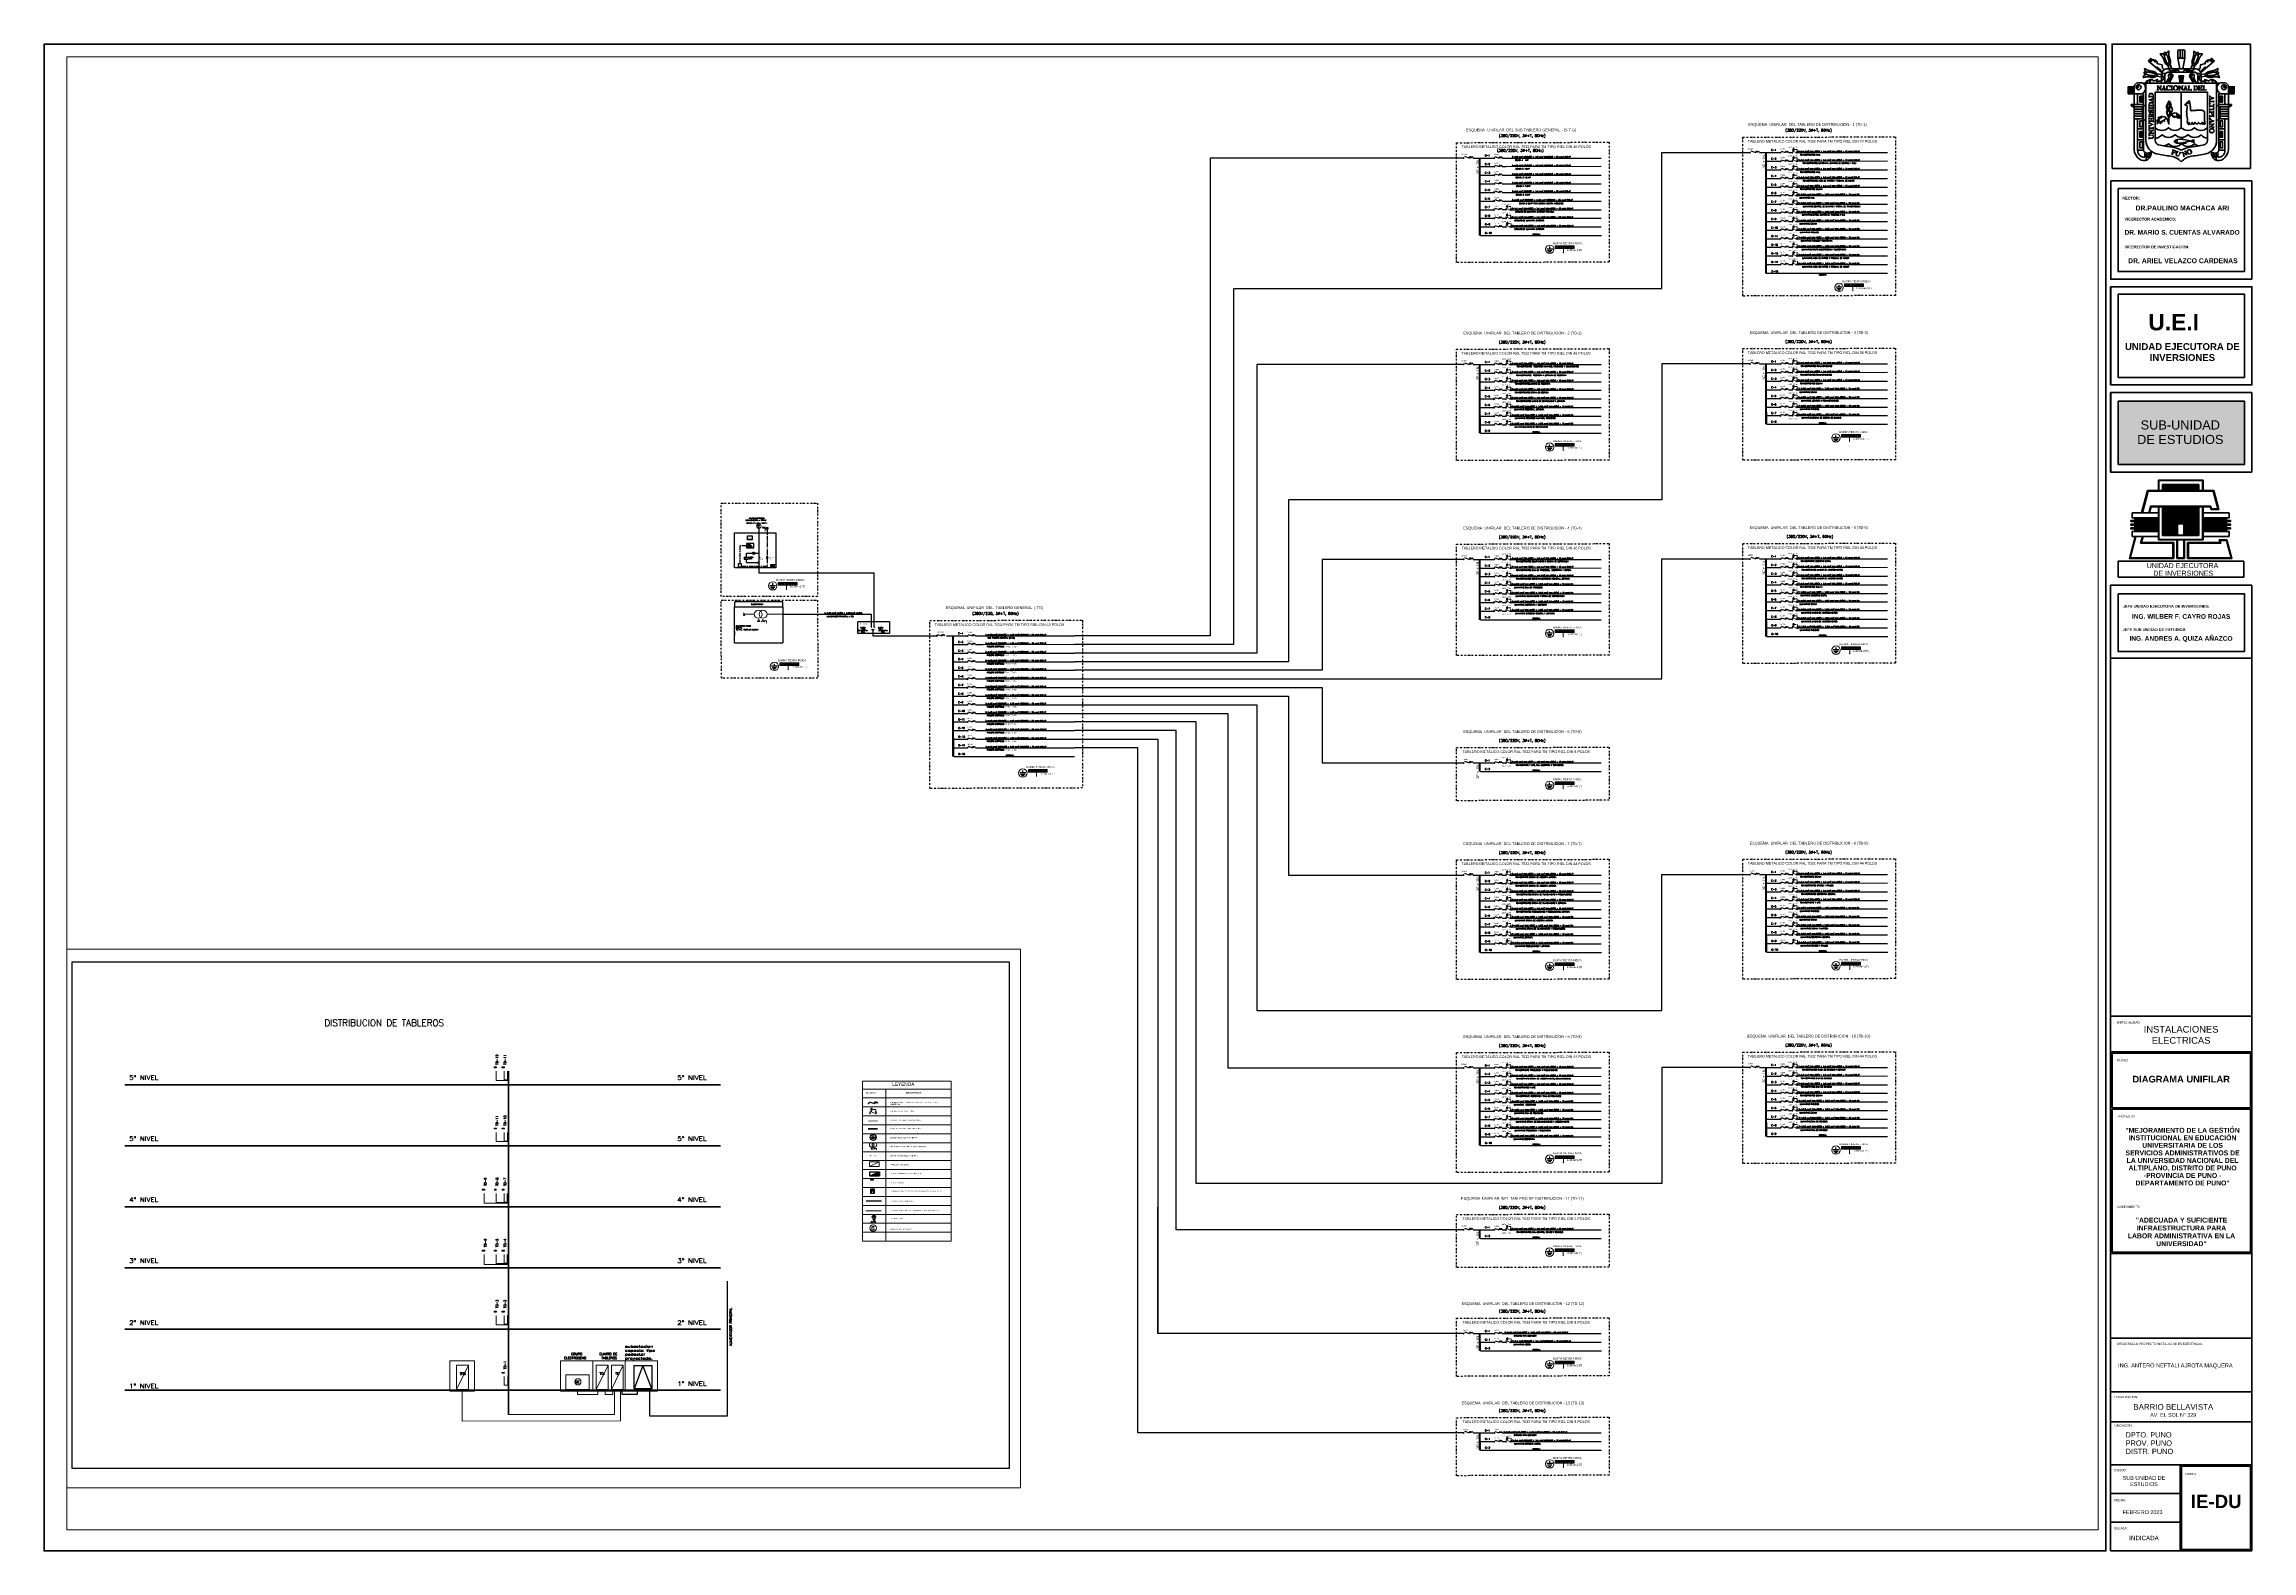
# Paper-space layout 'IE-T1 PRIMER NIVEL (2)' of a CAD drawing. Header units: inches. Extents: x -41 to 950, y 12 to 688.
# The model-space entities are those that its viewports show. They can reach past a viewport. Long polylines and large blocks are cut down to what shows.
import ezdxf
from ezdxf.enums import TextEntityAlignment as Align

# ---------------------------------------------------------------- set-up
doc = ezdxf.new("R2010")
doc.units = ezdxf.units.IN
for name, pattern in [('CENTER', [20, 12.5, -2.5, 2.5, -2.5]), ('CONTINUA', [0]), ('DASHDOT', [1, 0.5, -0.25, 0, -0.25]), ('DASHED', [0.75, 0.5, -0.25]), ('HIDDEN', [0.375, 0.25, -0.125]), ('HIDDEN2', [0.1875, 0.125, -0.0625]), ('RAYITAS', [0.375, 0.25, -0.125])]:
    doc.linetypes.add(name, pattern=pattern)
for name, color, linetype, lineweight in [('0-TEXTO Indicativo', 7, 'Continuous', 0), ('00 IE BUZON', 4, 'Continuous', 13), ('00 IE TABLERO IE', 4, 'Continuous', 25), ('01', 242, 'Continuous', 13), ('Barras', 13, 'Continuous', 0), ('Cables alumbrado', 2, 'Continuous', 5), ('COM', 5, 'Continuous', 5), ('E_N2XH', 6, 'Continuous', 20), ('E_SET', 3, 'Continuous', 30), ('E_TD', 4, 'Continuous', 25), ('IE-LUMINARIA CTO. EMERGENCIA', 1, 'Continuous', 30), ('IE-TEXTO-ALIMENTADORES', 3, 'Continuous', 5), ('PISO-X', 2, 'Continuous', 35), ('pluma6', 191, 'Continuous', 0), ('SUBTITULO', 3, 'Continuous', 5), ('TABLERO IE', 4, 'Continuous', 25), ('telerruptor', 71, 'Continuous', 30), ('TEXTO', 7, 'Continuous', 15)]:
    doc.layers.add(name, color=color, linetype=linetype, lineweight=lineweight)
for name, color, linetype in [('0.4', 4, 'Continuous'), ('DATA', 7, 'DASHED'), ('Dibujo & Figuras', 7, 'Continuous'), ('FUERZA', 150, 'Continuous'), ('Layer1', 1, 'Continuous'), ('LINEA', 251, 'Continuous'), ('Notas - General', 7, 'Continuous'), ('Notas - Textos', 7, 'Continuous'), ('PROYECCIONES 0.2', 2, 'HIDDEN'), ('tablero', 1, 'Continuous'), ('TEX', 251, 'Continuous'), ('TEXTO 0.3', 3, 'Continuous'), ('TEXTO 0.4', 4, 'Continuous'), ('TEXTO ELE.UNIFILAR', 2, 'Continuous')]:
    doc.layers.add(name, color=color, linetype=linetype)
doc.layers.add('NonPlottable_Dibujo & Figuras', color=7, linetype='Continuous', plot=False)
doc.styles.add('Arial', font='arial.ttf')
doc.styles.add('CANGREJO80', font='romans.shx', dxfattribs={"width": 1.08, "height": 0.08})
doc.styles.add('Estilo_Generado_1', font='swisseb.ttf')
doc.styles.add('Estilo_Generado_11', font='symbol.ttf')
doc.styles.add('Estilo_Generado_12', font='')
doc.styles.add('Estilo_Generado_13', font='swissko.ttf')
doc.styles.add('Estilo_Generado_3', font='arial.ttf')
doc.styles.add('Estilo_Generado_4', font='swisse.ttf')
doc.styles.add('kronen', font='GOTHIC.TTF')
doc.styles.add('RAUL-LTBT', font='swissl.ttf', dxfattribs={"height": 0.05})
doc.styles.add('ROMAND', font='romand__.ttf', dxfattribs={"width": 1.2, "height": 0.1})
doc.styles.add('Romans', font='romans.shx')
doc.styles.add('ROMANT', font='romant', dxfattribs={"width": 1.5, "height": 0.5})
doc.styles.add('ROTULO1', font='arial.ttf', dxfattribs={"width": 1.2})
doc.styles.get("Standard").update_dxf_attribs({"font": 'arial.ttf'})
doc.styles.get('Estilo_Generado_12').set_extended_font_data('Swis721 LtEx BT', bold=True)

# ---------------------------------------------------------------- blocks, each defined once
blk = doc.blocks.new('T5015')
at = {"layer": '00 IE TABLERO IE'}
for p, q in [((-0.25, -0.2), (0.25, 0)), ((-0.25, 0), (0.25, 0)), ((-0.25, 0), (-0.25, -0.2)), ((0.25, 0), (0.25, -0.2)), ((-0.25, -0.2), (0.25, -0.2))]:
    blk.add_line(p, q, dxfattribs=at)
blk.add_solid([(-0.25, -0.2), (0.25, 0), (0.25, -0.2)], dxfattribs=at)
blk = doc.blocks.new('TD')
blk.add_hatch(color=256).paths.add_polyline_path([(-0.65, 0.35), (-0.65, 0.05), (-0.05, 0.05)])
blk.add_line((-0.65, 0.35), (-0.05, 0.05))
blk.add_lwpolyline([(-0.65, 0.05), (-0.05, 0.05), (-0.05, 0.35), (-0.65, 0.35)], close=True)
blk = doc.blocks.new('vbnm')
at = {"layer": 'Cables alumbrado'}
for p, q in [((2288.89, 869.91), (2288.97, 869.82)), ((2288.89, 869.82), (2288.97, 869.91)), ((2289.23, 869.86), (2288.92, 870)), ((2288.98, 870.19), (2289.09, 870.19)), ((2288.98, 870.08), (2288.98, 870.19)), ((2289.09, 870.08), (2288.98, 870.08)), ((2289, 870.23), (2289.07, 870.23)), ((2289.03, 870.23), (2289.03, 870.08)), ((2289.09, 870.19), (2289.09, 870.08))]:
    blk.add_line(p, q, dxfattribs=at)
at = {"layer": 'Cables alumbrado', "linetype": 'HIDDEN2', "ltscale": 0.5}
for p, q in [((2288.98, 870.14), (2289.35, 870.14)), ((2289.03, 870.08), (2289.03, 869.95)), ((2289.35, 870.14), (2289.35, 869.97))]:
    blk.add_line(p, q, dxfattribs=at)
at = {"layer": 'Cables alumbrado'}
blk.add_ellipse((2289.35, 869.89), major_axis=(0, -0.084), ratio=0.466666, dxfattribs=at)
blk = doc.blocks.new('SPAT')
at = {"layer": 'DATA', "color": 3, "linetype": 'Continuous', "lineweight": 25}
for p, q in [((-0.67, 0.24), (0.68, 0.24)), ((-0.41, 0), (0.41, 0)), ((0, 0.24), (0, 0.78)), ((-0.12, -0.19), (0.12, -0.19))]:
    blk.add_line(p, q, dxfattribs=at)
blk.add_circle((-0.01, 0.19), 0.918, dxfattribs=at)
blk = doc.blocks.new('TIERRA')
at = {"layer": 'TEXTO', "color": 4}
for p, q in [((0, 8.6), (3.6, 8.6)), ((0, 0), (5, 2.5)), ((5, -2.5), (0, 0)), ((3.6, 8.9), (3.6, 16.5)), ((3.6, 16.5), (7.5, 16.5)), ((3.6, 8.6), (6, 12.1)), ((3.6, 8.6), (5.7, 5.3)), ((5, -2.5), (5, 2.5))]:
    blk.add_line(p, q, dxfattribs=at)
at = {"layer": 'TEXTO', "color": 60, "const_width": 0.6, "flags": 128}
for points in [[(7.5, 14.8), (7.5, 18.1)], [(8.8, 15.5), (8.8, 17.5)], [(9.9, 16.2), (9.9, 16.8)]]:
    blk.add_lwpolyline(points, dxfattribs=at)
blk = doc.blocks.new('SET')
at = {"layer": 'E_SET'}
for points in [[(1, 0.75), (1, -0.75), (-1, -0.75), (-1, 0.75), (1, 0.75)], [(1, 0.75), (-1, 0), (1, -0.75)]]:
    blk.add_lwpolyline(points, dxfattribs=at)
blk = doc.blocks.new('trlrrruptor')
at = {"layer": 'telerruptor'}
for p, q in [((1903, -16801), (1910, -16794)), ((1903, -16794), (1910, -16801)), ((1906, -16798), (1915, -16798)), ((1908, -16762), (1939, -16762)), ((1915, -16798), (1933, -16785)), ((1923, -16753), (1923, -16755)), ((1923, -16757), (1923, -16759)), ((1924, -16781), (1924, -16791)), ((1929, -16801), (1937, -16794)), ((1929, -16794), (1937, -16801))]:
    blk.add_line(p, q, dxfattribs=at)
blk.add_lwpolyline([(1918, -16751), (1930, -16751), (1930, -16781), (1918, -16781)], close=True, dxfattribs=at)
blk.add_lwpolyline([(1923, -16755), (1925, -16756), (1923, -16757)], dxfattribs=at)
blk = doc.blocks.new('CONECCION A TIERA')
at = {"color": 50}
for p, q in [((51.11, 41.83), (49.75, 41.83)), ((49.91, 41.52), (50.94, 41.52)), ((50.14, 41.2), (50.72, 41.2)), ((50.43, 41.83), (50.43, 42.38))]:
    blk.add_line(p, q, dxfattribs=at)
at = {"layer": 'Barras'}
for p, q in [((52.12, 42.18), (51.95, 42.35)), ((52.74, 42.18), (52.58, 42.35)), ((53.37, 42.18), (53.21, 42.35)), ((53.6, 41.95), (53.6, 40.96)), ((54, 42.18), (53.83, 42.35)), ((54.63, 42.18), (54.46, 42.35)), ((55.26, 42.18), (55.09, 42.35)), ((55.88, 42.18), (55.72, 42.35))]:
    blk.add_line(p, q, dxfattribs=at)
at = {"layer": 'Barras', "elevation": 0}
for points in [[(51.72, 41.95), (52.35, 41.95), (52.35, 42.58), (51.72, 42.58)], [(52.35, 41.95), (52.97, 41.95), (52.97, 42.58), (52.35, 42.58)], [(52.97, 41.95), (53.6, 41.95), (53.6, 42.58), (52.97, 42.58)], [(53.6, 41.95), (54.23, 41.95), (54.23, 42.58), (53.6, 42.58)], [(54.23, 41.95), (54.86, 41.95), (54.86, 42.58), (54.23, 42.58)], [(54.86, 41.95), (55.49, 41.95), (55.49, 42.58), (54.86, 42.58)], [(55.49, 41.95), (56.11, 41.95), (56.11, 42.58), (55.49, 42.58)]]:
    blk.add_lwpolyline(points, close=True, dxfattribs=at)
at = {"layer": 'Barras'}
for centre, radius in [((50.43, 41.77), 0.982), ((52.03, 42.26), 0.118), ((52.66, 42.26), 0.118), ((53.29, 42.26), 0.118), ((53.92, 42.26), 0.118), ((54.54, 42.26), 0.118), ((55.17, 42.26), 0.118), ((55.8, 42.26), 0.118)]:
    blk.add_circle(centre, radius, dxfattribs=at)
for start, end in [(0, 180), (180, 0)]:
    blk.add_arc((53.6, 40.96), 0.0268, start, end, dxfattribs=at)

msp = doc.modelspace()

# ---------------------------------------------------------------- linework, layer by layer
at = {"elevation": 0}
msp.add_lwpolyline([(1877.78, -17358.28), (1878.98, -17358.28), (1878.98, -17359.05), (1877.78, -17359.05)], close=True, dxfattribs=at)
at = {"color": 4}
msp.add_lwpolyline([(1415.15, -17459.78), (1607.35, -17459.78), (1607.35, -17563.69), (1415.15, -17563.69)], close=True, dxfattribs=at)
at = {"layer": '0.4', "color": 240}
for p, q in [((2038.58, -17263.98), (2038.83, -17263.73)), ((2038.83, -17263.98), (2038.58, -17263.73)), ((2038.9, -17263.44), (2040.1, -17263.86)), ((2045.71, -17263.98), (2045.95, -17263.73)), ((2045.95, -17263.98), (2045.71, -17263.73)), ((2045.99, -17263.51), (2046.99, -17263.86)), ((2105.09, -17262.71), (2105.34, -17262.47)), ((2105.34, -17262.71), (2105.09, -17262.47)), ((2105.41, -17262.18), (2106.61, -17262.59)), ((2112.21, -17262.71), (2112.46, -17262.47)), ((2112.46, -17262.71), (2112.21, -17262.47)), ((2112.21, -17264.72), (2112.46, -17264.47)), ((2112.46, -17264.72), (2112.21, -17264.47)), ((2112.5, -17262.25), (2113.5, -17262.59)), ((2112.5, -17264.25), (2113.5, -17264.59)), ((2045.71, -17265.98), (2045.95, -17265.73)), ((2045.95, -17265.98), (2045.71, -17265.73)), ((2045.71, -17267.98), (2045.95, -17267.73)), ((2045.95, -17267.98), (2045.71, -17267.73)), ((2045.95, -17267.51), (2046.96, -17267.85)), ((2045.99, -17265.51), (2046.99, -17265.85)), ((2112.21, -17266.72), (2112.46, -17266.47)), ((2112.46, -17266.72), (2112.21, -17266.47)), ((2112.21, -17268.72), (2112.46, -17268.47)), ((2112.46, -17268.72), (2112.21, -17268.47)), ((2112.46, -17266.25), (2113.47, -17266.59)), ((2112.46, -17268.25), (2113.47, -17268.59)), ((2045.69, -17271.98), (2045.94, -17271.73)), ((2045.94, -17271.98), (2045.69, -17271.73)), ((2045.71, -17269.98), (2045.95, -17269.73)), ((2045.95, -17269.98), (2045.71, -17269.73)), ((2045.95, -17269.51), (2046.96, -17269.85)), ((2045.95, -17271.51), (2046.96, -17271.85)), ((2045.95, -17273.51), (2046.96, -17273.85)), ((2112.2, -17270.72), (2112.45, -17270.47)), ((2112.45, -17270.72), (2112.2, -17270.47)), ((2112.2, -17272.72), (2112.45, -17272.47)), ((2112.45, -17272.72), (2112.2, -17272.47)), ((2112.46, -17270.25), (2113.47, -17270.59)), ((2112.46, -17272.25), (2113.47, -17272.59)), ((2045.69, -17273.98), (2045.94, -17273.73)), ((2045.94, -17273.98), (2045.69, -17273.73)), ((2045.69, -17275.98), (2045.94, -17275.73)), ((2045.94, -17275.98), (2045.69, -17275.73)), ((2045.71, -17277.98), (2045.95, -17277.73)), ((2045.95, -17277.98), (2045.71, -17277.73)), ((2045.95, -17275.51), (2046.96, -17275.85)), ((2045.95, -17277.51), (2046.96, -17277.86)), ((2112.2, -17274.72), (2112.45, -17274.47)), ((2112.45, -17274.72), (2112.2, -17274.47)), ((2112.21, -17276.72), (2112.46, -17276.47)), ((2112.46, -17276.72), (2112.21, -17276.47)), ((2112.46, -17274.25), (2113.47, -17274.59)), ((2112.46, -17276.25), (2113.47, -17276.59)), ((2045.74, -17279.98), (2045.98, -17279.73)), ((2045.98, -17279.98), (2045.74, -17279.73)), ((2045.99, -17279.51), (2046.99, -17279.86)), ((2112.21, -17278.72), (2112.46, -17278.47)), ((2112.46, -17278.72), (2112.21, -17278.47)), ((2112.21, -17280.72), (2112.46, -17280.47)), ((2112.46, -17280.72), (2112.21, -17280.47)), ((2112.24, -17282.72), (2112.48, -17282.47)), ((2112.48, -17282.72), (2112.24, -17282.47)), ((2112.47, -17278.25), (2113.48, -17278.59)), ((2112.47, -17280.25), (2113.48, -17280.59)), ((2112.49, -17282.25), (2113.49, -17282.6)), ((2112.23, -17284.72), (2112.48, -17284.47)), ((2112.48, -17284.72), (2112.23, -17284.47)), ((2112.24, -17286.72), (2112.48, -17286.47)), ((2112.48, -17286.72), (2112.24, -17286.47)), ((2112.48, -17284.25), (2113.49, -17284.6)), ((2112.49, -17286.25), (2113.49, -17286.59)), ((2112.25, -17288.72), (2112.49, -17288.47)), ((2112.49, -17288.72), (2112.25, -17288.47)), ((2112.5, -17288.25), (2113.5, -17288.59)), ((2038.58, -17311.93), (2038.83, -17311.69)), ((2038.83, -17311.93), (2038.58, -17311.69)), ((2038.9, -17311.4), (2040.1, -17311.81)), ((2045.71, -17311.93), (2045.95, -17311.69)), ((2045.95, -17311.93), (2045.71, -17311.69)), ((2045.71, -17313.93), (2045.95, -17313.69)), ((2045.95, -17313.93), (2045.71, -17313.69)), ((2045.99, -17311.47), (2046.99, -17311.81)), ((2045.99, -17313.47), (2046.99, -17313.81)), ((2105.09, -17311.82), (2105.34, -17311.57)), ((2105.34, -17311.82), (2105.09, -17311.57)), ((2105.41, -17311.28), (2106.61, -17311.7)), ((2112.21, -17311.82), (2112.46, -17311.57)), ((2112.46, -17311.82), (2112.21, -17311.57)), ((2112.21, -17313.82), (2112.46, -17313.57)), ((2112.46, -17313.82), (2112.21, -17313.57)), ((2112.5, -17311.35), (2113.5, -17311.7)), ((2112.5, -17313.35), (2113.5, -17313.7)), ((2045.71, -17315.93), (2045.95, -17315.69)), ((2045.95, -17315.93), (2045.71, -17315.69)), ((2045.71, -17317.93), (2045.95, -17317.69)), ((2045.95, -17317.93), (2045.71, -17317.69)), ((2045.95, -17315.47), (2046.96, -17315.81)), ((2045.95, -17317.47), (2046.96, -17317.81)), ((2112.21, -17315.82), (2112.46, -17315.57)), ((2112.46, -17315.82), (2112.21, -17315.57)), ((2112.21, -17317.82), (2112.46, -17317.58)), ((2112.46, -17317.82), (2112.21, -17317.58)), ((2112.46, -17315.35), (2113.47, -17315.7)), ((2112.46, -17317.35), (2113.47, -17317.7)), ((2045.69, -17319.93), (2045.94, -17319.69)), ((2045.94, -17319.93), (2045.69, -17319.69)), ((2045.69, -17321.93), (2045.94, -17321.69)), ((2045.94, -17321.93), (2045.69, -17321.69)), ((2045.95, -17319.47), (2046.96, -17319.81)), ((2045.95, -17321.47), (2046.96, -17321.81)), ((2112.2, -17319.82), (2112.45, -17319.58)), ((2112.45, -17319.82), (2112.2, -17319.58)), ((2112.2, -17321.82), (2112.45, -17321.58)), ((2112.45, -17321.82), (2112.2, -17321.58)), ((2112.46, -17319.35), (2113.47, -17319.7)), ((2112.46, -17321.35), (2113.47, -17321.7)), ((2112.46, -17323.35), (2113.47, -17323.7)), ((2045.69, -17323.94), (2045.94, -17323.69)), ((2045.94, -17323.94), (2045.69, -17323.69)), ((2045.71, -17325.94), (2045.95, -17325.69)), ((2045.95, -17325.94), (2045.71, -17325.69)), ((2045.95, -17323.47), (2046.96, -17323.81)), ((2045.95, -17325.47), (2046.96, -17325.81)), ((2112.2, -17323.82), (2112.45, -17323.58)), ((2112.45, -17323.82), (2112.2, -17323.58)), ((2038.58, -17357.22), (2038.83, -17356.98)), ((2038.83, -17357.22), (2038.58, -17356.98)), ((2038.9, -17356.69), (2040.1, -17357.1)), ((2045.71, -17357.22), (2045.95, -17356.98)), ((2045.95, -17357.22), (2045.71, -17356.98)), ((2045.71, -17359.22), (2045.95, -17358.98)), ((2045.95, -17359.22), (2045.71, -17358.98)), ((2045.99, -17356.76), (2046.99, -17357.1)), ((2045.99, -17358.75), (2046.99, -17359.1)), ((2105.09, -17357.11), (2105.34, -17356.86)), ((2105.34, -17357.11), (2105.09, -17356.86)), ((2105.41, -17356.57), (2106.61, -17356.99)), ((2112.21, -17357.11), (2112.46, -17356.86)), ((2112.46, -17357.11), (2112.21, -17356.86)), ((2112.21, -17359.11), (2112.46, -17358.86)), ((2112.46, -17359.11), (2112.21, -17358.86)), ((2112.5, -17356.64), (2113.5, -17356.99)), ((2112.5, -17358.64), (2113.5, -17358.98)), ((2045.71, -17361.22), (2045.95, -17360.98)), ((2045.95, -17361.22), (2045.71, -17360.98)), ((2045.71, -17363.22), (2045.95, -17362.98)), ((2045.95, -17363.22), (2045.71, -17362.98)), ((2045.95, -17360.75), (2046.96, -17361.1)), ((2045.95, -17362.75), (2046.96, -17363.1)), ((2112.21, -17361.11), (2112.46, -17360.86)), ((2112.46, -17361.11), (2112.21, -17360.86)), ((2112.21, -17363.11), (2112.46, -17362.86)), ((2112.46, -17363.11), (2112.21, -17362.86)), ((2112.46, -17360.64), (2113.47, -17360.98)), ((2112.46, -17362.64), (2113.47, -17362.98)), ((2045.69, -17365.22), (2045.94, -17364.98)), ((2045.94, -17365.22), (2045.69, -17364.98)), ((2045.69, -17367.22), (2045.94, -17366.98)), ((2045.94, -17367.22), (2045.69, -17366.98)), ((2045.95, -17364.75), (2046.96, -17365.1)), ((2045.95, -17366.75), (2046.96, -17367.1)), ((2112.2, -17365.11), (2112.45, -17364.86)), ((2112.45, -17365.11), (2112.2, -17364.86)), ((2112.2, -17367.11), (2112.45, -17366.86)), ((2112.45, -17367.11), (2112.2, -17366.86)), ((2112.46, -17364.64), (2113.47, -17364.98)), ((2112.46, -17366.64), (2113.47, -17366.98)), ((2112.46, -17368.64), (2113.47, -17368.98)), ((2045.69, -17369.22), (2045.94, -17368.98)), ((2045.94, -17369.22), (2045.69, -17368.98)), ((2045.95, -17368.76), (2046.96, -17369.1)), ((2112.2, -17369.11), (2112.45, -17368.86)), ((2112.45, -17369.11), (2112.2, -17368.86)), ((2112.21, -17371.11), (2112.46, -17370.86)), ((2112.46, -17371.11), (2112.21, -17370.86)), ((2112.25, -17373.11), (2112.49, -17372.86)), ((2112.49, -17373.11), (2112.25, -17372.86)), ((2112.46, -17370.64), (2113.47, -17370.99)), ((2112.5, -17372.64), (2113.5, -17372.99)), ((1916.23, -17374.97), (1916.48, -17374.73)), ((1916.48, -17374.98), (1916.23, -17374.74)), ((1916.52, -17374.51), (1917.52, -17374.85)), ((1923.36, -17374.98), (1923.6, -17374.74)), ((1923.6, -17374.98), (1923.36, -17374.74)), ((1923.36, -17376.98), (1923.6, -17376.74)), ((1923.6, -17376.98), (1923.36, -17376.74)), ((1923.64, -17374.51), (1924.65, -17374.86)), ((1923.64, -17376.51), (1924.65, -17376.86)), ((1923.36, -17378.98), (1923.6, -17378.74)), ((1923.6, -17378.98), (1923.36, -17378.74)), ((1923.36, -17380.98), (1923.6, -17380.74)), ((1923.6, -17380.98), (1923.36, -17380.74)), ((1923.61, -17378.51), (1924.61, -17378.86)), ((1923.61, -17380.51), (1924.61, -17380.86)), ((1923.35, -17382.98), (1923.59, -17382.74)), ((1923.59, -17382.98), (1923.35, -17382.74)), ((1923.35, -17384.98), (1923.59, -17384.74)), ((1923.59, -17384.98), (1923.35, -17384.74)), ((1923.35, -17386.98), (1923.59, -17386.74)), ((1923.59, -17386.98), (1923.35, -17386.74)), ((1923.61, -17382.51), (1924.61, -17382.86)), ((1923.61, -17384.51), (1924.61, -17384.86)), ((1923.61, -17386.51), (1924.61, -17386.86)), ((1923.36, -17388.98), (1923.6, -17388.74)), ((1923.6, -17388.98), (1923.36, -17388.74)), ((1923.36, -17390.98), (1923.6, -17390.74)), ((1923.6, -17390.98), (1923.36, -17390.74)), ((1923.61, -17388.52), (1924.61, -17388.86)), ((1923.62, -17390.51), (1924.62, -17390.86)), ((1923.36, -17392.98), (1923.6, -17392.74)), ((1923.6, -17392.98), (1923.36, -17392.74)), ((1923.38, -17394.98), (1923.63, -17394.74)), ((1923.63, -17394.98), (1923.38, -17394.74)), ((1923.62, -17392.51), (1924.62, -17392.86)), ((1923.63, -17394.52), (1924.63, -17394.86)), ((1923.38, -17396.98), (1923.62, -17396.74)), ((1923.62, -17396.98), (1923.38, -17396.74)), ((1923.38, -17398.98), (1923.63, -17398.74)), ((1923.63, -17398.98), (1923.38, -17398.74)), ((1923.63, -17396.52), (1924.63, -17396.86)), ((1923.64, -17398.53), (1924.64, -17398.87)), ((1923.39, -17400.98), (1923.64, -17400.74)), ((1923.64, -17400.98), (1923.39, -17400.74)), ((1923.64, -17400.51), (1924.64, -17400.86)), ((2038.58, -17404.51), (2038.83, -17404.26)), ((2038.83, -17404.51), (2038.58, -17404.26)), ((2038.9, -17403.97), (2040.1, -17404.38)), ((2045.71, -17404.51), (2045.95, -17404.26)), ((2045.95, -17404.51), (2045.71, -17404.26)), ((2045.99, -17404.04), (2046.99, -17404.38)), ((2038.58, -17430.55), (2038.83, -17430.3)), ((2038.83, -17430.55), (2038.58, -17430.3)), ((2038.9, -17430.01), (2040.1, -17430.43)), ((2045.71, -17430.55), (2045.95, -17430.3)), ((2045.95, -17430.55), (2045.71, -17430.3)), ((2045.99, -17430.08), (2046.99, -17430.43)), ((2105.09, -17430.43), (2105.34, -17430.19)), ((2105.34, -17430.43), (2105.09, -17430.19)), ((2105.41, -17429.9), (2106.61, -17430.31)), ((2112.21, -17430.43), (2112.46, -17430.19)), ((2112.46, -17430.43), (2112.21, -17430.19)), ((2112.5, -17429.97), (2113.5, -17430.31)), ((2112.5, -17431.97), (2113.5, -17432.31)), ((2045.71, -17432.55), (2045.95, -17432.3)), ((2045.95, -17432.55), (2045.71, -17432.3)), ((2045.71, -17434.55), (2045.95, -17434.3)), ((2045.95, -17434.55), (2045.71, -17434.3)), ((2045.71, -17436.55), (2045.95, -17436.3)), ((2045.95, -17436.55), (2045.71, -17436.3)), ((2045.95, -17434.08), (2046.96, -17434.42)), ((2045.95, -17436.08), (2046.96, -17436.42)), ((2045.99, -17432.08), (2046.99, -17432.42)), ((2112.21, -17432.43), (2112.46, -17432.19)), ((2112.46, -17432.43), (2112.21, -17432.19)), ((2112.21, -17434.43), (2112.46, -17434.19)), ((2112.46, -17434.43), (2112.21, -17434.19)), ((2112.21, -17436.43), (2112.46, -17436.19)), ((2112.46, -17436.43), (2112.21, -17436.19)), ((2112.46, -17433.97), (2113.47, -17434.31)), ((2112.46, -17435.97), (2113.47, -17436.31)), ((2045.69, -17438.55), (2045.94, -17438.3)), ((2045.94, -17438.55), (2045.69, -17438.3)), ((2045.69, -17440.55), (2045.94, -17440.3)), ((2045.94, -17440.55), (2045.69, -17440.3)), ((2045.95, -17438.08), (2046.96, -17438.42)), ((2045.95, -17440.08), (2046.96, -17440.43)), ((2112.2, -17438.43), (2112.45, -17438.19)), ((2112.45, -17438.43), (2112.2, -17438.19)), ((2112.2, -17440.43), (2112.45, -17440.19)), ((2112.45, -17440.43), (2112.2, -17440.19)), ((2112.46, -17437.97), (2113.47, -17438.31)), ((2112.46, -17439.97), (2113.47, -17440.31)), ((2045.69, -17442.55), (2045.94, -17442.3)), ((2045.94, -17442.55), (2045.69, -17442.3)), ((2045.71, -17444.55), (2045.95, -17444.3)), ((2045.95, -17444.55), (2045.71, -17444.3)), ((2045.95, -17442.08), (2046.96, -17442.43)), ((2045.95, -17444.08), (2046.96, -17444.43)), ((2112.2, -17442.43), (2112.45, -17442.19)), ((2112.45, -17442.43), (2112.2, -17442.19)), ((2112.21, -17444.43), (2112.46, -17444.19)), ((2112.46, -17444.43), (2112.21, -17444.19)), ((2112.46, -17441.97), (2113.47, -17442.31)), ((2112.46, -17443.97), (2113.47, -17444.31)), ((2045.74, -17446.55), (2045.98, -17446.31)), ((2045.98, -17446.55), (2045.74, -17446.31)), ((2045.99, -17446.08), (2046.99, -17446.43)), ((2112.25, -17446.43), (2112.49, -17446.19)), ((2112.49, -17446.43), (2112.25, -17446.19)), ((2112.5, -17445.97), (2113.5, -17446.31)), ((2038.58, -17475.36), (2038.83, -17475.12)), ((2038.83, -17475.36), (2038.58, -17475.12)), ((2038.9, -17474.83), (2040.1, -17475.24)), ((2045.71, -17475.36), (2045.95, -17475.12)), ((2045.95, -17475.36), (2045.71, -17475.12)), ((2045.71, -17477.36), (2045.95, -17477.12)), ((2045.95, -17477.36), (2045.71, -17477.12)), ((2045.99, -17474.9), (2046.99, -17475.24)), ((2045.99, -17476.9), (2046.99, -17477.24)), ((2105.09, -17475.25), (2105.34, -17475)), ((2105.34, -17475.25), (2105.09, -17475)), ((2105.41, -17474.71), (2106.61, -17475.13)), ((2112.21, -17475.25), (2112.46, -17475)), ((2112.46, -17475.25), (2112.21, -17475)), ((2112.21, -17477.25), (2112.46, -17477)), ((2112.46, -17477.25), (2112.21, -17477)), ((2112.5, -17474.78), (2113.5, -17475.13)), ((2112.5, -17476.78), (2113.5, -17477.12)), ((2045.71, -17479.36), (2045.95, -17479.12)), ((2045.95, -17479.36), (2045.71, -17479.12)), ((2045.71, -17481.36), (2045.95, -17481.12)), ((2045.95, -17481.36), (2045.71, -17481.12)), ((2045.95, -17478.9), (2046.96, -17479.24)), ((2045.95, -17480.9), (2046.96, -17481.24)), ((2112.21, -17479.25), (2112.46, -17479)), ((2112.46, -17479.25), (2112.21, -17479)), ((2112.21, -17481.25), (2112.46, -17481)), ((2112.46, -17481.25), (2112.21, -17481)), ((2112.46, -17478.78), (2113.47, -17479.12)), ((2112.46, -17480.78), (2113.47, -17481.13)), ((2045.69, -17483.36), (2045.94, -17483.12)), ((2045.94, -17483.36), (2045.69, -17483.12)), ((2045.69, -17485.36), (2045.94, -17485.12)), ((2045.94, -17485.36), (2045.69, -17485.12)), ((2045.95, -17482.9), (2046.96, -17483.24)), ((2045.95, -17484.9), (2046.96, -17485.24)), ((2112.2, -17483.25), (2112.45, -17483)), ((2112.45, -17483.25), (2112.2, -17483)), ((2112.2, -17485.25), (2112.45, -17485)), ((2112.45, -17485.25), (2112.2, -17485)), ((2112.46, -17482.78), (2113.47, -17483.13)), ((2112.46, -17484.78), (2113.47, -17485.13)), ((2045.69, -17487.36), (2045.94, -17487.12)), ((2045.94, -17487.36), (2045.69, -17487.12)), ((2045.71, -17489.36), (2045.95, -17489.12)), ((2045.95, -17489.36), (2045.71, -17489.12)), ((2045.95, -17486.9), (2046.96, -17487.24)), ((2045.95, -17488.9), (2046.96, -17489.24)), ((2045.99, -17490.9), (2046.99, -17491.24)), ((2112.2, -17487.25), (2112.45, -17487.01)), ((2112.45, -17487.25), (2112.2, -17487.01)), ((2112.21, -17489.25), (2112.46, -17489.01)), ((2112.46, -17489.25), (2112.21, -17489.01)), ((2112.46, -17486.78), (2113.47, -17487.13)), ((2112.46, -17488.78), (2113.47, -17489.13)), ((2045.74, -17491.36), (2045.98, -17491.12)), ((2045.98, -17491.36), (2045.74, -17491.12)), ((2038.58, -17512.96), (2038.83, -17512.72)), ((2038.83, -17512.96), (2038.58, -17512.72)), ((2038.9, -17512.43), (2040.1, -17512.84)), ((2045.71, -17512.96), (2045.95, -17512.72)), ((2045.95, -17512.96), (2045.71, -17512.72)), ((2045.99, -17512.5), (2046.99, -17512.84)), ((2038.58, -17537.07), (2038.83, -17536.83)), ((2038.83, -17537.07), (2038.58, -17536.83)), ((2038.9, -17536.54), (2040.1, -17536.95)), ((2045.71, -17537.07), (2045.95, -17536.83)), ((2045.95, -17537.07), (2045.71, -17536.83)), ((2045.74, -17539.07), (2045.98, -17538.83)), ((2045.98, -17539.07), (2045.74, -17538.83)), ((2045.99, -17536.61), (2046.99, -17536.95)), ((2046.03, -17538.61), (2047.03, -17538.95)), ((2038.58, -17560.15), (2038.83, -17559.91)), ((2038.83, -17560.15), (2038.58, -17559.91)), ((2038.9, -17559.62), (2040.1, -17560.03)), ((2045.71, -17560.15), (2045.95, -17559.91)), ((2045.95, -17560.15), (2045.71, -17559.91)), ((2045.74, -17562.15), (2045.98, -17561.91)), ((2045.98, -17562.15), (2045.74, -17561.91)), ((2045.99, -17559.69), (2046.99, -17560.03)), ((2046.03, -17561.69), (2047.03, -17562.03))]:
    msp.add_line(p, q, dxfattribs=at)
at = {"layer": '0.4', "color": 5}
for p, q in [((2042.57, -17263.86), (2045.83, -17263.86)), ((2109.08, -17262.59), (2112.34, -17262.59)), ((2115.87, -17262.59), (2137.17, -17262.59)), ((2115.87, -17264.59), (2137.17, -17264.52)), ((2042.57, -17265.86), (2045.83, -17265.86)), ((2042.57, -17267.86), (2045.83, -17267.86)), ((2109.08, -17264.59), (2112.34, -17264.59)), ((2109.08, -17266.59), (2112.34, -17266.59)), ((2109.08, -17268.59), (2112.34, -17268.59)), ((2115.87, -17266.59), (2137.17, -17266.59)), ((2115.87, -17268.59), (2137.17, -17268.59)), ((2042.56, -17271.86), (2045.82, -17271.86)), ((2042.57, -17269.86), (2045.83, -17269.86)), ((2109.07, -17270.59), (2112.33, -17270.59)), ((2109.07, -17272.59), (2112.33, -17272.59)), ((2115.86, -17270.59), (2137.17, -17270.59)), ((2115.86, -17272.59), (2137.17, -17272.59)), ((2042.56, -17273.86), (2045.82, -17273.86)), ((2042.56, -17275.86), (2045.82, -17275.86)), ((2042.57, -17277.86), (2045.83, -17277.86)), ((2049.35, -17275.86), (2070.66, -17275.86)), ((2049.37, -17277.86), (2070.66, -17277.86)), ((2109.07, -17274.59), (2112.33, -17274.59)), ((2109.08, -17276.59), (2112.34, -17276.59)), ((2115.86, -17274.59), (2137.17, -17274.59)), ((2115.87, -17276.59), (2137.17, -17276.59)), ((2042.61, -17279.86), (2045.86, -17279.86)), ((2042.64, -17281.86), (2070.73, -17281.86)), ((2049.4, -17279.86), (2070.7, -17279.86)), ((2109.08, -17278.59), (2112.34, -17278.59)), ((2109.08, -17280.59), (2112.34, -17280.59)), ((2109.11, -17282.59), (2112.36, -17282.59)), ((2115.87, -17278.59), (2137.18, -17278.59)), ((2115.87, -17280.59), (2137.18, -17280.59)), ((2115.88, -17282.59), (2137.18, -17282.59)), ((2109.1, -17284.59), (2112.36, -17284.59)), ((2109.11, -17286.59), (2112.36, -17286.59)), ((2115.89, -17284.59), (2137.19, -17284.59)), ((2115.9, -17286.59), (2137.19, -17286.59)), ((2109.11, -17290.59), (2112.36, -17290.59)), ((2109.12, -17288.59), (2112.37, -17288.59)), ((2109.13, -17290.59), (2137.21, -17290.59)), ((2115.91, -17288.59), (2137.2, -17288.59)), ((2042.57, -17311.81), (2045.83, -17311.81)), ((2042.57, -17313.81), (2045.83, -17313.81)), ((2049.37, -17311.81), (2070.66, -17311.81)), ((2049.37, -17313.81), (2070.66, -17313.74)), ((2109.08, -17311.7), (2112.34, -17311.7)), ((2109.08, -17313.7), (2112.34, -17313.7)), ((2115.87, -17311.7), (2137.17, -17311.7)), ((2115.87, -17313.7), (2137.17, -17313.62)), ((2042.57, -17315.81), (2045.83, -17315.81)), ((2042.57, -17317.81), (2045.83, -17317.81)), ((2049.37, -17315.81), (2070.66, -17315.81)), ((2049.37, -17317.81), (2070.66, -17317.81)), ((2109.08, -17315.7), (2112.34, -17315.7)), ((2109.08, -17317.7), (2112.34, -17317.7)), ((2115.87, -17315.7), (2137.17, -17315.7)), ((2115.87, -17317.7), (2137.17, -17317.7)), ((2042.56, -17319.81), (2045.82, -17319.81)), ((2042.56, -17321.81), (2045.82, -17321.81)), ((2049.35, -17319.81), (2070.66, -17319.81)), ((2049.35, -17321.81), (2070.66, -17321.81)), ((2109.07, -17319.7), (2112.33, -17319.7)), ((2109.07, -17321.7), (2112.33, -17321.7)), ((2115.86, -17319.7), (2137.17, -17319.7)), ((2115.86, -17321.7), (2137.17, -17321.7)), ((2042.56, -17323.81), (2045.82, -17323.81)), ((2042.57, -17325.81), (2045.83, -17325.81)), ((2042.61, -17327.81), (2070.7, -17327.81)), ((2049.35, -17323.81), (2070.66, -17323.81)), ((2049.37, -17325.81), (2070.66, -17325.81)), ((2109.07, -17323.7), (2112.33, -17323.7)), ((2109.12, -17325.7), (2137.2, -17325.7)), ((2115.86, -17323.7), (2137.17, -17323.7)), ((1875, -17357), (1875, -17360.3)), ((2042.57, -17357.1), (2045.83, -17357.1)), ((2042.57, -17359.1), (2045.83, -17359.1)), ((2049.37, -17357.1), (2070.66, -17357.1)), ((2049.37, -17359.1), (2070.66, -17359.03)), ((2109.08, -17356.99), (2112.34, -17356.99)), ((2109.08, -17358.99), (2112.34, -17358.99)), ((2115.87, -17356.99), (2137.17, -17356.99)), ((2115.87, -17358.99), (2137.17, -17358.91)), ((1875, -17360.25), (1901.83, -17360.25)), ((2042.57, -17361.1), (2045.83, -17361.1)), ((2042.57, -17363.1), (2045.83, -17363.1)), ((2049.37, -17361.1), (2070.66, -17361.1)), ((2049.37, -17363.1), (2070.66, -17363.1)), ((2109.08, -17360.99), (2112.34, -17360.99)), ((2109.08, -17362.99), (2112.34, -17362.99)), ((2115.87, -17360.99), (2137.17, -17360.99)), ((2115.87, -17362.99), (2137.17, -17362.99)), ((2042.56, -17365.1), (2045.82, -17365.1)), ((2042.56, -17367.1), (2045.82, -17367.1)), ((2049.35, -17365.1), (2070.66, -17365.1)), ((2049.35, -17367.1), (2070.66, -17367.1)), ((2109.07, -17364.99), (2112.33, -17364.99)), ((2109.07, -17366.99), (2112.33, -17366.99)), ((2115.86, -17364.99), (2137.17, -17364.99)), ((2115.86, -17366.99), (2137.17, -17366.99)), ((1880.61, -17369.85), (1901.18, -17369.85)), ((1901.18, -17372.84), (1901.18, -17369.85)), ((2042.56, -17369.1), (2045.82, -17369.1)), ((2042.61, -17371.1), (2070.7, -17371.1)), ((2049.35, -17369.1), (2070.66, -17369.1)), ((2109.07, -17368.99), (2112.33, -17368.99)), ((2109.08, -17370.99), (2112.34, -17370.99)), ((2109.12, -17372.99), (2112.37, -17372.99)), ((2115.86, -17368.99), (2137.17, -17368.99)), ((2115.87, -17370.99), (2137.17, -17370.99)), ((2115.91, -17372.99), (2137.2, -17372.99)), ((1920.23, -17374.86), (1923.48, -17374.86)), ((1920.23, -17376.86), (1923.48, -17376.86)), ((2109.15, -17374.99), (2137.24, -17374.99)), ((1920.23, -17378.86), (1923.48, -17378.86)), ((1920.23, -17380.86), (1923.48, -17380.86)), ((1920.22, -17382.86), (1923.47, -17382.86)), ((1920.22, -17384.86), (1923.47, -17384.86)), ((1920.22, -17386.86), (1923.47, -17386.86)), ((1920.23, -17388.86), (1923.48, -17388.86)), ((1920.23, -17390.86), (1923.48, -17390.86)), ((1920.23, -17392.86), (1923.48, -17392.86)), ((1920.25, -17394.86), (1923.5, -17394.86)), ((1920.25, -17396.86), (1923.5, -17396.86)), ((1920.25, -17398.86), (1923.5, -17398.86)), ((1920.23, -17400.86), (1923.51, -17400.86)), ((1920.27, -17402.86), (1948.36, -17402.86)), ((2042.57, -17404.38), (2045.83, -17404.38)), ((2049.37, -17404.38), (2070.66, -17404.38)), ((2042.61, -17406.38), (2070.7, -17406.39)), ((2042.57, -17430.43), (2045.83, -17430.43)), ((2049.37, -17430.43), (2070.66, -17430.43)), ((2109.08, -17430.31), (2112.34, -17430.31)), ((2115.87, -17430.31), (2137.17, -17430.31)), ((2042.57, -17432.43), (2045.83, -17432.43)), ((2042.57, -17434.43), (2045.83, -17434.43)), ((2042.57, -17436.43), (2045.83, -17436.43)), ((2049.37, -17432.43), (2070.66, -17432.35)), ((2049.37, -17434.43), (2070.66, -17434.43)), ((2049.37, -17436.43), (2070.66, -17436.43)), ((2109.08, -17432.31), (2112.34, -17432.31)), ((2109.08, -17434.31), (2112.34, -17434.31)), ((2109.08, -17436.31), (2112.34, -17436.31)), ((2115.87, -17432.31), (2137.17, -17432.24)), ((2115.87, -17434.31), (2137.17, -17434.31)), ((2115.87, -17436.31), (2137.17, -17436.31)), ((2042.56, -17438.43), (2045.82, -17438.43)), ((2042.56, -17440.43), (2045.82, -17440.43)), ((2049.35, -17438.43), (2070.66, -17438.43)), ((2049.35, -17440.43), (2070.66, -17440.43)), ((2109.07, -17438.31), (2112.33, -17438.31)), ((2109.07, -17440.31), (2112.33, -17440.31)), ((2115.86, -17438.31), (2137.17, -17438.31)), ((2115.86, -17440.31), (2137.17, -17440.31)), ((2042.56, -17442.43), (2045.82, -17442.43)), ((2042.57, -17444.43), (2045.83, -17444.43)), ((2049.35, -17442.43), (2070.66, -17442.43)), ((2049.37, -17444.43), (2070.66, -17444.43)), ((2109.07, -17442.31), (2112.33, -17442.31)), ((2109.08, -17444.31), (2112.34, -17444.31)), ((2115.86, -17442.31), (2137.17, -17442.31)), ((2115.87, -17444.31), (2137.17, -17444.31)), ((2042.61, -17446.43), (2045.86, -17446.43)), ((2042.64, -17448.43), (2070.73, -17448.43)), ((2049.4, -17446.43), (2070.7, -17446.43)), ((2109.12, -17446.31), (2112.37, -17446.31)), ((2109.15, -17448.31), (2137.24, -17448.31)), ((2115.91, -17446.31), (2137.2, -17446.31)), ((2042.57, -17475.24), (2045.83, -17475.24)), ((2042.57, -17477.24), (2045.83, -17477.24)), ((2049.37, -17475.24), (2070.66, -17475.24)), ((2049.37, -17477.24), (2070.66, -17477.17)), ((2109.08, -17475.13), (2112.34, -17475.13)), ((2109.08, -17477.13), (2112.34, -17477.13)), ((2115.87, -17475.13), (2137.17, -17475.13)), ((2115.87, -17477.13), (2137.17, -17477.05)), ((2042.57, -17479.24), (2045.83, -17479.24)), ((2042.57, -17481.24), (2045.83, -17481.24)), ((2049.37, -17479.24), (2070.66, -17479.24)), ((2049.37, -17481.24), (2070.66, -17481.24)), ((2109.08, -17479.13), (2112.34, -17479.13)), ((2109.08, -17481.13), (2112.34, -17481.13)), ((2115.87, -17479.13), (2137.17, -17479.13)), ((2115.87, -17481.13), (2137.17, -17481.13)), ((2042.56, -17483.24), (2045.82, -17483.24)), ((2042.56, -17485.24), (2045.82, -17485.24)), ((2049.35, -17483.24), (2070.66, -17483.24)), ((2049.35, -17485.24), (2070.66, -17485.24)), ((2109.07, -17483.13), (2112.33, -17483.13)), ((2109.07, -17485.13), (2112.33, -17485.13)), ((2115.86, -17483.13), (2137.17, -17483.13)), ((2115.86, -17485.13), (2137.17, -17485.13)), ((2042.56, -17487.24), (2045.82, -17487.24)), ((2042.57, -17489.24), (2045.83, -17489.24)), ((2049.35, -17487.24), (2070.66, -17487.24)), ((2049.37, -17489.24), (2070.66, -17489.24)), ((2109.07, -17487.13), (2112.33, -17487.13)), ((2109.08, -17489.13), (2112.34, -17489.13)), ((2115.86, -17487.13), (2137.17, -17487.13)), ((2115.87, -17489.13), (2137.17, -17489.13)), ((2042.61, -17491.24), (2045.86, -17491.24)), ((2042.64, -17493.24), (2070.73, -17493.24)), ((2049.4, -17491.24), (2070.7, -17491.24)), ((2109.12, -17491.13), (2137.2, -17491.13)), ((2042.57, -17512.84), (2045.83, -17512.84)), ((2049.37, -17512.84), (2070.66, -17512.84)), ((2042.61, -17514.84), (2070.7, -17514.84)), ((2038.7, -17536.95), (1967.69, -17536.95)), ((2042.57, -17536.95), (2045.83, -17536.95)), ((2042.61, -17538.95), (2045.86, -17538.95)), ((2047.66, -17536.95), (2070.66, -17536.95)), ((2049.4, -17538.95), (2070.7, -17538.95)), ((2042.64, -17540.95), (2070.73, -17540.95)), ((2042.57, -17560.03), (2045.83, -17560.03)), ((2042.61, -17562.03), (2045.86, -17562.03)), ((2049.4, -17562.03), (2070.7, -17562.03)), ((2042.64, -17564.03), (2070.73, -17564.03))]:
    msp.add_line(p, q, dxfattribs=at)
at = {"layer": '0.4', "color": 5, "ltscale": 0.075}
for p, q in [((2114.17, -17262.59), (2115.04, -17262.59)), ((2114.17, -17264.59), (2115.04, -17264.59)), ((2114.17, -17266.59), (2115.04, -17266.59)), ((2114.17, -17268.59), (2115.04, -17268.59)), ((2114.17, -17270.59), (2115.04, -17270.59)), ((2114.17, -17272.59), (2115.04, -17272.59)), ((2047.66, -17275.85), (2048.54, -17275.85)), ((2047.66, -17277.86), (2048.54, -17277.86)), ((2114.17, -17274.59), (2115.04, -17274.59)), ((2114.17, -17276.59), (2115.04, -17276.59)), ((2047.69, -17279.86), (2048.57, -17279.86)), ((2114.18, -17278.59), (2115.05, -17278.59)), ((2114.18, -17280.59), (2115.05, -17280.59)), ((2114.18, -17282.6), (2115.05, -17282.6)), ((2114.19, -17284.6), (2115.06, -17284.6)), ((2114.19, -17286.59), (2115.07, -17286.59)), ((2114.2, -17288.59), (2115.08, -17288.59)), ((2047.66, -17311.81), (2048.54, -17311.81)), ((2047.66, -17313.81), (2048.54, -17313.81)), ((2114.17, -17311.7), (2115.04, -17311.7)), ((2114.17, -17313.7), (2115.04, -17313.7)), ((2047.66, -17315.81), (2048.54, -17315.81)), ((2047.66, -17317.81), (2048.54, -17317.81)), ((2114.17, -17315.7), (2115.04, -17315.7)), ((2114.17, -17317.7), (2115.04, -17317.7)), ((2047.66, -17319.81), (2048.54, -17319.81)), ((2047.66, -17321.81), (2048.54, -17321.81)), ((2114.17, -17319.7), (2115.04, -17319.7)), ((2114.17, -17321.7), (2115.04, -17321.7)), ((2047.66, -17323.81), (2048.54, -17323.81)), ((2047.66, -17325.81), (2048.54, -17325.81)), ((2114.17, -17323.7), (2115.04, -17323.7)), ((2047.66, -17357.1), (2048.54, -17357.1)), ((2047.66, -17359.1), (2048.54, -17359.1)), ((2114.17, -17356.99), (2115.04, -17356.99)), ((2114.17, -17358.98), (2115.04, -17358.98)), ((2047.66, -17361.1), (2048.54, -17361.1)), ((2047.66, -17363.1), (2048.54, -17363.1)), ((2114.17, -17360.98), (2115.04, -17360.98)), ((2114.17, -17362.98), (2115.04, -17362.98)), ((2047.66, -17365.1), (2048.54, -17365.1)), ((2047.66, -17367.1), (2048.54, -17367.1)), ((2114.17, -17364.98), (2115.04, -17364.98)), ((2114.17, -17366.98), (2115.04, -17366.98)), ((2047.66, -17369.1), (2048.54, -17369.1)), ((2114.17, -17368.98), (2115.04, -17368.98)), ((2114.17, -17370.99), (2115.04, -17370.99)), ((2114.2, -17372.99), (2115.08, -17372.99)), ((2047.66, -17404.38), (2048.54, -17404.38)), ((2047.66, -17430.43), (2048.54, -17430.43)), ((2114.17, -17430.31), (2115.04, -17430.31)), ((2047.66, -17432.42), (2048.54, -17432.42)), ((2047.66, -17434.42), (2048.54, -17434.42)), ((2047.66, -17436.42), (2048.54, -17436.42)), ((2114.17, -17432.31), (2115.04, -17432.31)), ((2114.17, -17434.31), (2115.04, -17434.31)), ((2114.17, -17436.31), (2115.04, -17436.31)), ((2047.66, -17438.42), (2048.54, -17438.42)), ((2047.66, -17440.43), (2048.54, -17440.43)), ((2114.17, -17438.31), (2115.04, -17438.31)), ((2114.17, -17440.31), (2115.04, -17440.31)), ((2047.66, -17442.43), (2048.54, -17442.43)), ((2047.66, -17444.43), (2048.54, -17444.43)), ((2114.17, -17442.31), (2115.04, -17442.31)), ((2114.17, -17444.31), (2115.04, -17444.31)), ((2047.69, -17446.43), (2048.57, -17446.43)), ((2114.2, -17446.31), (2115.08, -17446.31)), ((2047.66, -17475.24), (2048.54, -17475.24)), ((2047.66, -17477.24), (2048.54, -17477.24)), ((2114.17, -17475.13), (2115.04, -17475.13)), ((2114.17, -17477.12), (2115.04, -17477.12)), ((2047.66, -17479.24), (2048.54, -17479.24)), ((2047.66, -17481.24), (2048.54, -17481.24)), ((2114.17, -17479.12), (2115.04, -17479.12)), ((2114.17, -17481.13), (2115.04, -17481.13)), ((2047.66, -17483.24), (2048.54, -17483.24)), ((2047.66, -17485.24), (2048.54, -17485.24)), ((2114.17, -17483.13), (2115.04, -17483.13)), ((2114.17, -17485.13), (2115.04, -17485.13)), ((2047.66, -17487.24), (2048.54, -17487.24)), ((2047.66, -17489.24), (2048.54, -17489.24)), ((2114.17, -17487.13), (2115.04, -17487.13)), ((2114.17, -17489.13), (2115.04, -17489.13)), ((2047.69, -17491.24), (2048.57, -17491.24)), ((2047.66, -17512.84), (2048.54, -17512.84)), ((2047.69, -17538.95), (2048.57, -17538.95)), ((2047.66, -17560.03), (2070.66, -17560.03)), ((2047.69, -17562.03), (2048.57, -17562.03))]:
    msp.add_line(p, q, dxfattribs=at)
at = {"layer": '0.4'}
for p, q in [((1578.37, -17488.93), (1578.58, -17488.72)), ((1578.58, -17488.93), (1578.37, -17488.72)), ((1578.64, -17488.47), (1579.68, -17488.82))]:
    msp.add_line(p, q, dxfattribs=at)
at = {"layer": '0.4', "color": 5, "elevation": 0}
for points in [[(1948.31, -17376.79), (1985.36, -17376.79), (1985.36, -17294.14), (2084.72, -17294.14), (2084.72, -17262.59), (2105.21, -17262.59)], [(2038.7, -17263.86), (1979.83, -17263.86), (1979.83, -17374.86), (1948.31, -17374.86)], [(2040.94, -17263.86), (2042.57, -17263.86)], [(2047.66, -17263.86), (2048.54, -17263.86), (2070.66, -17263.86)], [(2107.45, -17262.59), (2109.08, -17262.59)], [(2047.66, -17265.85), (2048.54, -17265.85), (2070.66, -17265.78)], [(2047.66, -17267.85), (2048.54, -17267.85), (2070.66, -17267.86)], [(2047.66, -17269.85), (2048.54, -17269.85), (2070.66, -17269.86)], [(2047.66, -17271.85), (2048.54, -17271.85), (2070.66, -17271.86)], [(2047.66, -17273.85), (2048.54, -17273.85), (2070.66, -17273.86)], [(2105.21, -17311.7), (2084.72, -17311.7), (2084.72, -17343.25), (1998.02, -17343.25), (1998.02, -17380.86), (1948.31, -17380.86)], [(2038.7, -17311.81), (1990.69, -17311.81), (1990.69, -17378.86), (1948.31, -17378.86)], [(2040.94, -17311.81), (2042.57, -17311.81)], [(2107.45, -17311.7), (2109.08, -17311.7)], [(1948.31, -17384.86), (2084.72, -17384.86), (2084.72, -17356.99), (2105.21, -17356.99)], [(2038.7, -17357.1), (2005.82, -17357.1), (2005.82, -17382.86), (1948.31, -17382.86)], [(2040.94, -17357.1), (2042.57, -17357.1)], [(2107.45, -17356.99), (2109.08, -17356.99)], [(1901.83, -17372.84), (1901.83, -17360.25)], [(1901.51, -17373.36), (1901.51, -17374.85), (1916.36, -17374.85), (1916.36, -17374.85)], [(1918.6, -17374.86), (1920.23, -17374.86)], [(1948.31, -17386.86), (2005.82, -17386.86), (2005.82, -17404.38), (2038.7, -17404.38)], [(1948.31, -17388.86), (1998.02, -17388.86), (1998.02, -17430.43), (2038.7, -17430.43)], [(1948.32, -17390.86), (1990.69, -17390.86), (1990.69, -17461.86), (2084.72, -17461.86), (2084.72, -17430.31), (2105.21, -17430.31)], [(1948.32, -17392.86), (1983.93, -17392.86), (1983.93, -17475.24), (2038.7, -17475.24)], [(2105.21, -17475.13), (2084.72, -17475.13), (2084.72, -17502.09), (1976.6, -17502.09), (1976.6, -17394.86), (1948.32, -17394.86)], [(2038.7, -17512.84), (1971.92, -17512.84), (1971.92, -17396.86), (1948.33, -17396.86)], [(1948.35, -17398.87), (1967.69, -17398.87), (1967.69, -17536.95), (1967.69, -17507.57)], [(2038.7, -17560.03), (1963.01, -17560.03), (1963.01, -17400.86), (1948.35, -17400.86)], [(2040.94, -17404.38), (2042.57, -17404.38)], [(2040.94, -17430.43), (2042.57, -17430.43)], [(2107.45, -17430.31), (2109.08, -17430.31)], [(2040.94, -17475.24), (2042.57, -17475.24)], [(2107.45, -17475.13), (2109.08, -17475.13)], [(2040.94, -17512.84), (2042.57, -17512.84)], [(2040.94, -17536.95), (2042.57, -17536.95)], [(2040.94, -17560.03), (2042.57, -17560.03)]]:
    msp.add_lwpolyline(points, dxfattribs=at)
at = {"layer": '0.4', "color": 240, "elevation": 0}
for points in [[(2040.4, -17263.86), (2040.4, -17263.58), (2040.1, -17263.58), (2040.1, -17263.86)], [(2047.24, -17263.86), (2047.24, -17263.63), (2046.99, -17263.63), (2046.99, -17263.86)], [(2106.91, -17262.59), (2106.91, -17262.32), (2106.61, -17262.32), (2106.61, -17262.59)], [(2113.75, -17262.59), (2113.75, -17262.37), (2113.5, -17262.37), (2113.5, -17262.59)], [(2113.75, -17264.59), (2113.75, -17264.37), (2113.5, -17264.37), (2113.5, -17264.59)], [(2047.21, -17267.85), (2047.21, -17267.63), (2046.96, -17267.63), (2046.96, -17267.85)], [(2047.24, -17265.85), (2047.24, -17265.63), (2046.99, -17265.63), (2046.99, -17265.85)], [(2113.71, -17266.59), (2113.71, -17266.37), (2113.47, -17266.37), (2113.47, -17266.59)], [(2113.71, -17268.59), (2113.71, -17268.37), (2113.47, -17268.37), (2113.47, -17268.59)], [(2047.21, -17269.85), (2047.21, -17269.63), (2046.96, -17269.63), (2046.96, -17269.85)], [(2047.21, -17271.85), (2047.21, -17271.63), (2046.96, -17271.63), (2046.96, -17271.85)], [(2113.71, -17270.59), (2113.71, -17270.37), (2113.47, -17270.37), (2113.47, -17270.59)], [(2113.71, -17272.59), (2113.71, -17272.37), (2113.47, -17272.37), (2113.47, -17272.59)], [(2047.21, -17273.85), (2047.21, -17273.63), (2046.96, -17273.63), (2046.96, -17273.85)], [(2047.21, -17275.85), (2047.21, -17275.63), (2046.96, -17275.63), (2046.96, -17275.85)], [(2047.21, -17277.86), (2047.21, -17277.63), (2046.96, -17277.63), (2046.96, -17277.86)], [(2113.71, -17274.59), (2113.71, -17274.37), (2113.47, -17274.37), (2113.47, -17274.59)], [(2113.71, -17276.59), (2113.71, -17276.37), (2113.47, -17276.37), (2113.47, -17276.59)], [(2047.24, -17279.86), (2047.24, -17279.63), (2046.99, -17279.63), (2046.99, -17279.86)], [(2113.73, -17278.59), (2113.73, -17278.37), (2113.48, -17278.37), (2113.48, -17278.59)], [(2113.73, -17280.59), (2113.73, -17280.37), (2113.48, -17280.37), (2113.48, -17280.59)], [(2113.74, -17282.6), (2113.74, -17282.37), (2113.49, -17282.37), (2113.49, -17282.6)], [(2113.74, -17284.6), (2113.74, -17284.37), (2113.49, -17284.37), (2113.49, -17284.6)], [(2113.74, -17286.59), (2113.74, -17286.37), (2113.49, -17286.37), (2113.49, -17286.59)], [(2113.75, -17288.59), (2113.75, -17288.37), (2113.5, -17288.37), (2113.5, -17288.59)], [(2040.4, -17311.81), (2040.4, -17311.54), (2040.1, -17311.54), (2040.1, -17311.81)], [(2047.24, -17311.81), (2047.24, -17311.59), (2046.99, -17311.59), (2046.99, -17311.81)], [(2047.24, -17313.81), (2047.24, -17313.58), (2046.99, -17313.58), (2046.99, -17313.81)], [(2106.91, -17311.7), (2106.91, -17311.43), (2106.61, -17311.43), (2106.61, -17311.7)], [(2113.75, -17311.7), (2113.75, -17311.47), (2113.5, -17311.47), (2113.5, -17311.7)], [(2113.75, -17313.7), (2113.75, -17313.47), (2113.5, -17313.47), (2113.5, -17313.7)], [(2047.21, -17315.81), (2047.21, -17315.58), (2046.96, -17315.58), (2046.96, -17315.81)], [(2047.21, -17317.81), (2047.21, -17317.59), (2046.96, -17317.59), (2046.96, -17317.81)], [(2113.71, -17315.7), (2113.71, -17315.47), (2113.47, -17315.47), (2113.47, -17315.7)], [(2113.71, -17317.7), (2113.71, -17317.47), (2113.47, -17317.47), (2113.47, -17317.7)], [(2047.21, -17319.81), (2047.21, -17319.59), (2046.96, -17319.59), (2046.96, -17319.81)], [(2047.21, -17321.81), (2047.21, -17321.59), (2046.96, -17321.59), (2046.96, -17321.81)], [(2113.71, -17319.7), (2113.71, -17319.47), (2113.47, -17319.47), (2113.47, -17319.7)], [(2113.71, -17321.7), (2113.71, -17321.47), (2113.47, -17321.47), (2113.47, -17321.7)], [(2047.21, -17323.81), (2047.21, -17323.59), (2046.96, -17323.59), (2046.96, -17323.81)], [(2047.21, -17325.81), (2047.21, -17325.59), (2046.96, -17325.59), (2046.96, -17325.81)], [(2113.71, -17323.7), (2113.71, -17323.47), (2113.47, -17323.47), (2113.47, -17323.7)], [(2040.4, -17357.1), (2040.4, -17356.83), (2040.1, -17356.83), (2040.1, -17357.1)], [(2047.24, -17357.1), (2047.24, -17356.87), (2046.99, -17356.87), (2046.99, -17357.1)], [(2047.24, -17359.1), (2047.24, -17358.87), (2046.99, -17358.87), (2046.99, -17359.1)], [(2106.91, -17356.99), (2106.91, -17356.71), (2106.61, -17356.71), (2106.61, -17356.99)], [(2113.75, -17356.99), (2113.75, -17356.76), (2113.5, -17356.76), (2113.5, -17356.99)], [(2113.75, -17358.98), (2113.75, -17358.76), (2113.5, -17358.76), (2113.5, -17358.98)], [(2047.21, -17361.1), (2047.21, -17360.87), (2046.96, -17360.87), (2046.96, -17361.1)], [(2047.21, -17363.1), (2047.21, -17362.87), (2046.96, -17362.87), (2046.96, -17363.1)], [(2113.71, -17360.98), (2113.71, -17360.76), (2113.47, -17360.76), (2113.47, -17360.98)], [(2113.71, -17362.98), (2113.71, -17362.76), (2113.47, -17362.76), (2113.47, -17362.98)], [(2047.21, -17365.1), (2047.21, -17364.87), (2046.96, -17364.87), (2046.96, -17365.1)], [(2047.21, -17367.1), (2047.21, -17366.87), (2046.96, -17366.87), (2046.96, -17367.1)], [(2113.71, -17364.98), (2113.71, -17364.76), (2113.47, -17364.76), (2113.47, -17364.98)], [(2113.71, -17366.98), (2113.71, -17366.76), (2113.47, -17366.76), (2113.47, -17366.98)], [(2047.21, -17369.1), (2047.21, -17368.87), (2046.96, -17368.87), (2046.96, -17369.1)], [(2113.71, -17368.98), (2113.71, -17368.76), (2113.47, -17368.76), (2113.47, -17368.98)], [(2113.71, -17370.99), (2113.71, -17370.76), (2113.47, -17370.76), (2113.47, -17370.99)], [(2113.75, -17372.99), (2113.75, -17372.76), (2113.5, -17372.76), (2113.5, -17372.99)], [(1917.77, -17374.85), (1917.77, -17374.63), (1917.52, -17374.63), (1917.52, -17374.85)], [(1924.9, -17374.86), (1924.9, -17374.63), (1924.65, -17374.63), (1924.65, -17374.86)], [(1924.9, -17376.86), (1924.9, -17376.63), (1924.65, -17376.63), (1924.65, -17376.86)], [(1924.86, -17378.86), (1924.86, -17378.63), (1924.61, -17378.63), (1924.61, -17378.86)], [(1924.86, -17380.86), (1924.86, -17380.63), (1924.61, -17380.63), (1924.61, -17380.86)], [(1924.86, -17382.86), (1924.86, -17382.63), (1924.61, -17382.63), (1924.61, -17382.86)], [(1924.86, -17384.86), (1924.86, -17384.63), (1924.61, -17384.63), (1924.61, -17384.86)], [(1924.86, -17386.86), (1924.86, -17386.63), (1924.61, -17386.63), (1924.61, -17386.86)], [(1924.86, -17388.86), (1924.86, -17388.63), (1924.61, -17388.63), (1924.61, -17388.86)], [(1924.87, -17390.86), (1924.87, -17390.63), (1924.62, -17390.63), (1924.62, -17390.86)], [(1924.87, -17392.86), (1924.87, -17392.63), (1924.62, -17392.63), (1924.62, -17392.86)], [(1924.88, -17394.86), (1924.88, -17394.64), (1924.63, -17394.64), (1924.63, -17394.86)], [(1924.88, -17396.86), (1924.88, -17396.64), (1924.63, -17396.64), (1924.63, -17396.86)], [(1924.89, -17398.87), (1924.89, -17398.65), (1924.64, -17398.65), (1924.64, -17398.87)], [(1924.89, -17400.86), (1924.89, -17400.63), (1924.64, -17400.63), (1924.64, -17400.86)], [(2040.4, -17404.38), (2040.4, -17404.11), (2040.1, -17404.11), (2040.1, -17404.38)], [(2047.24, -17404.38), (2047.24, -17404.16), (2046.99, -17404.16), (2046.99, -17404.38)], [(2040.4, -17430.43), (2040.4, -17430.16), (2040.1, -17430.16), (2040.1, -17430.43)], [(2047.24, -17430.43), (2047.24, -17430.2), (2046.99, -17430.2), (2046.99, -17430.43)], [(2106.91, -17430.31), (2106.91, -17430.04), (2106.61, -17430.04), (2106.61, -17430.31)], [(2113.75, -17430.31), (2113.75, -17430.09), (2113.5, -17430.09), (2113.5, -17430.31)], [(2047.21, -17434.42), (2047.21, -17434.2), (2046.96, -17434.2), (2046.96, -17434.42)], [(2047.21, -17436.42), (2047.21, -17436.2), (2046.96, -17436.2), (2046.96, -17436.42)], [(2047.24, -17432.42), (2047.24, -17432.2), (2046.99, -17432.2), (2046.99, -17432.42)], [(2113.71, -17434.31), (2113.71, -17434.08), (2113.47, -17434.08), (2113.47, -17434.31)], [(2113.71, -17436.31), (2113.71, -17436.08), (2113.47, -17436.08), (2113.47, -17436.31)], [(2113.75, -17432.31), (2113.75, -17432.08), (2113.5, -17432.08), (2113.5, -17432.31)], [(2047.21, -17438.42), (2047.21, -17438.2), (2046.96, -17438.2), (2046.96, -17438.42)], [(2047.21, -17440.43), (2047.21, -17440.2), (2046.96, -17440.2), (2046.96, -17440.43)], [(2113.71, -17438.31), (2113.71, -17438.08), (2113.47, -17438.08), (2113.47, -17438.31)], [(2113.71, -17440.31), (2113.71, -17440.08), (2113.47, -17440.08), (2113.47, -17440.31)], [(2047.21, -17442.43), (2047.21, -17442.2), (2046.96, -17442.2), (2046.96, -17442.43)], [(2047.21, -17444.43), (2047.21, -17444.2), (2046.96, -17444.2), (2046.96, -17444.43)], [(2113.71, -17442.31), (2113.71, -17442.09), (2113.47, -17442.09), (2113.47, -17442.31)], [(2113.71, -17444.31), (2113.71, -17444.09), (2113.47, -17444.09), (2113.47, -17444.31)], [(2047.24, -17446.43), (2047.24, -17446.2), (2046.99, -17446.2), (2046.99, -17446.43)], [(2113.75, -17446.31), (2113.75, -17446.09), (2113.5, -17446.09), (2113.5, -17446.31)], [(2040.4, -17475.24), (2040.4, -17474.97), (2040.1, -17474.97), (2040.1, -17475.24)], [(2047.24, -17475.24), (2047.24, -17475.02), (2046.99, -17475.02), (2046.99, -17475.24)], [(2047.24, -17477.24), (2047.24, -17477.01), (2046.99, -17477.01), (2046.99, -17477.24)], [(2106.91, -17475.13), (2106.91, -17474.86), (2106.61, -17474.86), (2106.61, -17475.13)], [(2113.75, -17475.13), (2113.75, -17474.9), (2113.5, -17474.9), (2113.5, -17475.13)], [(2113.75, -17477.12), (2113.75, -17476.9), (2113.5, -17476.9), (2113.5, -17477.12)], [(2047.21, -17479.24), (2047.21, -17479.01), (2046.96, -17479.01), (2046.96, -17479.24)], [(2047.21, -17481.24), (2047.21, -17481.01), (2046.96, -17481.01), (2046.96, -17481.24)], [(2113.71, -17479.12), (2113.71, -17478.9), (2113.47, -17478.9), (2113.47, -17479.12)], [(2113.71, -17481.13), (2113.71, -17480.9), (2113.47, -17480.9), (2113.47, -17481.13)], [(2047.21, -17483.24), (2047.21, -17483.01), (2046.96, -17483.01), (2046.96, -17483.24)], [(2047.21, -17485.24), (2047.21, -17485.01), (2046.96, -17485.01), (2046.96, -17485.24)], [(2113.71, -17483.13), (2113.71, -17482.9), (2113.47, -17482.9), (2113.47, -17483.13)], [(2113.71, -17485.13), (2113.71, -17484.9), (2113.47, -17484.9), (2113.47, -17485.13)], [(2047.21, -17487.24), (2047.21, -17487.01), (2046.96, -17487.01), (2046.96, -17487.24)], [(2047.21, -17489.24), (2047.21, -17489.02), (2046.96, -17489.02), (2046.96, -17489.24)], [(2113.71, -17487.13), (2113.71, -17486.9), (2113.47, -17486.9), (2113.47, -17487.13)], [(2113.71, -17489.13), (2113.71, -17488.9), (2113.47, -17488.9), (2113.47, -17489.13)], [(2047.24, -17491.24), (2047.24, -17491.02), (2046.99, -17491.02), (2046.99, -17491.24)], [(2040.4, -17512.84), (2040.4, -17512.57), (2040.1, -17512.57), (2040.1, -17512.84)], [(2047.24, -17512.84), (2047.24, -17512.61), (2046.99, -17512.61), (2046.99, -17512.84)], [(2040.4, -17536.95), (2040.4, -17536.68), (2040.1, -17536.68), (2040.1, -17536.95)], [(2047.24, -17536.95), (2047.24, -17536.72), (2046.99, -17536.72), (2046.99, -17536.95)], [(2047.28, -17538.95), (2047.28, -17538.72), (2047.03, -17538.72), (2047.03, -17538.95)], [(2040.4, -17560.03), (2040.4, -17559.76), (2040.1, -17559.76), (2040.1, -17560.03)], [(2047.24, -17560.03), (2047.24, -17559.81), (2046.99, -17559.81), (2046.99, -17560.03)], [(2047.28, -17562.03), (2047.28, -17561.81), (2047.03, -17561.81), (2047.03, -17562.03)]]:
    msp.add_lwpolyline(points, dxfattribs=at)
at = {"layer": '0.4', "color": 5, "const_width": 0.221, "elevation": 0}
for points in [[(2042.57, -17263.86), (2042.61, -17281.86)], [(2109.08, -17262.59), (2109.11, -17290.59)], [(2042.57, -17311.81), (2042.61, -17327.81)], [(2109.08, -17311.7), (2109.12, -17325.7)], [(2042.57, -17357.1), (2042.61, -17371.1)], [(2109.08, -17356.99), (2109.12, -17374.99)], [(1920.23, -17374.86), (1920.27, -17402.86)], [(2042.57, -17404.38), (2042.57, -17406.38)], [(2042.57, -17430.43), (2042.61, -17448.43)], [(2109.08, -17430.31), (2109.12, -17448.31)], [(2042.57, -17475.24), (2042.61, -17493.24)], [(2109.08, -17475.13), (2109.12, -17491.13)], [(2042.57, -17512.84), (2042.57, -17514.84)], [(2042.57, -17536.95), (2042.64, -17540.95)], [(2042.57, -17560.03), (2042.64, -17564.03)]]:
    msp.add_lwpolyline(points, dxfattribs=at)
at = {"layer": '0.4', "color": 5, "ltscale": 0.075, "elevation": 0}
for points in [[(1925.31, -17374.86), (1927.02, -17374.86), (1948.31, -17374.86)], [(1925.31, -17376.86), (1927.02, -17376.86), (1948.31, -17376.79)], [(1925.31, -17378.86), (1927.02, -17378.86), (1948.31, -17378.86)], [(1925.31, -17380.86), (1927.02, -17380.86), (1948.31, -17380.86)], [(1925.31, -17382.86), (1927.01, -17382.86), (1948.31, -17382.86)], [(1925.31, -17384.86), (1927.01, -17384.86), (1948.31, -17384.86)], [(1925.31, -17386.86), (1927.01, -17386.86), (1948.31, -17386.86)], [(1925.31, -17388.86), (1927.02, -17388.86), (1948.31, -17388.86)], [(1925.32, -17390.86), (1927.02, -17390.86), (1948.32, -17390.86)], [(1925.32, -17392.86), (1927.02, -17392.86), (1948.32, -17392.86)], [(1925.32, -17394.86), (1927.03, -17394.86), (1948.32, -17394.86)], [(1925.33, -17396.86), (1927.04, -17396.86), (1948.33, -17396.86)], [(1925.34, -17398.87), (1927.05, -17398.87), (1948.35, -17398.87)], [(1925.34, -17400.86), (1927.05, -17400.86), (1948.35, -17400.86)]]:
    msp.add_lwpolyline(points, dxfattribs=at)
at = {"layer": '0.4'}
msp.add_lwpolyline([(1579.94, -17488.82), (1579.94, -17488.59), (1579.68, -17488.59), (1579.68, -17488.82)], dxfattribs=at)
at = {"layer": '0.4', "const_width": 0.109}
msp.add_lwpolyline([(1580.35, -17492.44), (1578.41, -17492.44)], dxfattribs=at)
at = {"layer": '0.4', "color": 240}
for centre, radius, start, end in [((2040.67, -17263.86), 0.271, 0, 180), ((2047.45, -17263.84), 0.208, 354.7955, 185.2045), ((2107.18, -17262.59), 0.271, 0, 180), ((2113.96, -17262.57), 0.208, 354.7955, 185.2045), ((2113.96, -17264.57), 0.208, 354.7955, 185.2045), ((2047.43, -17267.85), 0.226, 0, 180), ((2047.45, -17265.83), 0.208, 354.7955, 185.2045), ((2113.94, -17266.59), 0.226, 0, 180), ((2113.94, -17268.59), 0.226, 0, 180), ((2047.43, -17269.85), 0.226, 0, 180), ((2047.43, -17271.85), 0.226, 0, 180), ((2113.94, -17270.59), 0.226, 0, 180), ((2113.94, -17272.59), 0.226, 0, 180), ((2047.43, -17273.85), 0.226, 0, 180), ((2047.43, -17275.85), 0.226, 0, 180), ((2047.43, -17277.86), 0.226, 0, 180), ((2113.94, -17274.59), 0.226, 0, 180), ((2113.94, -17276.59), 0.226, 0, 180), ((2047.47, -17279.86), 0.226, 0, 180), ((2113.95, -17278.59), 0.226, 0, 180), ((2113.95, -17280.59), 0.226, 0, 180), ((2113.96, -17282.6), 0.226, 0, 180), ((2113.96, -17284.6), 0.226, 0, 180), ((2113.96, -17286.59), 0.226, 0, 180), ((2113.97, -17288.59), 0.226, 0, 180), ((2040.67, -17311.81), 0.271, 0, 180), ((2047.45, -17311.79), 0.208, 354.7955, 185.2045), ((2047.45, -17313.79), 0.208, 354.7955, 185.2045), ((2107.18, -17311.7), 0.271, 0, 180), ((2113.96, -17311.68), 0.208, 354.7955, 185.2045), ((2113.96, -17313.68), 0.208, 354.7955, 185.2045), ((2047.43, -17315.81), 0.226, 0, 180), ((2047.43, -17317.81), 0.226, 0, 180), ((2113.94, -17315.7), 0.226, 0, 180), ((2113.94, -17317.7), 0.226, 0, 180), ((2047.43, -17319.81), 0.226, 0, 180), ((2047.43, -17321.81), 0.226, 0, 180), ((2113.94, -17319.7), 0.226, 0, 180), ((2113.94, -17321.7), 0.226, 0, 180), ((2047.43, -17323.81), 0.226, 0, 180), ((2047.43, -17325.81), 0.226, 0, 180), ((2113.94, -17323.7), 0.226, 0, 180), ((2040.67, -17357.1), 0.271, 0, 180), ((2047.45, -17357.08), 0.208, 354.7955, 185.2045), ((2047.45, -17359.08), 0.208, 354.7955, 185.2045), ((2107.18, -17356.99), 0.271, 0, 180), ((2113.96, -17356.97), 0.208, 354.7955, 185.2045), ((2113.96, -17358.96), 0.208, 354.7955, 185.2045), ((2047.43, -17361.1), 0.226, 0, 180), ((2047.43, -17363.1), 0.226, 0, 180), ((2113.94, -17360.98), 0.226, 0, 180), ((2113.94, -17362.98), 0.226, 0, 180), ((2047.43, -17365.1), 0.226, 0, 180), ((2047.43, -17367.1), 0.226, 0, 180), ((2113.94, -17364.98), 0.226, 0, 180), ((2113.94, -17366.98), 0.226, 0, 180), ((2047.43, -17369.1), 0.226, 0, 180), ((2113.94, -17368.98), 0.226, 0, 180), ((2113.94, -17370.99), 0.226, 0, 180), ((2113.97, -17372.99), 0.226, 0, 180), ((1917.98, -17374.83), 0.208, 354.7955, 185.2045), ((1925.1, -17374.84), 0.208, 354.7955, 185.2045), ((1925.1, -17376.84), 0.208, 354.7955, 185.2045), ((1925.08, -17378.86), 0.226, 0, 180), ((1925.08, -17380.86), 0.226, 0, 180), ((1925.08, -17382.86), 0.226, 0, 180), ((1925.08, -17384.86), 0.226, 0, 180), ((1925.08, -17386.86), 0.226, 0, 180), ((1925.08, -17388.86), 0.226, 0, 180), ((1925.09, -17390.86), 0.226, 0, 180), ((1925.09, -17392.86), 0.226, 0, 180), ((1925.11, -17394.86), 0.226, 0, 180), ((1925.1, -17396.86), 0.226, 0, 180), ((1925.12, -17398.87), 0.226, 0, 180), ((1925.12, -17400.86), 0.226, 0, 180), ((2040.67, -17404.38), 0.271, 0, 180), ((2047.45, -17404.37), 0.208, 354.7955, 185.2045), ((2040.67, -17430.43), 0.271, 0, 180), ((2047.45, -17430.41), 0.208, 354.7955, 185.2045), ((2107.18, -17430.31), 0.271, 0, 180), ((2113.96, -17430.29), 0.208, 354.7955, 185.2045), ((2047.43, -17434.42), 0.226, 0, 180), ((2047.43, -17436.42), 0.226, 0, 180), ((2047.45, -17432.41), 0.208, 354.7955, 185.2045), ((2113.94, -17434.31), 0.226, 0, 180), ((2113.94, -17436.31), 0.226, 0, 180), ((2113.96, -17432.29), 0.208, 354.7955, 185.2045), ((2047.43, -17438.42), 0.226, 0, 180), ((2047.43, -17440.43), 0.226, 0, 180), ((2113.94, -17438.31), 0.226, 0, 180), ((2113.94, -17440.31), 0.226, 0, 180), ((2047.43, -17442.43), 0.226, 0, 180), ((2047.43, -17444.43), 0.226, 0, 180), ((2113.94, -17442.31), 0.226, 0, 180), ((2113.94, -17444.31), 0.226, 0, 180), ((2047.47, -17446.43), 0.226, 0, 180), ((2113.97, -17446.31), 0.226, 0, 180), ((2040.67, -17475.24), 0.271, 0, 180), ((2047.45, -17475.22), 0.208, 354.7955, 185.2045), ((2047.45, -17477.22), 0.208, 354.7955, 185.2045), ((2107.18, -17475.13), 0.271, 0, 180), ((2113.96, -17475.11), 0.208, 354.7955, 185.2045), ((2113.96, -17477.11), 0.208, 354.7955, 185.2045), ((2047.43, -17479.24), 0.226, 0, 180), ((2047.43, -17481.24), 0.226, 0, 180), ((2113.94, -17479.12), 0.226, 0, 180), ((2113.94, -17481.13), 0.226, 0, 180), ((2047.43, -17483.24), 0.226, 0, 180), ((2047.43, -17485.24), 0.226, 0, 180), ((2113.94, -17483.13), 0.226, 0, 180), ((2113.94, -17485.13), 0.226, 0, 180), ((2047.43, -17487.24), 0.226, 0, 180), ((2047.43, -17489.24), 0.226, 0, 180), ((2113.94, -17487.13), 0.226, 0, 180), ((2113.94, -17489.13), 0.226, 0, 180), ((2047.47, -17491.24), 0.226, 0, 180), ((2040.67, -17512.84), 0.271, 0, 180), ((2047.45, -17512.82), 0.208, 354.7955, 185.2045), ((2040.67, -17536.95), 0.271, 0, 180), ((2047.45, -17536.93), 0.208, 354.7955, 185.2045), ((2047.48, -17538.93), 0.208, 354.7955, 185.2045), ((2040.67, -17560.03), 0.271, 0, 180), ((2047.45, -17560.01), 0.208, 354.7955, 185.2045), ((2047.48, -17562.01), 0.208, 354.7955, 185.2045)]:
    msp.add_arc(centre, radius, start, end, dxfattribs=at)
at = {"layer": '0.4'}
msp.add_arc((1580.17, -17488.82), 0.234, 0, 180, dxfattribs=at)
at = {"layer": '00 IE BUZON', "color": 6, "lineweight": 40}
msp.add_line((1504.61, -17482.23), (1504.61, -17552.61), dxfattribs=at)
at = {"layer": '00 IE BUZON', "color": 6, "lineweight": 13}
for p, q in [((1577.93, -17510.87), (1581.05, -17510.87)), ((1495.14, -17553.97), (1495.14, -17547.83)), ((1526.36, -17552.61), (1526.36, -17547.54)), ((1527.58, -17547.54), (1527.58, -17553.96)), ((1495.14, -17553.97), (1527.58, -17553.96)), ((1504.61, -17552.61), (1526.36, -17552.61))]:
    msp.add_line(p, q, dxfattribs=at)
for points in [[(1504.52, -17482.23), (1504.52, -17484.1), (1502.1, -17484.1), (1502.1, -17482.23)], [(1504.42, -17482.23), (1504.42, -17484.01), (1503.72, -17484.01), (1503.72, -17482.23)], [(1504.52, -17494.76), (1504.52, -17496.63), (1502.1, -17496.63), (1502.1, -17494.76)], [(1504.42, -17494.76), (1504.42, -17496.54), (1503.72, -17496.54), (1503.72, -17494.76)], [(1504.52, -17507.29), (1504.52, -17509.32), (1499.68, -17509.32), (1499.68, -17507.29)], [(1504.43, -17507.29), (1504.43, -17509.15), (1502.1, -17509.15), (1502.1, -17507.29)], [(1504.34, -17507.29), (1504.34, -17509.06), (1503.72, -17509.06), (1503.72, -17507.29)], [(1504.52, -17519.81), (1504.52, -17521.85), (1499.68, -17521.85), (1499.68, -17519.81)], [(1504.43, -17519.81), (1504.43, -17521.68), (1502.1, -17521.68), (1502.1, -17519.81)], [(1504.34, -17519.81), (1504.34, -17521.59), (1503.72, -17521.59), (1503.72, -17519.81)], [(1504.52, -17532.34), (1504.52, -17534.21), (1502.1, -17534.21), (1502.1, -17532.34)], [(1504.42, -17532.34), (1504.42, -17534.12), (1503.72, -17534.12), (1503.72, -17532.34)], [(1504.52, -17544.87), (1504.52, -17546.65), (1503.72, -17546.65), (1503.72, -17544.87)], [(1518.8, -17547.5), (1518.8, -17548.5), (1522.94, -17548.5), (1522.94, -17547.54)], [(1524.47, -17547.54), (1524.47, -17548.5), (1526.06, -17548.5), (1526.06, -17547.54)]]:
    msp.add_lwpolyline(points, dxfattribs=at)
at = {"layer": '01', "color": 7}
for points in [[(1492.6, -17541.66), (1497.68, -17541.66), (1497.68, -17547.83), (1492.6, -17547.83)], [(1515.33, -17541.66), (1535.2, -17541.66), (1535.2, -17547.83), (1515.33, -17547.83)]]:
    msp.add_lwpolyline(points, close=True, dxfattribs=at)
for points in [[(1521.95, -17541.66), (1521.95, -17547.63)], [(1528.58, -17541.66), (1528.58, -17547.63)]]:
    msp.add_lwpolyline(points, dxfattribs=at)
at = {"layer": 'COM', "color": 191, "ltscale": 0.4}
for p, q in [((1875.93, -17349.68), (1875.7, -17349.83)), ((1875.93, -17349.43), (1875.93, -17349.68)), ((1875.93, -17349.63), (1876.46, -17349.63)), ((1875.93, -17349.68), (1876.17, -17349.85)), ((1876.46, -17349.63), (1876.46, -17349.91)), ((1876.46, -17349.91), (1876.46, -17350.43)), ((1876.72, -17349.98), (1877.17, -17349.76))]:
    msp.add_line(p, q, dxfattribs=at)
at = {"layer": 'COM', "color": 191, "linetype": 'HIDDEN', "ltscale": 0.4}
msp.add_line((1875.97, -17349.87), (1876.72, -17349.87), dxfattribs=at)
at = {"layer": 'COM'}
for p, q in [((1580.69, -17500.8), (1578.71, -17501.77)), ((1496.44, -17542.54), (1494, -17547.54)), ((1525.08, -17542.54), (1522.64, -17547.54)), ((1528.19, -17542.54), (1525.75, -17547.54))]:
    msp.add_line(p, q, dxfattribs=at)
for points in [[(1578.71, -17501.77), (1578.71, -17500.8), (1580.69, -17500.8), (1580.69, -17501.77)], [(1494, -17547.54), (1496.44, -17547.54), (1496.44, -17542.54), (1494, -17542.54)], [(1516.43, -17547.5), (1521.16, -17547.5), (1521.16, -17544.53), (1516.43, -17544.53)], [(1522.64, -17547.54), (1525.08, -17547.54), (1525.08, -17542.54), (1522.64, -17542.54)], [(1525.75, -17547.54), (1528.19, -17547.54), (1528.19, -17542.54), (1525.75, -17542.54)]]:
    msp.add_lwpolyline(points, close=True, dxfattribs=at)
at = {"layer": 'COM', "color": 0}
msp.add_circle((1875, -17349.35), 0.507, dxfattribs=at)
at = {"layer": 'COM'}
for centre, radius in [((1579.44, -17514.42), 0.691), ((1518.87, -17545.93), 0.636)]:
    msp.add_circle(centre, radius, dxfattribs=at)
at = {"layer": 'E_N2XH', "elevation": 0}
for points in [[(1873.94, -17369.85), (1871.53, -17369.85)], [(1880.61, -17369.85), (1876.92, -17369.85)]]:
    msp.add_lwpolyline(points, dxfattribs=at)
at = {"layer": 'E_N2XH'}
for centre, radius in [((1874.87, -17369.85), 0.932), ((1875.99, -17369.85), 0.932), ((1579.13, -17497.34), 0.471), ((1579.69, -17497.34), 0.471)]:
    msp.add_circle(centre, radius, dxfattribs=at)
msp.add_spline([(1871.34, -17369.53), (1871.64, -17369.65), (1871.36, -17370.09), (1871.76, -17370.14)], degree=3, dxfattribs=at)
at = {"layer": 'FUERZA'}
for p, q in [((1875, -17349.86), (1875, -17356.45)), ((1901.12, -17372.79), (1901.25, -17372.89)), ((1901.25, -17372.79), (1901.12, -17372.89)), ((1901.77, -17372.79), (1901.9, -17372.89)), ((1901.9, -17372.79), (1901.77, -17372.89)), ((1901.18, -17373.36), (1901.83, -17373.36))]:
    msp.add_line(p, q, dxfattribs=at)
at = {"layer": 'FUERZA', "color": 0}
for p, q in [((1874.96, -17356.4), (1875.05, -17356.49)), ((1875.05, -17356.4), (1874.96, -17356.49)), ((1875, -17357), (1875.34, -17356.53))]:
    msp.add_line(p, q, dxfattribs=at)
at = {"layer": 'FUERZA', "color": 7, "elevation": 0, "flags": 128}
for points, const_width in [([(1875.99, -17349.81), (1876.24, -17349.81)], 0.0445), ([(1875.99, -17349.92), (1876.24, -17349.92)], 0.0445), ([(1876.34, -17350.43), (1876.57, -17350.43)], 0.0416), ([(1876.39, -17350.52), (1876.52, -17350.52)], 0.0416), ([(1876.44, -17350.6), (1876.48, -17350.6)], 0.0416)]:
    msp.add_lwpolyline(points, dxfattribs=dict(at, const_width=const_width))
at = {"layer": 'FUERZA', "color": 7, "elevation": 0}
for points in [[(1876.72, -17349.98), (1877.17, -17349.98), (1877.17, -17349.76), (1876.72, -17349.76)], [(1872.1, -17354.42), (1873.87, -17354.42), (1873.87, -17353.39), (1872.1, -17353.39)], [(1870.2, -17358.86), (1870.94, -17358.86), (1870.94, -17358.12), (1870.2, -17358.12)], [(1876.75, -17356.9), (1877.13, -17356.9), (1877.13, -17356.52), (1876.75, -17356.52)]]:
    msp.add_lwpolyline(points, close=True, dxfattribs=at)
at = {"layer": 'FUERZA', "color": 7, "linetype": 'CENTER', "ltscale": 0.3, "elevation": 0}
for points in [[(1876.94, -17349.98), (1876.94, -17355.09), (1876.94, -17355.09), (1876.94, -17356.52)], [(1872.1, -17353.93), (1870.6, -17353.93), (1870.6, -17358.12)], [(1876.94, -17356.9), (1876.94, -17358.78), (1870.94, -17358.78)]]:
    msp.add_lwpolyline(points, dxfattribs=at)
at = {"layer": 'FUERZA', "color": 7, "lineweight": 9, "elevation": 0}
msp.add_lwpolyline([(1871.6, -17357.15), (1872.47, -17357.15), (1872.47, -17356.58), (1871.6, -17356.58)], close=True, dxfattribs=at)
at = {"layer": 'FUERZA', "color": 7, "elevation": 0}
for points in [[(1874.05, -17355.51), (1874.05, -17355.73), (1873.95, -17355.73), (1873.95, -17355.51), (1873.61, -17355.51), (1873.61, -17355.73), (1873.5, -17355.73), (1873.5, -17355.51), (1873.61, -17355.51), (1873.61, -17355.73), (1873.95, -17355.73), (1873.95, -17355.51), (1874.05, -17355.51)], [(1874.8, -17357.64), (1875.12, -17357.75), (1874.84, -17357.85), (1875.12, -17357.95), (1874.8, -17358.06)]]:
    msp.add_lwpolyline(points, dxfattribs=at)
at = {"layer": 'FUERZA', "color": 7, "const_width": 0.0807, "elevation": 0}
msp.add_lwpolyline([(1874.96, -17355.62, 1), (1875.04, -17355.62, 1)], format="xyb", close=True, dxfattribs=at)
at = {"layer": 'FUERZA', "const_width": 0.0217, "elevation": 0}
for points in [[(1901.46, -17372.95), (1901.18, -17373.36)], [(1902.11, -17372.95), (1901.83, -17373.36)]]:
    msp.add_lwpolyline(points, dxfattribs=at)
at = {"layer": 'IE-LUMINARIA CTO. EMERGENCIA', "color": 5, "elevation": 0}
msp.add_lwpolyline([(1872.39, -17351.59), (1873.45, -17351.59), (1873.45, -17352.52), (1872.39, -17352.52)], close=True, dxfattribs=at)
at = {"layer": 'Layer1', "lineweight": 30}
msp.add_line((1581.11, -17508.86), (1577.96, -17508.87), dxfattribs=at)
for points in [[(1549.46, -17525.27), (1549.46, -17553), (1533.6, -17553), (1533.6, -17547.4)], [(1531.01, -17547.4), (1531.01, -17548.5), (1527.93, -17548.5), (1527.93, -17548.5), (1527.93, -17547.54)]]:
    msp.add_lwpolyline(points, dxfattribs=at)
at = {"layer": 'LINEA', "color": 3, "linetype": 'HIDDEN2', "ltscale": 4, "elevation": 0}
for points in [[(1869.36, -17350.89), (1878.98, -17350.89), (1878.98, -17359.05), (1869.36, -17359.05)], [(1869.36, -17368.12), (1880.61, -17368.12), (1880.61, -17366.98), (1869.36, -17366.98)], [(1869.36, -17368.12), (1880.61, -17368.12), (1880.61, -17376.52), (1869.36, -17376.52)], [(1897.98, -17371.55), (1905.36, -17371.55), (1905.36, -17374.34), (1897.98, -17374.34)]]:
    msp.add_lwpolyline(points, close=True, dxfattribs=at)
at = {"layer": 'PISO-X'}
for p, q in [((1425.94, -17485), (1548.1, -17485)), ((1425.94, -17497.53), (1548.1, -17497.53)), ((1425.94, -17510.05), (1548.1, -17510.05)), ((1425.94, -17522.58), (1548.1, -17522.58)), ((1425.94, -17535.11), (1548.1, -17535.11)), ((1425.94, -17547.63), (1548.1, -17547.63))]:
    msp.add_line(p, q, dxfattribs=at)
at = {"layer": 'PROYECCIONES 0.2', "color": 23, "linetype": 'CONTINUA', "lineweight": 40, "ltscale": 1.15}
for p, q in [((2042.41, -17263.86), (2042.41, -17281.86)), ((2108.92, -17262.59), (2108.92, -17290.66)), ((2042.41, -17311.81), (2042.41, -17327.81)), ((2108.92, -17311.7), (2108.92, -17325.7)), ((2042.41, -17357.1), (2042.41, -17371.1)), ((2108.92, -17356.99), (2108.92, -17374.99)), ((1920.06, -17374.86), (1920.06, -17402.86)), ((2042.41, -17404.38), (2042.41, -17406.39)), ((2042.41, -17430.43), (2042.41, -17448.43)), ((2108.92, -17430.31), (2108.92, -17448.31)), ((2042.41, -17475.24), (2042.41, -17493.24)), ((2108.92, -17475.13), (2108.92, -17491.13)), ((1578.41, -17494.06), (1580.35, -17494.06)), ((2042.41, -17512.84), (2042.41, -17514.84)), ((2042.41, -17536.95), (2042.41, -17540.95)), ((2042.41, -17560.03), (2042.41, -17564.03))]:
    msp.add_line(p, q, dxfattribs=at)
at = {"layer": 'PROYECCIONES 0.2', "color": 3, "linetype": 'DASHED', "ltscale": 1.15, "elevation": 0}
msp.add_lwpolyline([(1869.36, -17373.87), (1869.36, -17374.74)], dxfattribs=at)
at = {"layer": 'tablero', "color": 1, "linetype": 'DASHDOT', "ltscale": 3, "elevation": 0}
for points in [[(2139.02, -17258.92), (2139.02, -17295.8), (2103.58, -17295.91), (2103.58, -17259.04)], [(2072.51, -17260.18), (2072.51, -17288.04), (2037.07, -17288.15), (2037.07, -17260.3)], [(2072.51, -17308.14), (2072.51, -17334.05), (2037.07, -17334.16), (2037.07, -17308.26)], [(2139.02, -17308.03), (2139.02, -17333.93), (2103.58, -17334.05), (2103.58, -17308.14)], [(1866.22, -17344.03), (1888.61, -17344.03), (1888.61, -17365.72), (1866.22, -17365.72)], [(2072.51, -17353.43), (2072.51, -17379.33), (2037.07, -17379.45), (2037.07, -17353.54)], [(2139.02, -17353.31), (2139.02, -17381.17), (2103.58, -17381.28), (2103.58, -17353.43)], [(1866.22, -17366.57), (1888.61, -17366.57), (1888.72, -17384.68), (1866.32, -17384.68)], [(1950.17, -17371.19), (1950.17, -17410.2), (1914.73, -17410.31), (1914.73, -17371.3)], [(2072.51, -17400.71), (2072.51, -17413.05), (2037.07, -17413.16), (2037.07, -17400.83)], [(2072.51, -17426.76), (2072.51, -17454.61), (2037.07, -17454.72), (2037.07, -17426.87)], [(2139.02, -17426.64), (2139.02, -17454.49), (2103.58, -17454.61), (2103.58, -17426.76)], [(2072.51, -17471.57), (2072.51, -17499.42), (2037.07, -17499.54), (2037.07, -17471.68)], [(2139.02, -17471.46), (2139.02, -17497.36), (2103.58, -17497.47), (2103.58, -17471.57)], [(2072.51, -17509.17), (2072.51, -17521.5), (2037.07, -17521.62), (2037.07, -17509.28)], [(2072.51, -17533.28), (2072.51, -17546.76), (2037.07, -17546.88), (2037.07, -17533.39)], [(2072.51, -17556.36), (2072.51, -17569.84), (2037.07, -17569.96), (2037.07, -17556.48)]]:
    msp.add_lwpolyline(points, close=True, dxfattribs=at)
at = {"layer": 'TEX', "color": 0}
for p, q in [((1874.89, -17349.56), (1874.99, -17349.64)), ((1874.99, -17349.64), (1875.09, -17349.56)), ((1874.99, -17349.76), (1874.99, -17349.64)), ((1872.16, -17355.62), (1873.5, -17355.62)), ((1872.16, -17356.58), (1872.16, -17355.62)), ((1872.16, -17357.85), (1872.16, -17357.15)), ((1872.16, -17357.85), (1874.84, -17357.85)), ((1874.05, -17355.62), (1875, -17355.62))]:
    msp.add_line(p, q, dxfattribs=at)
at = {"layer": 'TEXTO', "color": 5, "lineweight": 0}
for p, q in [((1577.24, -17484.29), (1595.46, -17484.29)), ((1577.24, -17517.09), (1577.24, -17484.29)), ((1577.24, -17485.88), (1595.46, -17485.88)), ((1582.03, -17485.88), (1582.03, -17517.09)), ((1595.46, -17484.29), (1595.46, -17517.09)), ((1577.24, -17487.71), (1595.46, -17487.71)), ((1577.24, -17489.54), (1595.31, -17489.54)), ((1577.24, -17489.54), (1595.46, -17489.54)), ((1577.24, -17491.38), (1595.46, -17491.38)), ((1577.24, -17493.22), (1595.46, -17493.22)), ((1577.24, -17495.05), (1595.46, -17495.05)), ((1577.24, -17496.89), (1595.46, -17496.89)), ((1577.24, -17498.73), (1595.46, -17498.73)), ((1577.24, -17500.56), (1595.46, -17500.56)), ((1577.24, -17502.4), (1595.46, -17502.4)), ((1577.24, -17504.24), (1595.46, -17504.24)), ((1577.24, -17506.07), (1595.46, -17506.07)), ((1577.24, -17507.91), (1595.46, -17507.91)), ((1577.24, -17509.75), (1595.46, -17509.75)), ((1577.24, -17511.58), (1595.46, -17511.58)), ((1577.24, -17513.42), (1595.46, -17513.42)), ((1577.24, -17515.26), (1595.46, -17515.26)), ((1577.24, -17517.09), (1595.46, -17517.09))]:
    msp.add_line(p, q, dxfattribs=at)

# ---------------------------------------------------------------- block references
for p in [(2008.29, -17326.82), (2075.49, -17335.67, 0), (2074.76, -17370.66), (2008.25, -17372.77), (1827.79, -17405.03, 0), (2008.25, -17416.06), (2074.79, -17419.95), (1828.19, -17423.72, 0), (1885.9, -17448.49), (2008.25, -17451.34), (2008.29, -17493.39), (2074.79, -17493.27), (2008.29, -17538.2), (2074.76, -17536.09), (2008.25, -17559.8), (2008.29, -17585.91), (2008.29, -17608.99)]:
    msp.add_blockref('CONECCION A TIERA', p)
at = {"layer": '00 IE BUZON', "color": 6, "lineweight": 13, "xscale": -0.600284659395419, "yscale": 0.600284659395419, "zscale": 0.600284659395419}
for p in [(1501.71, -17506.62), (1503.33, -17506.62)]:
    msp.add_blockref('TD', p, dxfattribs=at)
at = {"layer": 'Cables alumbrado', "color": 4}
for p, xscale, yscale, zscale in [((-4188.09, -19657.98), 2.753743601044437, 2.753743601044437, 2.753743601044437), ((-4188.09, -19659.97), 2.753743601044437, 2.753743601044437, 2.753743601044437), ((-4188.09, -19661.97), 2.753743601044437, 2.753743601044437, 2.753743601044437), ((-4188.09, -19663.97), 2.753743601044437, 2.753743601044437, 2.753743601044437), ((-4188.09, -19665.97), 2.753743601044437, 2.753743601044437, 2.753743601044437), ((-4188.09, -19667.97), 2.753743601044437, 2.753743601044437, 2.753743601044437), ((-4188.09, -19669.98), 2.753743601044437, 2.753743601044437, 2.753743601044437), ((-4254.59, -19671.24), 2.753743601044437, 2.753743601044437, 2.753743601044437), ((-4254.59, -19673.24), 2.753743601044437, 2.753743601044437, 2.753743601044437), ((-4188.09, -19671.98), 2.753743601044437, 2.753743601044437, 2.753743601044437), ((-4188.08, -19673.98), 2.753743601044437, 2.753743601044437, 2.753743601044437), ((-4254.56, -19675.24), 2.753743601044437, 2.753743601044437, 2.753743601044437), ((-4188.08, -19675.98), 2.753743601044437, 2.753743601044437, 2.753743601044437), ((-4188.08, -19677.98), 2.753743601044437, 2.753743601044437, 2.753743601044437), ((-4188.06, -19679.98), 2.753743601044437, 2.753743601044437, 2.753743601044437), ((-4188.06, -19681.98), 2.753743601044437, 2.753743601044437, 2.753743601044437), ((-4188.05, -19683.98), 2.753743601044437, 2.753743601044437, 2.753743601044437), ((-4254.59, -19707.19), 2.753743601044437, 2.753743601044437, 2.753743601044437), ((-4254.59, -19709.19), 2.753743601044437, 2.753743601044437, 2.753743601044437), ((-4188.09, -19707.08), 2.753743601044437, 2.753743601044437, 2.753743601044437), ((-4188.09, -19709.08), 2.753743601044437, 2.753743601044437, 2.753743601044437), ((-4254.59, -19711.19), 2.753743601044437, 2.753743601044437, 2.753743601044437), ((-4254.59, -19713.19), 2.753743601044437, 2.753743601044437, 2.753743601044437), ((-4254.59, -19715.19), 2.753743601044437, 2.753743601044437, 2.753743601044437), ((-4188.09, -19711.08), 2.753743601044437, 2.753743601044437, 2.753743601044437), ((-4188.09, -19713.08), 2.753743601044437, 2.753743601044437, 2.753743601044437), ((-4188.09, -19715.08), 2.753743601044437, 2.753743601044437, 2.753743601044437), ((-4254.59, -19717.19), 2.753743601044437, 2.753743601044437, 2.753743601044437), ((-4254.59, -19719.19), 2.753743601044437, 2.753743601044437, 2.753743601044437), ((-4188.09, -19717.08), 2.753743601044437, 2.753743601044437, 2.753743601044437), ((-4188.09, -19719.08), 2.753743601044437, 2.753743601044437, 2.753743601044437), ((-4254.59, -19721.2), 2.753743601044437, 2.753743601044437, 2.753743601044437), ((-4254.59, -19752.48), 2.753743601044437, 2.753743601044437, 2.753743601044437), ((-4254.59, -19754.48), 2.753743601044437, 2.753743601044437, 2.753743601044437), ((-4188.09, -19752.37), 2.753743601044437, 2.753743601044437, 2.753743601044437), ((-4188.09, -19754.37), 2.753743601044437, 2.753743601044437, 2.753743601044437), ((-4254.59, -19756.48), 2.753743601044437, 2.753743601044437, 2.753743601044437), ((-4254.59, -19758.48), 2.753743601044437, 2.753743601044437, 2.753743601044437), ((-4254.59, -19760.48), 2.753743601044437, 2.753743601044437, 2.753743601044437), ((-4188.09, -19756.37), 2.753743601044437, 2.753743601044437, 2.753743601044437), ((-4188.09, -19758.37), 2.753743601044437, 2.753743601044437, 2.753743601044437), ((-4188.09, -19760.37), 2.753743601044437, 2.753743601044437, 2.753743601044437), ((-4254.59, -19762.48), 2.753743601044437, 2.753743601044437, 2.753743601044437), ((-4254.59, -19764.48), 2.753743601044437, 2.753743601044437, 2.753743601044437), ((-4188.09, -19762.37), 2.753743601044437, 2.753743601044437, 2.753743601044437), ((-4188.09, -19764.37), 2.753743601044437, 2.753743601044437, 2.753743601044437), ((-4188.09, -19766.37), 2.753743601044437, 2.753743601044437, 2.753743601044437), ((-4188.05, -19768.37), 2.753743601044437, 2.753743601044437, 2.753743601044437), ((-4254.59, -19799.77), 2.753743601044437, 2.753743601044437, 2.753743601044437), ((-4254.59, -19825.81), 2.753743601044437, 2.753743601044437, 2.753743601044437), ((-4254.59, -19827.81), 2.753743601044437, 2.753743601044437, 2.753743601044437), ((-4188.09, -19825.69), 2.753743601044437, 2.753743601044437, 2.753743601044437), ((-4188.09, -19827.69), 2.753743601044437, 2.753743601044437, 2.753743601044437), ((-4254.59, -19829.81), 2.753743601044437, 2.753743601044437, 2.753743601044437), ((-4254.59, -19831.81), 2.753743601044437, 2.753743601044437, 2.753743601044437), ((-4188.09, -19829.69), 2.753743601044437, 2.753743601044437, 2.753743601044437), ((-4188.09, -19831.69), 2.753743601044437, 2.753743601044437, 2.753743601044437), ((-4254.59, -19833.81), 2.753743601044437, 2.753743601044437, 2.753743601044437), ((-4254.59, -19835.81), 2.753743601044437, 2.753743601044437, 2.753743601044437), ((-4188.09, -19833.69), 2.753743601044437, 2.753743601044437, 2.753743601044437), ((-4188.09, -19835.69), 2.753743601044437, 2.753743601044437, 2.753743601044437), ((-4254.59, -19837.81), 2.753743601044437, 2.753743601044437, 2.753743601044437), ((-4254.59, -19839.81), 2.753743601044437, 2.753743601044437, 2.753743601044437), ((-4254.56, -19841.81), 2.753743601044437, 2.753743601044437, 2.753743601044437), ((-4188.09, -19837.69), 2.753743601044437, 2.753743601044437, 2.753743601044437), ((-4188.09, -19839.7), 2.753743601044437, 2.753743601044437, 2.753743601044437), ((-4188.05, -19841.7), 2.753743601044437, 2.753743601044437, 2.753743601044437), ((-4254.59, -19870.62), 2.753743601044437, 2.753743601044437, 2.753743601044437), ((-4254.59, -19872.62), 2.753743601044437, 2.753743601044437, 2.753743601044437), ((-4188.09, -19870.51), 2.753743601044437, 2.753743601044437, 2.753743601044437), ((-4188.09, -19872.51), 2.753743601044437, 2.753743601044437, 2.753743601044437), ((-4254.59, -19874.62), 2.753743601044437, 2.753743601044437, 2.753743601044437), ((-4254.59, -19876.62), 2.753743601044437, 2.753743601044437, 2.753743601044437), ((-4188.09, -19874.51), 2.753743601044437, 2.753743601044437, 2.753743601044437), ((-4188.09, -19876.51), 2.753743601044437, 2.753743601044437, 2.753743601044437), ((-4254.59, -19878.62), 2.753743601044437, 2.753743601044437, 2.753743601044437), ((-4254.59, -19880.62), 2.753743601044437, 2.753743601044437, 2.753743601044437), ((-4254.59, -19882.62), 2.753743601044437, 2.753743601044437, 2.753743601044437), ((-4188.09, -19878.51), 2.753743601044437, 2.753743601044437, 2.753743601044437), ((-4188.09, -19880.51), 2.753743601044437, 2.753743601044437, 2.753743601044437), ((-4188.09, -19882.51), 2.753743601044437, 2.753743601044437, 2.753743601044437), ((-4832.03, -19927.13), 2.800799226511551, 2.800799226511551, 2.800799226511551), ((-4254.59, -19884.63), 2.753743601044437, 2.753743601044437, 2.753743601044437), ((-4254.56, -19886.63), 2.753743601044437, 2.753743601044437, 2.753743601044437), ((-4188.09, -19884.51), 2.753743601044437, 2.753743601044437, 2.753743601044437), ((-4254.59, -19908.22), 2.753743601044437, 2.753743601044437, 2.753743601044437), ((-4254.56, -19934.33), 2.753743601044437, 2.753743601044437, 2.753743601044437), ((-4254.56, -19957.41), 2.753743601044437, 2.753743601044437, 2.753743601044437)]:
    msp.add_blockref('vbnm', p, dxfattribs=dict(at, xscale=xscale, yscale=yscale, zscale=zscale))
at = {"layer": 'COM', "rotation": 270}
for p, xscale, yscale, zscale in [((1874.94, -17370.96), 0.1111418880000001, 0.1111418880000001, 0.1111418880000001), ((1579.16, -17497.9), 0.05617187841950805, 0.05617187841950805, 0.05617187841950805)]:
    msp.add_blockref('TIERRA', p, dxfattribs=dict(at, xscale=xscale, yscale=yscale, zscale=zscale))
at = {"layer": 'DATA', "color": 3, "linetype": 'Continuous', "xscale": 0.6776394019728185, "yscale": 0.6776394019728185, "zscale": 0.6776394019728185}
msp.add_blockref('SPAT', (1579.44, -17495.93), dxfattribs=at)
at = {"layer": 'E_SET', "lineweight": 13, "rotation": 270}
for p, xscale, yscale, zscale in [((1579.28, -17506.84), 0.4610235935458935, 0.4610235935458935, 0.4610235935458935), ((1532.2, -17544.99), 2.413677487569305, 2.413677487569305, 2.413677487569305)]:
    msp.add_blockref('SET', p, dxfattribs=dict(at, xscale=xscale, yscale=yscale, zscale=zscale))
at = {"layer": 'E_TD'}
for p, xscale, yscale, zscale in [((1501.71, -17481.56), -0.600284659395419, 0.600284659395419, 0.600284659395419), ((1503.33, -17481.56), -0.600284659395419, 0.600284659395419, 0.600284659395419), ((1501.71, -17494.09), -0.600284659395419, 0.600284659395419, 0.600284659395419), ((1503.33, -17494.09), -0.600284659395419, 0.600284659395419, 0.600284659395419), ((1578.93, -17504.64), -0.7206523883495968, 0.7206523883495968, 0.7206523883495968), ((1499.3, -17506.62), -0.600284659395419, 0.600284659395419, 0.600284659395419), ((1499.3, -17519.15), -0.600284659395419, 0.600284659395419, 0.600284659395419), ((1501.71, -17519.15), -0.600284659395419, 0.600284659395419, 0.600284659395419), ((1503.33, -17519.15), -0.600284659395419, 0.600284659395419, 0.600284659395419), ((1501.71, -17531.67), -0.600284659395419, 0.600284659395419, 0.600284659395419), ((1503.33, -17531.67), -0.600284659395419, 0.600284659395419, 0.600284659395419), ((1503.33, -17544.2), -0.600284659395419, 0.600284659395419, 0.600284659395419)]:
    msp.add_blockref('TD', p, dxfattribs=dict(at, xscale=xscale, yscale=yscale, zscale=zscale))
at = {"layer": 'TABLERO IE', "xscale": 4.1248896933204, "yscale": 4.1248896933204, "zscale": 4.1248896933204}
msp.add_blockref('T5015', (1579.68, -17502.85), dxfattribs=at)
at = {"layer": 'telerruptor', "xscale": 0.02922826515666395, "yscale": 0.02922826515666395, "zscale": 0.02922826515666395}
msp.add_blockref('trlrrruptor', (1523.34, -17022.17), dxfattribs=at)

# ---------------------------------------------------------------- texts
at = {"color": 0, "ltscale": 0.5, "style": 'ROTULO1', "width": 1.13}
msp.add_text('SUBESTACION COMPACTA TIPO PEDESTAL PROYECTADO. ', height=0.2308, dxfattribs=at).set_placement((1583.13, -17506.95))
at = {"color": 0, "ltscale": 0.5, "attachment_point": 1, "style": 'ROTULO1'}
for s, insert, char_height, width in [('\\pxqj;INTERRUPTOR TERMOMAGNETICO O DE CAJA MOLDEADA', (1582.83, -17488.53), 0.2221, 9.8799), ('\\pxqj;INTERRUPTOR DIFERENCIAL', (1582.83, -17490.29), 0.2221, 9.8799), ('\\pxqj;CONDUCTOR ELECTRICO DE FASE', (1582.83, -17492.13), 0.2221, 9.8799), ('\\pxqj;CONDUCTOR ELECTRICO NEUTRO', (1582.83, -17493.87), 0.2221, 9.8799), ('\\pxqj;SISTEMA DE PUESTA A TIERRA', (1582.83, -17495.75), 0.2221, 9.8799), ('\\pxqj;TRANSFORMADOR DE LA SUBESTACION', (1582.83, -17497.58), 0.2221, 9.8799), ('\\pxqj;CANTIDAD DE FASES + NEUTRO', (1582.83, -17499.44), 0.2221, 9.8799), ('\\pxqj;TABLERO GENERAL ', (1583.04, -17501.27), 0.2308, 10.2648), ('\\pxqj;SUB-TABLERO DE DISTRIBUCION', (1583.04, -17503.09), 0.2308, 10.2648), ('\\pxqj;ALIMENTADOR PRINCIPAL', (1583.04, -17508.76), 0.2308, 10.2648), ('\\pxqj;SUB-TABLERO ', (1583.04, -17505.01), 0.2308, 10.2648), ('TELERUPTOR', (1582.96, -17512.32), 0.231, 10.2506), ('\\pxqj;ALIMENTADOR DE SUB-TABLEROS DE DISTRIBUCIÓN', (1583.04, -17510.67), 0.2308, 10.2648), ('\\pxqj;GRUPO ELECTROGENO', (1582.77, -17514.5), 0.2308, 10.2648)]:
    msp.add_mtext(s, dxfattribs=dict(at, insert=insert, char_height=char_height, width=width))
at = {"layer": '0-TEXTO Indicativo', "linetype": 'HIDDEN', "style": 'RAUL-LTBT'}
for p in [(2059.54, -17283.88), (2126.74, -17292.73), (2126.01, -17327.72), (2059.5, -17329.84), (1879.04, -17362.1), (2059.5, -17373.12), (2126.04, -17377.01), (1879.44, -17380.78), (1937.15, -17405.55), (2059.5, -17408.41), (2059.54, -17450.45), (2126.04, -17450.33), (2059.54, -17495.26), (2126.01, -17493.15), (2059.5, -17516.86), (2059.54, -17542.97), (2059.54, -17566.05)]:
    msp.add_text('BARRA TIERRA FISICA', height=0.4318, dxfattribs=at).set_placement(p)
at = {"layer": '0-TEXTO Indicativo', "style": 'RAUL-LTBT'}
for p in [(2062.66, -17285.45), (2129.87, -17294.29), (2062.63, -17331.4), (2129.14, -17329.29), (1882.2, -17363.59), (2062.63, -17374.69), (1882.6, -17382.28), (2129.17, -17378.58), (1940.28, -17407.12), (2062.63, -17409.97), (2062.66, -17452.02), (2129.17, -17451.9), (2129.14, -17494.72), (2062.66, -17496.83), (2062.63, -17518.43), (2062.66, -17544.54), (2062.66, -17567.62)]:
    msp.add_text('1x16mm2,(T)', height=0.4318, dxfattribs=at).set_placement(p)
at = {"layer": 'FUERZA', "color": 7, "style": 'ROMAND', "width": 1.2}
msp.add_text('T', height=0.235, dxfattribs=at).set_placement((1876.83, -17356.84))
at = {"layer": 'IE-TEXTO-ALIMENTADORES', "color": 4, "style": 'ROMANT', "width": 1.2}
for s, p in [('5%%D NIVEL', (1426.83, -17483.98)), ('5° NIVEL', (1539.26, -17483.98)), ('5%%D NIVEL', (1426.83, -17496.51)), ('5° NIVEL', (1539.26, -17496.51)), ('4%%D NIVEL', (1426.83, -17509.03)), ('4° NIVEL', (1539.26, -17509.03)), ('3%%D NIVEL', (1426.83, -17521.56)), ('3° NIVEL', (1539.26, -17521.56)), ('2%%D NIVEL', (1426.83, -17534.24)), ('2%%D NIVEL', (1539.26, -17534.24)), ('1%%D NIVEL', (1426.82, -17547.23)), ('1%%D NIVEL', (1539.26, -17546.77))]:
    msp.add_text(s, height=0.888, dxfattribs=at).set_placement(p)
at = {"layer": 'pluma6', "color": 7, "linetype": 'RAYITAS', "attachment_point": 1}
for s, insert, char_height, width in [('{\\fSwis721 BlkEx BT|b0|i0|c0|p34;LEYENDA}', (1583.35, -17484.53), 0.6941, 7.027), ('{\\fSwis721 BlkEx BT|b0|i0|c0|p34;SIMBOLO}', (1577.95, -17486.51), 0.3332, 3.5135), ('{\\fSwis721 BlkEx BT|b0|i0|c0|p34;DESCRIPCION}', (1586.13, -17486.49), 0.3332, 3.5135)]:
    msp.add_mtext(s, dxfattribs=dict(at, insert=insert, char_height=char_height, width=width))
at = {"layer": 'SUBTITULO', "color": 4, "style": 'ROMAND'}
for s, p in [('TD-12', (1502.29, -17479.87)), ('TD-11', (1503.91, -17479.87)), ('TD-11', (1502.29, -17492.39)), ('TD-10', (1503.91, -17492.39)), ('TD-9', (1499.87, -17504.92)), ('TD-8', (1502.29, -17504.92)), ('TD-7', (1503.91, -17504.92)), ('TD-6', (1499.87, -17517.45)), ('TD-5', (1502.29, -17517.45)), ('TD-4', (1503.91, -17517.45)), ('TD-3', (1502.29, -17529.97)), ('TD-2', (1503.91, -17529.97)), ('TD-1', (1503.91, -17542.5))]:
    msp.add_text(s, height=0.484, rotation=90, dxfattribs=at).set_placement(p, align=Align.MIDDLE)
for s, height, p in [('G', 0.75, (1579.05, -17514.84)), ('STG', 0.484, (1494.67, -17544.49)), ('TTA', 0.484, (1523.31, -17544.49)), ('TG', 0.484, (1526.58, -17544.49)), ('GE', 0.484, (1518.41, -17546.2))]:
    msp.add_text(s, height=height, dxfattribs=at).set_placement(p)
at = {"layer": 'SUBTITULO', "color": 7, "true_color": 0xffffff, "style": 'ROMAND'}
msp.add_text('ALIMENTADOR PRINCIPAL', height=0.484, rotation=90, dxfattribs=at).set_placement((1550.21, -17534.66), align=Align.MIDDLE)
at = {"layer": 'TEXTO', "color": 0}
for s, height, style, width, p in [('100kW/120KVA - PRIME', 0.2422, 'ROMANT', 1.2, (1871.86, -17348.13)), ('380/220V, 3F+N, 60Hz, 1800RPM', 0.1696, 'ROMANT', 1.2, (1872.08, -17348.76)), ('GE1', 0.283, 'ROMAND', 0.9, (1874.62, -17349.38)), ('ELECTROGENO', 0.1615, 'ROMAND', 0.9, (1872.14, -17354.33)), ('DE ALARMA', 0.161, 'ROMAND', 0.9, (1872.16, -17353.86)), ('PARA GRUPO', 0.161, 'ROMAND', 0.9, (1872.15, -17354.09)), ('PANELES ', 0.161, 'ROMAND', 0.9, (1872.16, -17353.62)), ('MF', 0.202, 'ROMANT', 1.2, (1871.78, -17356.94))]:
    msp.add_text(s, height=height, dxfattribs=dict(at, style=style, width=width)).set_placement(p)
at = {"layer": 'TEXTO', "color": 0, "style": 'ROMANT'}
for s, height, p in [('GRUPO ELECTROGENO ', 0.2422, (1872.75, -17347.7)), ('DISTRIBUCION DE TABLEROS', 1.3134, (1466.88, -17472.95)), ('GRUPO', 0.484, (1517.53, -17540.48)), ('CUARTO DE ', 0.484, (1523.29, -17540.48)), ('ELECTROGENO', 0.4845, (1516.03, -17541.28)), ('TABLEROS', 0.484, (1523.69, -17541.28))]:
    msp.add_text(s, height=height, dxfattribs=at).set_placement(p)
at = {"layer": 'TEXTO', "color": 0}
for s, p in [('PCC', (1872.48, -17352.35)), ('IGE', (1875.22, -17357.27))]:
    msp.add_text(s, height=0.323, dxfattribs=at).set_placement(p)
at = {"layer": 'TEXTO', "style": 'ROMANT', "width": 1.2}
for s, height, p in [('3x200A', 0.2, (1872.55, -17356.71)), ('50kA', 0.2, (1872.6, -17357.02)), ('SUBESTACION', 0.2593, (1873.17, -17367.67)), ('TRANSFORMADOR', 0.2593, (1869.63, -17372.72)), ('200kVA', 0.259, (1869.62, -17373.12)), ('3x350A', 0.2, (1898.57, -17373.05)), ('50KA', 0.2, (1898.92, -17373.4)), ('3x350A', 0.2, (1902.69, -17373.05)), ('50KA', 0.2, (1902.92, -17373.4)), ('60 Hz, 10/0.38-0,22kV', 0.2593, (1869.74, -17373.54))]:
    msp.add_text(s, height=height, dxfattribs=at).set_placement(p)
at = {"layer": 'TEXTO', "color": 0, "style": 'ROMAND'}
msp.add_text('10 A', height=0.17, dxfattribs=at).set_placement((1873.79, -17355.88), align=Align.MIDDLE)
at = {"layer": 'TEXTO', "color": 240, "true_color": 0xed1f24, "style": 'ROMAND', "width": 0.9}
msp.add_text('GE1', height=0.382, dxfattribs=at).set_placement((1877.92, -17358.83))
at = {"layer": 'TEXTO', "style": 'Arial'}
msp.add_text('TTA-1', height=0.4, dxfattribs=at).set_placement((1899.31, -17372.05), align=Align.MIDDLE)
at = {"layer": 'TEXTO', "char_height": 0.2223, "width": 1.3229, "attachment_point": 1, "style": 'ROMAND'}
for insert in [(1898.54, -17373.5), (1903.19, -17373.5)]:
    msp.add_mtext('\\pxqc;(Electronico Fijo)', dxfattribs=dict(at, insert=insert))
at = {"layer": 'TEXTO', "color": 0, "insert": (1528.54, -17538.44), "char_height": 0.4845, "attachment_point": 1, "style": 'ROMANT'}
msp.add_mtext_dynamic_manual_height_columns('subestacion copacta tipo pedestal proyectado.', width=8.1981, gutter_width=12.5, heights=[0], dxfattribs=at)
at = {"layer": 'TEXTO 0.3', "color": 7}
for s, height, style, p in [('3x40A', 0.326, 'kronen', (2038.16, -17263.15)), ('C-1', 0.407, 'Romans', (2043.67, -17263.48)), ('2x20A', 0.292, 'kronen', (2045.75, -17263.19)), ('2-1x6 mm² N2XOH(F) + 1x6 mm² N2XOH(N) - 25 mmØ PVC-P', 0.3018, 'Romans', (2049.96, -17263.74)), ('3x32A', 0.326, 'kronen', (2104.66, -17261.88)), ('C-1', 0.407, 'Romans', (2110.18, -17262.22)), ('C-2', 0.407, 'Romans', (2110.18, -17264.22)), ('2x20A', 0.292, 'kronen', (2112.26, -17261.93)), ('2x20A', 0.292, 'kronen', (2112.26, -17263.93)), ('2x20A, 30mA', 0.2641, 'kronen', (2114.06, -17261.45)), ('2x20A, 30mA', 0.2641, 'kronen', (2114.06, -17263.45)), ('2-1x4 mm² NHX-90(F) + 1x4 mm² NHX-90(N) - 19 mmØ PVC-P', 0.3018, 'Romans', (2116.47, -17262.48)), ('2-1x4 mm² NHX-90(F) + 1x4 mm² NHX-90(N) - 19 mmØ PVC-P', 0.3018, 'Romans', (2116.47, -17264.48)), ('C-2', 0.407, 'Romans', (2043.67, -17265.48)), ('C-3', 0.407, 'Romans', (2043.67, -17267.48)), ('3x20A', 0.292, 'kronen', (2045.75, -17265.19)), ('3x20A', 0.292, 'kronen', (2045.75, -17267.19)), ('3x20A', 0.292, 'kronen', (2045.75, -17269.19)), ('3-1x6 mm² N2XOH(F) + 1x6 mm² N2XOH(N) - 25 mmØ PVC-P', 0.3018, 'Romans', (2049.96, -17265.74)), ('3-1x6 mm² N2XOH(F) + 1x6 mm² N2XOH(N) - 25 mmØ PVC-P', 0.3018, 'Romans', (2049.96, -17267.74)), ('C-3', 0.407, 'Romans', (2110.18, -17266.22)), ('C-4', 0.407, 'Romans', (2110.18, -17268.22)), ('2x20A', 0.292, 'kronen', (2112.26, -17265.93)), ('2x20A', 0.292, 'kronen', (2112.26, -17267.93)), ('2x20A, 30mA', 0.2641, 'kronen', (2114.06, -17265.45)), ('2x20A, 30mA', 0.2641, 'kronen', (2114.06, -17267.45)), ('2-1x4 mm² NHX-90(F) + 1x4 mm² NHX-90(N) - 19 mmØ PVC-P', 0.3018, 'Romans', (2116.47, -17266.48)), ('2-1x4 mm² NHX-90(F) + 1x4 mm² NHX-90(N) - 19 mmØ PVC-P', 0.3018, 'Romans', (2116.47, -17268.48)), ('C-5', 0.407, 'Romans', (2043.66, -17271.48)), ('C-6', 0.407, 'Romans', (2043.66, -17273.48)), ('C-4', 0.407, 'Romans', (2043.67, -17269.48)), ('3x20A', 0.292, 'kronen', (2045.75, -17271.19)), ('3x32A', 0.292, 'kronen', (2045.75, -17273.19)), ('3-1x6 mm² N2XOH(F) + 1x6 mm² N2XOH(N) - 25 mmØ PVC-P', 0.3018, 'Romans', (2049.96, -17269.74)), ('3-1x6 mm² N2XOH(F) + 1x6 mm² N2XOH(N) - 25 mmØ PVC-P', 0.3018, 'Romans', (2049.96, -17271.74)), ('3-1x10 mm² N2XOH(F) + 1x10 mm² N2XOH(N) - 25 mmØ PVC-P', 0.3018, 'Romans', (2049.96, -17273.74)), ('C-5', 0.407, 'Romans', (2110.17, -17270.22)), ('C-6', 0.407, 'Romans', (2110.17, -17272.22)), ('2x20A', 0.292, 'kronen', (2112.25, -17269.93)), ('2x15A', 0.292, 'kronen', (2112.26, -17271.93)), ('2x20A, 30mA', 0.2641, 'kronen', (2114.05, -17269.45)), ('2x15A, 30mA', 0.2641, 'kronen', (2114.06, -17271.45)), ('2x15A, 30mA', 0.2641, 'kronen', (2114.06, -17273.45)), ('2-1x2.5 mm² NHX-90(F) + 1x2.5 mm² NHX-90(N) - 19 mmØ DN', 0.3018, 'Romans', (2116.46, -17272.48)), ('2-1x4 mm² NHX-90(F) + 1x4 mm² NHX-90(N) - 19 mmØ PVC-P', 0.3018, 'Romans', (2116.47, -17270.48)), ('C-7', 0.407, 'Romans', (2043.66, -17275.48)), ('C-8', 0.407, 'Romans', (2043.67, -17277.48)), ('2x15A', 0.292, 'kronen', (2045.74, -17275.19)), ('2x15A', 0.292, 'kronen', (2045.75, -17277.2)), ('2x15A, 30mA', 0.2641, 'kronen', (2047.54, -17274.72)), ('2x15A, 30mA', 0.2641, 'kronen', (2047.56, -17276.72)), ('2-1x4 mm² NHX-90(F) + 1x4 mm² NHX-90(N) - 25 mmØ PVC-P', 0.3018, 'Romans', (2049.94, -17275.74)), ('2-1x4 mm² NHX-90(F) + 1x4 mm² NHX-90(N) - 25 mmØ PVC-P', 0.3018, 'Romans', (2049.94, -17277.74)), ('C-7', 0.407, 'Romans', (2110.17, -17274.22)), ('C-8', 0.407, 'Romans', (2110.18, -17276.22)), ('C-9', 0.407, 'Romans', (2110.18, -17278.22)), ('2x15A', 0.292, 'kronen', (2112.26, -17273.93)), ('2x15A', 0.292, 'kronen', (2112.26, -17275.93)), ('2x15A', 0.292, 'kronen', (2112.27, -17277.93)), ('2x15A, 30mA', 0.2641, 'kronen', (2114.06, -17275.46)), ('2x15A, 30mA', 0.2641, 'kronen', (2114.14, -17277.49)), ('2-1x2.5 mm² NHX-90(F) + 1x2.5 mm² NHX-90(N) - 19 mmØ DN', 0.3018, 'Romans', (2116.45, -17274.48)), ('2-1x2.5 mm² NHX-90(F) + 1x2.5 mm² NHX-90(N) - 19 mmØ DN', 0.3018, 'Romans', (2116.46, -17276.48)), ('2-1x2.5 mm² NHX-90(F) + 1x2.5 mm² NHX-90(N) - 19 mmØ DN', 0.3018, 'Romans', (2116.47, -17278.48)), ('C-9', 0.407, 'Romans', (2043.7, -17279.48)), ('C-10', 0.407, 'Romans', (2043.7, -17281.48)), ('2x15A', 0.292, 'kronen', (2045.78, -17279.2)), ('2x15A, 30mA', 0.2641, 'kronen', (2047.5, -17278.76, 0)), ('2-1x4 mm² NHX-90(F) + 1x4 mm² NHX-90(N) - 25 mmØ PVC-P', 0.3018, 'Romans', (2049.98, -17279.75)), ('C-10', 0.407, 'Romans', (2110.18, -17280.22)), ('C-11', 0.407, 'Romans', (2110.2, -17282.22)), ('2x15A', 0.292, 'kronen', (2112.27, -17279.93)), ('2x15A', 0.292, 'kronen', (2112.28, -17281.93)), ('2x15A, 30mA', 0.2641, 'kronen', (2114.07, -17279.45)), ('2x15A, 30mA', 0.2641, 'kronen', (2114.07, -17281.46)), ('2-1x2.5 mm² NHX-90(F) + 1x2.5 mm² NHX-90(N) - 19 mmØ DN', 0.3018, 'Romans', (2116.47, -17280.48)), ('2-1x2.5 mm² NHX-90(F) + 1x2.5 mm² NHX-90(N) - 19 mmØ DN', 0.3018, 'Romans', (2116.47, -17282.48)), ('C-12', 0.407, 'Romans', (2110.2, -17284.22)), ('C-13', 0.407, 'Romans', (2110.2, -17286.22)), ('2x15A', 0.292, 'kronen', (2112.28, -17283.93)), ('2x15A', 0.292, 'kronen', (2112.28, -17285.93)), ('2x15A, 30mA', 0.2641, 'kronen', (2114.08, -17283.46)), ('2x15A, 30mA', 0.2641, 'kronen', (2114.09, -17285.46)), ('2-1x2.5 mm² NHX-90(F) + 1x2.5 mm² NHX-90(N) - 19 mmØ DN', 0.3018, 'Romans', (2116.48, -17284.48)), ('2-1x2.5 mm² NHX-90(F) + 1x2.5 mm² NHX-90(N) - 19 mmØ DN', 0.3018, 'Romans', (2116.49, -17286.48)), ('C-14', 0.407, 'Romans', (2110.2, -17288.22)), ('C-15', 0.407, 'Romans', (2110.23, -17290.4)), ('2x15A', 0.292, 'kronen', (2112.29, -17287.93)), ('2x15A, 30mA', 0.2641, 'kronen', (2114.1, -17287.46)), ('2-1x2.5 mm² NHX-90(F) + 1x2.5 mm² NHX-90(N) - 19 mmØ DN', 0.3018, 'Romans', (2116.5, -17288.48)), ('3x35A', 0.326, 'kronen', (2038.16, -17311.1)), ('C-1', 0.407, 'Romans', (2043.67, -17311.44)), ('C-2', 0.407, 'Romans', (2043.67, -17313.44)), ('2x20A', 0.292, 'kronen', (2045.75, -17311.15)), ('2x20A', 0.292, 'kronen', (2045.75, -17313.15)), ('2x20A, 30mA', 0.2641, 'kronen', (2047.56, -17310.67)), ('2x20A, 30mA', 0.2641, 'kronen', (2047.56, -17312.67)), ('2-1x4 mm² NHX-90(F) + 1x4 mm² NHX-90(N) - 19 mmØ PVC-P', 0.3018, 'Romans', (2049.96, -17311.7)), ('2-1x4 mm² NHX-90(F) + 1x4 mm² NHX-90(N) - 19 mmØ PVC-P', 0.3018, 'Romans', (2049.96, -17313.7)), ('3x25A', 0.326, 'kronen', (2104.66, -17310.99)), ('C-1', 0.407, 'Romans', (2110.18, -17311.32)), ('C-2', 0.407, 'Romans', (2110.18, -17313.32)), ('2x20A', 0.292, 'kronen', (2112.26, -17311.03)), ('2x20A', 0.292, 'kronen', (2112.26, -17313.04)), ('2x20A, 30mA', 0.2641, 'kronen', (2114.06, -17310.56)), ('2x20A, 30mA', 0.2641, 'kronen', (2114.06, -17312.56)), ('2x20A, 30mA', 0.2641, 'kronen', (2114.06, -17314.56)), ('2-1x4 mm² NHX-90(F) + 1x4 mm² NHX-90(N) - 19 mmØ PVC-P', 0.3018, 'Romans', (2116.47, -17311.58)), ('2-1x4 mm² NHX-90(F) + 1x4 mm² NHX-90(N) - 19 mmØ PVC-P', 0.3018, 'Romans', (2116.47, -17313.58)), ('C-3', 0.407, 'Romans', (2043.67, -17315.44)), ('C-4', 0.407, 'Romans', (2043.67, -17317.44)), ('2x20A', 0.292, 'kronen', (2045.75, -17315.15)), ('2x20A', 0.292, 'kronen', (2045.75, -17317.15)), ('2x20A', 0.292, 'kronen', (2045.75, -17319.15)), ('2x20A, 30mA', 0.2641, 'kronen', (2047.56, -17314.67)), ('2x20A, 30mA', 0.2641, 'kronen', (2047.56, -17316.67)), ('2x20A, 30mA', 0.2641, 'kronen', (2047.56, -17318.67)), ('2-1x4 mm² NHX-90(F) + 1x4 mm² NHX-90(N) - 19 mmØ PVC-P', 0.3018, 'Romans', (2049.96, -17315.7)), ('2-1x6 mm² NHX-90(F) + 1x6 mm² NHX-90(N) - 19 mmØ PVC-P', 0.3018, 'Romans', (2049.96, -17317.7)), ('C-3', 0.407, 'Romans', (2110.18, -17315.32)), ('C-4', 0.407, 'Romans', (2110.18, -17317.32)), ('2x20A', 0.292, 'kronen', (2112.26, -17315.04)), ('2x15A', 0.292, 'kronen', (2112.26, -17317.03)), ('2x15A', 0.292, 'kronen', (2112.26, -17319.03)), ('2x15A, 30mA', 0.2641, 'kronen', (2114.06, -17316.56)), ('2x15A, 30mA', 0.2641, 'kronen', (2114.06, -17318.56)), ('2-1x2.5 mm² NHX-90(F) + 1x2.5 mm² NHX-90(N) - 19 mmØ DN', 0.3018, 'Romans', (2116.46, -17317.58)), ('2-1x4 mm² NHX-90(F) + 1x4 mm² NHX-90(N) - 19 mmØ PVC-P', 0.3018, 'Romans', (2116.47, -17315.58)), ('C-5', 0.407, 'Romans', (2043.66, -17319.44)), ('C-6', 0.407, 'Romans', (2043.66, -17321.44)), ('C-7', 0.407, 'Romans', (2043.66, -17323.44)), ('2x15A', 0.292, 'kronen', (2045.75, -17321.15)), ('2x15A', 0.292, 'kronen', (2045.75, -17323.15)), ('2x15A, 30mA', 0.2641, 'kronen', (2047.56, -17320.67)), ('2x15A, 30mA', 0.2641, 'kronen', (2047.56, -17322.67)), ('2-1x2.5 mm² NHX-90(F) + 1x2.5 mm² NHX-90(N) - 19 mmØ DN', 0.3018, 'Romans', (2049.95, -17321.7)), ('2-1x2.5 mm² NHX-90(F) + 1x2.5 mm² NHX-90(N) - 19 mmØ DN', 0.3018, 'Romans', (2049.95, -17323.7)), ('2-1x6 mm² NHX-90(F) + 1x6 mm² NHX-90(N) - 19 mmØ PVC-P', 0.3018, 'Romans', (2049.96, -17319.7)), ('C-5', 0.407, 'Romans', (2110.17, -17319.32)), ('C-6', 0.407, 'Romans', (2110.17, -17321.32)), ('C-7', 0.407, 'Romans', (2110.17, -17323.32)), ('2x15A', 0.292, 'kronen', (2112.26, -17321.03)), ('2x15A', 0.292, 'kronen', (2112.26, -17323.03)), ('2x15A, 30mA', 0.2641, 'kronen', (2114.06, -17320.56)), ('2x15A, 30mA', 0.2641, 'kronen', (2114.06, -17322.56)), ('2-1x2.5 mm² NHX-90(F) + 1x2.5 mm² NHX-90(N) - 19 mmØ DN', 0.3018, 'Romans', (2116.47, -17319.58)), ('2-1x2.5 mm² NHX-90(F) + 1x2.5 mm² NHX-90(N) - 19 mmØ DN', 0.3018, 'Romans', (2116.47, -17323.58)), ('2-1x2.5 mm² NHX-90(F) + 1x2.5 mm² NHX-90(N) - 19 mmØ DN', 0.3018, 'Romans', (2116.48, -17321.58)), ('C-8', 0.407, 'Romans', (2043.67, -17325.44)), ('C-9', 0.407, 'Romans', (2043.67, -17327.44)), ('2x15A', 0.292, 'kronen', (2045.75, -17325.15)), ('2x15A, 30mA', 0.2641, 'kronen', (2047.56, -17324.68)), ('2-1x2.5 mm² NHX-90(F) + 1x2.5 mm² NHX-90(N) - 19 mmØ DN', 0.3018, 'Romans', (2049.95, -17325.7)), ('C-8', 0.407, 'Romans', (2110.18, -17325.32)), ('2x15A, 30mA', 0.2641, 'kronen', (2114.06, -17324.56)), ('3x25A', 0.326, 'kronen', (2038.16, -17356.39)), ('C-1', 0.407, 'Romans', (2043.67, -17356.73)), ('C-2', 0.407, 'Romans', (2043.67, -17358.73)), ('2x20A', 0.292, 'kronen', (2045.75, -17356.44)), ('2x20A', 0.292, 'kronen', (2045.75, -17358.44)), ('2x20A, 30mA', 0.2641, 'kronen', (2047.56, -17355.96)), ('2x20A, 30mA', 0.2641, 'kronen', (2047.56, -17357.96)), ('2-1x4 mm² NHX-90(F) + 1x4 mm² NHX-90(N) - 19 mmØ PVC-P', 0.3018, 'Romans', (2049.96, -17356.99)), ('2-1x4 mm² NHX-90(F) + 1x4 mm² NHX-90(N) - 19 mmØ PVC-P', 0.3018, 'Romans', (2049.96, -17358.99)), ('3x25A', 0.326, 'kronen', (2104.66, -17356.28)), ('C-1', 0.407, 'Romans', (2110.18, -17356.61)), ('C-2', 0.407, 'Romans', (2110.18, -17358.61)), ('2x20A', 0.292, 'kronen', (2112.26, -17356.32)), ('2x20A', 0.292, 'kronen', (2112.26, -17358.32)), ('2x20A, 30mA', 0.2641, 'kronen', (2114.06, -17355.85)), ('2x20A, 30mA', 0.2641, 'kronen', (2114.06, -17357.85)), ('2x20A, 30mA', 0.2641, 'kronen', (2114.06, -17359.85)), ('2-1x4 mm² NHX-90(F) + 1x4 mm² NHX-90(N) - 19 mmØ PVC-P', 0.3018, 'Romans', (2116.47, -17356.87)), ('2-1x6 mm² NHX-90(F) + 1x6 mm² NHX-90(N) - 19 mmØ PVC-P', 0.3018, 'Romans', (2116.47, -17358.87)), ('C-3', 0.407, 'Romans', (2043.67, -17360.73)), ('C-4', 0.407, 'Romans', (2043.67, -17362.73)), ('2x20A', 0.292, 'kronen', (2045.75, -17360.44)), ('2x15A', 0.292, 'kronen', (2045.75, -17362.44)), ('2x15A', 0.292, 'kronen', (2045.75, -17364.44)), ('2x20A, 30mA', 0.2641, 'kronen', (2047.56, -17359.96)), ('2x15A, 30mA', 0.2641, 'kronen', (2047.56, -17361.96)), ('2x15A, 30mA', 0.2641, 'kronen', (2047.56, -17363.96)), ('2-1x4 mm² NHX-90(F) + 1x4 mm² NHX-90(N) - 19 mmØ PVC-P', 0.3018, 'Romans', (2049.96, -17360.98)), ('2-1x2.5 mm² NHX-90(F) + 1x2.5 mm² NHX-90(N) - 19 mmØ DN', 0.3018, 'Romans', (2049.96, -17362.99)), ('C-3', 0.407, 'Romans', (2110.18, -17360.61)), ('C-4', 0.407, 'Romans', (2110.18, -17362.61)), ('2x20A', 0.292, 'kronen', (2112.26, -17360.32)), ('2x20A', 0.292, 'kronen', (2112.26, -17362.32)), ('2x15A', 0.292, 'kronen', (2112.26, -17364.32)), ('2x20A, 30mA', 0.2641, 'kronen', (2114.06, -17361.85)), ('2x15A, 30mA', 0.2641, 'kronen', (2114.06, -17363.85)), ('2-1x4 mm² NHX-90(F) + 1x4 mm² NHX-90(N) - 19 mmØ PVC-P', 0.3018, 'Romans', (2116.47, -17360.87)), ('2-1x4 mm² NHX-90(F) + 1x4 mm² NHX-90(N) - 19 mmØ PVC-P', 0.3018, 'Romans', (2116.47, -17362.87)), ('C-5', 0.407, 'Romans', (2043.66, -17364.73)), ('C-6', 0.407, 'Romans', (2043.66, -17366.73)), ('C-7', 0.407, 'Romans', (2043.66, -17368.73)), ('2x15A', 0.292, 'kronen', (2045.75, -17366.44)), ('2x15A', 0.292, 'kronen', (2045.75, -17368.44)), ('2x15A, 30mA', 0.2641, 'kronen', (2047.56, -17365.96)), ('2x15A, 30mA', 0.2641, 'kronen', (2047.56, -17367.96)), ('2-1x2.5 mm² NHX-90(F) + 1x2.5 mm² NHX-90(N) - 19 mmØ DN', 0.3018, 'Romans', (2049.96, -17364.99)), ('2-1x2.5 mm² NHX-90(F) + 1x2.5 mm² NHX-90(N) - 19 mmØ DN', 0.3018, 'Romans', (2049.96, -17366.99)), ('2-1x2.5 mm² NHX-90(F) + 1x2.5 mm² NHX-90(N) - 19 mmØ DN', 0.3018, 'Romans', (2049.96, -17368.99)), ('C-5', 0.407, 'Romans', (2110.17, -17364.61)), ('C-6', 0.407, 'Romans', (2110.17, -17366.61)), ('C-7', 0.407, 'Romans', (2110.17, -17368.61)), ('2x15A', 0.292, 'kronen', (2112.26, -17366.32)), ('2x15A', 0.292, 'kronen', (2112.26, -17368.32)), ('2x15A, 30mA', 0.2641, 'kronen', (2114.06, -17365.85)), ('2x15A, 30mA', 0.2641, 'kronen', (2114.06, -17367.85)), ('2-1x2.5 mm² NHX-90(F) + 1x2.5 mm² NHX-90(N) - 19 mmØ DN', 0.3018, 'Romans', (2116.45, -17364.87)), ('2-1x2.5 mm² NHX-90(F) + 1x2.5 mm² NHX-90(N) - 19 mmØ DN', 0.3018, 'Romans', (2116.45, -17368.87)), ('2-1x2.5 mm² NHX-90(F) + 1x2.5 mm² NHX-90(N) - 19 mmØ DN', 0.3018, 'Romans', (2116.47, -17366.87)), ('C-8', 0.407, 'Romans', (2043.67, -17370.73)), ('2x15A, 30mA', 0.2641, 'kronen', (2047.56, -17369.96)), ('C-8', 0.407, 'Romans', (2110.18, -17370.61)), ('C-9', 0.407, 'Romans', (2110.21, -17372.61)), ('2x15A', 0.292, 'kronen', (2112.26, -17370.33)), ('2x15A', 0.292, 'kronen', (2112.29, -17372.33)), ('2x15A, 30mA', 0.2641, 'kronen', (2114.06, -17369.85)), ('2-1x2.5 mm² NHX-90(F) + 1x2.5 mm² NHX-90(N) - 19 mmØ DN', 0.3018, 'Romans', (2116.47, -17370.87)), ('2-1x2.5 mm² NHX-90(F) + 1x2.5 mm² NHX-90(N) - 19 mmØ DN', 0.3018, 'Romans', (2116.5, -17372.87)), ('C-1', 0.407, 'Romans', (1921.32, -17374.48)), ('C-2', 0.407, 'Romans', (1921.32, -17376.48)), ('3x40A', 0.292, 'kronen', (1923.4, -17374.2)), ('3x32A', 0.292, 'kronen', (1923.4, -17376.2)), ('3-1x10 mm² N2XOH(F) + 1x10 mm² N2XOH(N) - 25 mmØ PVC-P', 0.3018, 'Romans', (1927.62, -17374.74)), ('3-1x10 mm² N2XOH(F) + 1x10 mm² N2XOH(N) - 25 mmØ PVC-P', 0.3018, 'Romans', (1927.62, -17376.74)), ('C-10', 0.407, 'Romans', (2110.21, -17374.61)), ('C-5', 0.407, 'Romans', (1921.31, -17382.48)), ('C-3', 0.407, 'Romans', (1921.32, -17378.48)), ('C-4', 0.407, 'Romans', (1921.32, -17380.48)), ('3x35A', 0.292, 'kronen', (1923.4, -17378.2)), ('3x25A', 0.292, 'kronen', (1923.4, -17380.2)), ('3x25A', 0.292, 'kronen', (1923.4, -17382.2)), ('3-1x10 mm² N2XOH(F) + 1x10 mm² N2XOH(N) - 25 mmØ PVC-P', 0.3018, 'Romans', (1927.62, -17378.74)), ('3-1x10 mm² N2XOH(F) + 1x10 mm² N2XOH(N) - 25 mmØ PVC-P', 0.3018, 'Romans', (1927.62, -17380.74)), ('C-6', 0.407, 'Romans', (1921.31, -17384.48)), ('C-7', 0.407, 'Romans', (1921.31, -17386.49)), ('3x25A', 0.292, 'kronen', (1923.39, -17384.2)), ('3x40A', 0.292, 'kronen', (1923.39, -17386.2)), ('3-1x10 mm² N2XOH(F) + 1x10 mm² N2XOH(N) - 25 mmØ PVC-P', 0.3018, 'Romans', (1927.61, -17382.75)), ('3-1x10 mm² N2XOH(F) + 1x10 mm² N2XOH(N) - 25 mmØ PVC-P', 0.3018, 'Romans', (1927.62, -17384.74)), ('3-1x10 mm² N2XOH(F) + 1x10 mm² N2XOH(N) - 25 mmØ PVC-P', 0.3018, 'Romans', (1927.62, -17386.74)), ('C-8', 0.407, 'Romans', (1921.32, -17388.49)), ('C-9', 0.407, 'Romans', (1921.32, -17390.49)), ('3x25A', 0.292, 'kronen', (1923.4, -17388.2)), ('3x32A', 0.292, 'kronen', (1923.4, -17390.2)), ('3-1x10 mm² N2XOH(F) + 1x10 mm² N2XOH(N) - 25 mmØ PVC-P', 0.3018, 'Romans', (1927.62, -17388.75)), ('3-1x10 mm² N2XOH(F) + 1x10 mm² N2XOH(N) - 25 mmØ PVC-P', 0.3018, 'Romans', (1927.63, -17390.74)), ('C-10', 0.407, 'Romans', (1921.32, -17392.49)), ('C-11', 0.407, 'Romans', (1921.34, -17394.49)), ('3x25A', 0.292, 'kronen', (1923.4, -17392.2)), ('3x25A', 0.292, 'kronen', (1923.43, -17394.2)), ('3-1x10 mm² N2XOH(F) + 1x10 mm² N2XOH(N) - 25 mmØ PVC-P', 0.3018, 'Romans', (1927.62, -17392.75)), ('3-1x10 mm² N2XOH(F) + 1x10 mm² N2XOH(N) - 25 mmØ PVC-P', 0.3018, 'Romans', (1927.62, -17394.75)), ('C-12', 0.407, 'Romans', (1921.34, -17396.49)), ('C-13', 0.407, 'Romans', (1921.35, -17398.5)), ('C-14', 0.407, 'Romans', (1921.35, -17400.48)), ('3x25A', 0.292, 'kronen', (1923.42, -17396.2)), ('3x25A', 0.292, 'kronen', (1923.44, -17398.21)), ('3x25A', 0.292, 'kronen', (1923.44, -17400.2)), ('3-1x10 mm² N2XOH(F) + 1x10 mm² N2XOH(N) - 25 mmØ PVC-P', 0.3018, 'Romans', (1927.62, -17398.76)), ('3-1x10 mm² N2XOH(F) + 1x10 mm² N2XOH(N) - 25 mmØ PVC-P', 0.3018, 'Romans', (1927.64, -17396.75)), ('C-15', 0.407, 'Romans', (1921.35, -17402.48)), ('3-1x10 mm² N2XOH(F) + 1x10 mm² N2XOH(N) - 25 mmØ PVC-P', 0.3018, 'Romans', (1927.65, -17400.75)), ('3x35A', 0.292, 'kronen', (2038.62, -17403.72)), ('C-1', 0.407, 'Romans', (2043.67, -17404.01)), ('2x35A', 0.292, 'kronen', (2045.75, -17403.72)), ('2x35A, 30mA', 0.2641, 'kronen', (2047.56, -17403.25)), ('2-1x6 mm² NHX-90(F) + 1x6 mm² NHX-90(N) - 19 mmØ PVC-P', 0.3018, 'Romans', (2049.96, -17404.27)), ('C-2', 0.407, 'Romans', (2043.67, -17406.01)), ('2x15A, 30mA', 0.2641, 'kronen', (2047.56, -17405.24)), ('3x25A', 0.326, 'kronen', (2038.16, -17429.72)), ('C-1', 0.407, 'Romans', (2043.67, -17430.05)), ('C-2', 0.407, 'Romans', (2043.67, -17432.05)), ('2x20A', 0.292, 'kronen', (2045.75, -17429.76)), ('2x20A', 0.292, 'kronen', (2045.75, -17431.76)), ('2x20A, 30mA', 0.2641, 'kronen', (2047.56, -17429.29)), ('2x20A, 30mA', 0.2641, 'kronen', (2047.56, -17431.29)), ('2-1x4 mm² NHX-90(F) + 1x4 mm² NHX-90(N) - 19 mmØ PVC-P', 0.3018, 'Romans', (2049.96, -17430.31)), ('2-1x4 mm² NHX-90(F) + 1x4 mm² NHX-90(N) - 19 mmØ PVC-P', 0.3018, 'Romans', (2049.96, -17432.31)), ('3x32A', 0.292, 'kronen', (2105.14, -17429.65)), ('C-1', 0.407, 'Romans', (2110.18, -17429.94)), ('C-2', 0.407, 'Romans', (2110.18, -17431.94)), ('2x20A', 0.292, 'kronen', (2112.26, -17429.65)), ('2x20A', 0.292, 'kronen', (2112.26, -17431.65)), ('2x20A, 30mA', 0.2641, 'kronen', (2114.06, -17429.17)), ('2x20A, 30mA', 0.2641, 'kronen', (2114.06, -17431.17)), ('2-1x4 mm² NHX-90(F) + 1x4 mm² NHX-90(N) - 19 mmØ PVC-P', 0.3018, 'Romans', (2116.47, -17430.2)), ('2-1x4 mm² NHX-90(F) + 1x4 mm² NHX-90(N) - 19 mmØ PVC-P', 0.3018, 'Romans', (2116.47, -17432.19)), ('C-3', 0.407, 'Romans', (2043.67, -17434.05)), ('C-4', 0.407, 'Romans', (2043.67, -17436.05)), ('2x20A', 0.292, 'kronen', (2045.75, -17433.76)), ('2x20A', 0.292, 'kronen', (2045.75, -17435.76)), ('2x20A, 30mA', 0.2641, 'kronen', (2047.56, -17433.29)), ('2x20A, 30mA', 0.2641, 'kronen', (2047.56, -17435.29)), ('2-1x4 mm² NHX-90(F) + 1x4 mm² NHX-90(N) - 19 mmØ PVC-P', 0.3018, 'Romans', (2049.96, -17434.31)), ('2-1x4 mm² NHX-90(F) + 1x4 mm² NHX-90(N) - 19 mmØ PVC-P', 0.3018, 'Romans', (2049.96, -17436.31)), ('C-3', 0.407, 'Romans', (2110.18, -17433.94)), ('C-4', 0.407, 'Romans', (2110.18, -17435.94)), ('2x20A', 0.292, 'kronen', (2112.26, -17433.65)), ('2x20A', 0.292, 'kronen', (2112.26, -17435.65)), ('2x20A, 30mA', 0.2641, 'kronen', (2114.06, -17433.17)), ('2x20A, 30mA', 0.2641, 'kronen', (2114.06, -17435.17)), ('2-1x4 mm² NHX-90(F) + 1x4 mm² NHX-90(N) - 19 mmØ PVC-P', 0.3018, 'Romans', (2116.47, -17434.2)), ('2-1x4 mm² NHX-90(F) + 1x4 mm² NHX-90(N) - 19 mmØ PVC-P', 0.3018, 'Romans', (2116.47, -17436.2)), ('C-5', 0.407, 'Romans', (2043.66, -17438.05)), ('C-6', 0.407, 'Romans', (2043.66, -17440.05)), ('2x20A', 0.292, 'kronen', (2045.74, -17437.76)), ('2x15A', 0.292, 'kronen', (2045.75, -17439.76)), ('2x20A, 30mA', 0.2641, 'kronen', (2047.54, -17437.29)), ('2x15A, 30mA', 0.2641, 'kronen', (2047.56, -17439.29)), ('2x15A, 30mA', 0.2641, 'kronen', (2047.56, -17441.29)), ('2-1x2.5 mm² NHX-90(F) + 1x2.5 mm² NHX-90(N) - 19 mmØ DN', 0.3018, 'Romans', (2049.95, -17440.31)), ('2-1x4 mm² NHX-90(F) + 1x4 mm² NHX-90(N) - 19 mmØ PVC-P', 0.3018, 'Romans', (2049.96, -17438.31)), ('C-5', 0.407, 'Romans', (2110.17, -17437.94)), ('C-6', 0.407, 'Romans', (2110.17, -17439.94)), ('2x15A', 0.292, 'kronen', (2112.26, -17437.65)), ('2x15A', 0.292, 'kronen', (2112.26, -17439.65)), ('2x15A, 30mA', 0.2641, 'kronen', (2114.06, -17437.17)), ('2x15A, 30mA', 0.2641, 'kronen', (2114.06, -17439.17)), ('2x15A, 30mA', 0.2641, 'kronen', (2114.06, -17441.17)), ('2-1x2.5 mm² NHX-90(F) + 1x2.5 mm² NHX-90(N) - 19 mmØ DN', 0.3018, 'Romans', (2116.44, -17438.2)), ('2-1x2.5 mm² NHX-90(F) + 1x2.5 mm² NHX-90(N) - 19 mmØ DN', 0.3018, 'Romans', (2116.45, -17440.2)), ('C-7', 0.407, 'Romans', (2043.66, -17442.05)), ('C-8', 0.407, 'Romans', (2043.67, -17444.05)), ('C-9', 0.407, 'Romans', (2043.7, -17446.05)), ('2x15A', 0.292, 'kronen', (2045.75, -17441.76)), ('2x15A', 0.292, 'kronen', (2045.75, -17443.77)), ('2x15A', 0.292, 'kronen', (2045.78, -17445.77)), ('2x15A, 30mA', 0.2641, 'kronen', (2047.56, -17443.29)), ('2x15A, 30mA', 0.2641, 'kronen', (2047.59, -17445.29)), ('2-1x2.5 mm² NHX-90(F) + 1x2.5 mm² NHX-90(N) - 19 mmØ DN', 0.3018, 'Romans', (2049.96, -17442.31)), ('2-1x2.5 mm² NHX-90(F) + 1x2.5 mm² NHX-90(N) - 19 mmØ DN', 0.3018, 'Romans', (2049.96, -17444.31)), ('C-7', 0.407, 'Romans', (2110.17, -17441.94)), ('C-8', 0.407, 'Romans', (2110.18, -17443.94)), ('C-9', 0.407, 'Romans', (2110.21, -17445.94)), ('2x15A', 0.292, 'kronen', (2112.26, -17441.65)), ('2x15A', 0.292, 'kronen', (2112.26, -17443.65)), ('2x15A', 0.292, 'kronen', (2112.29, -17445.65)), ('2x15A, 30mA', 0.2641, 'kronen', (2114.06, -17443.17)), ('2-1x2.5 mm² NHX-90(F) + 1x2.5 mm² NHX-90(N) - 19 mmØ DN', 0.3018, 'Romans', (2116.45, -17442.2)), ('2-1x2.5 mm² NHX-90(F) + 1x2.5 mm² NHX-90(N) - 19 mmØ DN', 0.3018, 'Romans', (2116.45, -17444.2)), ('C-10', 0.407, 'Romans', (2043.7, -17448.05)), ('2-1x2.5 mm² NHX-90(F) + 1x2.5 mm² NHX-90(N) - 19 mmØ DN', 0.3018, 'Romans', (2049.99, -17446.31)), ('C-10', 0.407, 'Romans', (2110.21, -17447.94)), ('2-1x2.5 mm² NHX-90(F) + 1x2.5 mm² NHX-90(N) - 19 mmØ DN', 0.3018, 'Romans', (2116.49, -17446.2)), ('3x25A', 0.326, 'kronen', (2038.16, -17474.53)), ('C-1', 0.407, 'Romans', (2043.67, -17474.87)), ('C-2', 0.407, 'Romans', (2043.67, -17476.87)), ('2x20A', 0.292, 'kronen', (2045.75, -17474.58)), ('2x20A', 0.292, 'kronen', (2045.75, -17476.58)), ('2x20A, 30mA', 0.2641, 'kronen', (2047.56, -17474.1)), ('2x20A, 30mA', 0.2641, 'kronen', (2047.56, -17476.1)), ('2-1x4 mm² NHX-90(F) + 1x4 mm² NHX-90(N) - 19 mmØ PVC-P', 0.3018, 'Romans', (2049.96, -17475.13)), ('2-1x4 mm² NHX-90(F) + 1x4 mm² NHX-90(N) - 19 mmØ PVC-P', 0.3018, 'Romans', (2049.96, -17477.12)), ('3x25A', 0.326, 'kronen', (2104.66, -17474.42)), ('C-1', 0.407, 'Romans', (2110.18, -17474.75)), ('C-2', 0.407, 'Romans', (2110.18, -17476.75)), ('2x20A', 0.292, 'kronen', (2112.26, -17474.46)), ('2x20A', 0.292, 'kronen', (2112.26, -17476.46)), ('2x20A, 30mA', 0.2641, 'kronen', (2114.06, -17473.99)), ('2x20A, 30mA', 0.2641, 'kronen', (2114.06, -17475.99)), ('2-1x4 mm² NHX-90(F) + 1x4 mm² NHX-90(N) - 19 mmØ PVC-P', 0.3018, 'Romans', (2116.47, -17475.01)), ('2-1x4 mm² NHX-90(F) + 1x4 mm² NHX-90(N) - 19 mmØ PVC-P', 0.3018, 'Romans', (2116.47, -17477.01)), ('C-3', 0.407, 'Romans', (2043.67, -17478.87)), ('C-4', 0.407, 'Romans', (2043.67, -17480.87)), ('2x20A', 0.292, 'kronen', (2045.75, -17478.58)), ('2x20A', 0.292, 'kronen', (2045.75, -17480.58)), ('2x20A, 30mA', 0.2641, 'kronen', (2047.56, -17478.1)), ('2x20A, 30mA', 0.2641, 'kronen', (2047.56, -17480.1)), ('2x15A, 30mA', 0.2641, 'kronen', (2047.56, -17482.1)), ('2-1x4 mm² NHX-90(F) + 1x4 mm² NHX-90(N) - 19 mmØ PVC-P', 0.3018, 'Romans', (2049.96, -17479.13)), ('2-1x6 mm² NHX-90(F) + 1x6 mm² NHX-90(N) - 19 mmØ PVC-P', 0.3018, 'Romans', (2049.96, -17481.13)), ('C-3', 0.407, 'Romans', (2110.18, -17478.75)), ('C-4', 0.407, 'Romans', (2110.18, -17480.75)), ('2x20A', 0.292, 'kronen', (2112.26, -17478.46)), ('2x20A', 0.292, 'kronen', (2112.26, -17480.46)), ('2x20A, 30mA', 0.2641, 'kronen', (2114.06, -17477.99)), ('2x20A, 30mA', 0.2641, 'kronen', (2114.06, -17479.99)), ('2x15A, 30mA', 0.2641, 'kronen', (2114.06, -17481.99)), ('2-1x4 mm² NHX-90(F) + 1x4 mm² NHX-90(N) - 19 mmØ PVC-P', 0.3018, 'Romans', (2116.47, -17479.01)), ('2-1x4 mm² NHX-90(F) + 1x4 mm² NHX-90(N) - 19 mmØ PVC-P', 0.3018, 'Romans', (2116.47, -17481.01)), ('C-5', 0.407, 'Romans', (2043.66, -17482.87)), ('C-6', 0.407, 'Romans', (2043.66, -17484.87)), ('2x15A', 0.292, 'kronen', (2045.75, -17482.58)), ('2x15A', 0.292, 'kronen', (2045.75, -17484.58)), ('2x15A', 0.292, 'kronen', (2045.75, -17486.58)), ('2x15A, 30mA', 0.2641, 'kronen', (2047.56, -17484.1)), ('2x15A, 30mA', 0.2641, 'kronen', (2047.56, -17486.1)), ('2-1x2.5 mm² NHX-90(F) + 1x2.5 mm² NHX-90(N) - 19 mmØ DN', 0.3018, 'Romans', (2049.95, -17483.13)), ('2-1x2.5 mm² NHX-90(F) + 1x2.5 mm² NHX-90(N) - 19 mmØ DN', 0.3018, 'Romans', (2049.95, -17485.13)), ('C-5', 0.407, 'Romans', (2110.17, -17482.75)), ('C-6', 0.407, 'Romans', (2110.17, -17484.75)), ('C-7', 0.407, 'Romans', (2110.17, -17486.75)), ('2x15A', 0.292, 'kronen', (2112.26, -17482.46)), ('2x15A', 0.292, 'kronen', (2112.26, -17484.46)), ('2x15A', 0.292, 'kronen', (2112.26, -17486.46)), ('2x15A, 30mA', 0.2641, 'kronen', (2114.06, -17483.99)), ('2x15A, 30mA', 0.2641, 'kronen', (2114.06, -17485.99)), ('2-1x2.5 mm² NHX-90(F) + 1x2.5 mm² NHX-90(N) - 19 mmØ DN', 0.3018, 'Romans', (2116.52, -17482.99)), ('2-1x2.5 mm² NHX-90(F) + 1x2.5 mm² NHX-90(N) - 19 mmØ DN', 0.3018, 'Romans', (2116.52, -17484.99)), ('C-7', 0.407, 'Romans', (2043.66, -17486.87)), ('C-8', 0.407, 'Romans', (2043.67, -17488.87)), ('C-9', 0.407, 'Romans', (2043.7, -17490.87)), ('2x15A', 0.292, 'kronen', (2045.75, -17488.58)), ('2x15A', 0.292, 'kronen', (2045.78, -17490.58)), ('2x15A, 30mA', 0.2641, 'kronen', (2047.56, -17488.1)), ('2x15A, 30mA', 0.2641, 'kronen', (2047.56, -17490.1)), ('2-1x2.5 mm² NHX-90(F) + 1x2.5 mm² NHX-90(N) - 19 mmØ DN', 0.3018, 'Romans', (2049.95, -17487.13)), ('2-1x2.5 mm² NHX-90(F) + 1x2.5 mm² NHX-90(N) - 19 mmØ DN', 0.3018, 'Romans', (2049.96, -17489.13)), ('2-1x2.5 mm² NHX-90(F) + 1x2.5 mm² NHX-90(N) - 19 mmØ DN', 0.3018, 'Romans', (2049.96, -17491.13)), ('C-8', 0.407, 'Romans', (2110.18, -17488.75)), ('C-9', 0.407, 'Romans', (2110.18, -17490.75)), ('2x15A', 0.292, 'kronen', (2112.26, -17488.47)), ('2x15A, 30mA', 0.2641, 'kronen', (2114.06, -17487.99)), ('2-1x2.5 mm² NHX-90(F) + 1x2.5 mm² NHX-90(N) - 19 mmØ DN', 0.3018, 'Romans', (2116.51, -17486.99)), ('2-1x2.5 mm² NHX-90(F) + 1x2.5 mm² NHX-90(N) - 19 mmØ DN', 0.3018, 'Romans', (2116.52, -17488.99)), ('C-10', 0.407, 'Romans', (2043.7, -17492.87)), ('3x25A', 0.326, 'kronen', (2038.16, -17512.13)), ('C-1', 0.407, 'Romans', (2043.67, -17512.47)), ('2x20A', 0.292, 'kronen', (2045.75, -17512.18)), ('2x20A, 30mA', 0.2641, 'kronen', (2047.56, -17511.7)), ('2x15A, 30mA', 0.2641, 'kronen', (2047.56, -17513.7)), ('2-1x4 mm² NHX-90(F) + 1x4 mm² NHX-90(N) - 25 mmØ PVC-P', 0.3018, 'Romans', (2049.96, -17512.73)), ('C-2', 0.407, 'Romans', (2043.67, -17514.47)), ('3x25A', 0.292, 'kronen', (2038.64, -17536.3)), ('C-1', 0.407, 'Romans', (2043.67, -17536.58)), ('3x20A', 0.292, 'kronen', (2045.75, -17536.29)), ('C-1', 0.407, 'Romans', (2043.7, -17538.58)), ('C-2', 0.407, 'Romans', (2043.7, -17540.58)), ('2x15A', 0.292, 'kronen', (2045.78, -17538.29)), ('2-1x16 mm² NHX-90(F) + 1x16 mm² NHX-90(N) - 25 mmØ PVC-P', 0.3018, 'Romans', (2048.26, -17536.82)), ('2-1x4 mm² N2XOH(F) + 1x4 mm² N2XOH(N) - 19 mmØ PVC-P', 0.3018, 'Romans', (2050, -17538.84)), ('3x25A', 0.292, 'kronen', (2038.64, -17559.38)), ('C-1', 0.407, 'Romans', (2043.67, -17559.66)), ('C-1', 0.407, 'Romans', (2043.7, -17561.66)), ('C-2', 0.407, 'Romans', (2043.7, -17563.66)), ('3x20A', 0.292, 'kronen', (2045.75, -17559.37)), ('2x15A', 0.292, 'kronen', (2045.78, -17561.37)), ('2x15A, 30mA', 0.2641, 'kronen', (2047.59, -17560.89)), ('2-1x16 mm² NHX-90(F) + 1x16 mm² NHX-90(N) - 25 mmØ PVC-P', 0.3018, 'Romans', (2048.02, -17559.97)), ('2-1x4 mm² N2XOH(F) + 1x4 mm² N2XOH(N) - 19 mmØ PVC-P', 0.3018, 'Romans', (2050, -17561.92))]:
    msp.add_text(s, height=height, dxfattribs=dict(at, style=style)).set_placement(p)
at = {"layer": 'TEXTO 0.3'}
for s, height, style, p in [(' 3-1x70 mm² NYY(F) + 1x70 mm² NYY(N)', 0.3018, 'Romans', (1889.99, -17369.71)), ('3x350A', 0.326, 'kronen', (1916.46, -17374.13))]:
    msp.add_text(s, height=height, dxfattribs=dict(at, style=style)).set_placement(p)
at = {"layer": 'TEXTO 0.3', "color": 7, "attachment_point": 5, "style": 'kronen'}
for s, insert, char_height, width in [('TABLERO METALICO COLOR RAL 7032 PARA TM TIPO RIEL DIN 70 POLOS', (2119.76, -17259.98), 0.6121, 30.9057), ('TABLERO METALICO COLOR RAL 7032 PARA TM TIPO RIEL DIN 38 POLOS', (2053.25, -17261.24), 0.6121, 30.9057), ('{\\Fromans|c0;BOMBA 1  1HP}', (2052.23, -17264.37), 0.3018, 18.9451), ('{\\Fromans|c0;TOMACORRIENTES HALL}', (2119.19, -17263.12), 0.3018, 18.9451), ('{\\Fromans|c0;BOMBA 2 1.5HP}', (2052.42, -17266.36), 0.3018, 15.9864), ('{\\Fromans|c0;BOMBA 3 1.5 HP}', (2052.55, -17268.38), 0.3018, 15.9864), ('{\\Fromans|c0;TOMACORRIENTES HALL}', (2119.19, -17267.12), 0.3018, 15.9864), ('{\\Fromans|c0;TOMACORRIENTES GUARDIANIA, CAMARAS DE CONTROL Y S.C.I}', (2123.66, -17265.12), 0.3018, 15.9864), ('{\\Fromans|c0;TOMACORRIENTES MESA DE PARTES Y TRIBUNAL DE HONOR}', (2123.49, -17269.12), 0.3018, 15.9864), ('{\\Fromans|c0;BOMBA 5 1.5HP}', (2052.51, -17272.38), 0.3018, 15.9864), ('{\\Fromans|c0;BOMBA 4 1.5HP}', (2052.57, -17270.38), 0.3018, 15.9864), ('{\\Fromans|c0;LUMINARIAS HALL}', (2118.51, -17273.12), 0.3018, 15.9864), ('{\\Fromans|c0;TOMACORRIENTES S.S.H.H}', (2119.45, -17271.12), 0.3018, 15.9864), ('{\\Fromans|c0;CIRCUITO DE LUMINARIA EXTERIOR TIPO ISLA}', (2055.21, -17276.38), 0.3018, 15.9864), ('{\\Fromans|c0;BOMBA 6 25HP PARA SISTEMA CONTRA INCENDIOS}', (2056.73, -17274.42), 0.3018, 15.9864), ('{\\Fromans|c0;LUMINARIAS BAÑOS, CUARTO DE TABLEROS Y C.C}', (2122.29, -17277.12), 0.3018, 15.9864), ('{\\Fromans|c0;LUMINARIAS CONTROL DE CAMARAS Y PORTAL DE TRANSPARENCIA}', (2124.2, -17275.12), 0.3018, 15.9864), ('{\\Fromans|c0;CIRCUITO DE LUMINARIA EXTERIOR}', (2053.96, -17278.38), 0.3018, 15.9864), ('{\\Fromans|c0;CIRCUITO DE LUMINARIA EXTERIOR}', (2053.96, -17280.38), 0.3018, 15.9864), ('{\\Fromans|c0;RESERVA}', (2055.64, -17281.61), 0.3018, 15.9864), ('{\\Fromans|c0;LUMINARIAS S.S.H.H}', (2118.78, -17279.12), 0.3018, 15.9864), ('{\\Fromans|c0;LUMINARIAS PASILLOS}', (2118.99, -17281.12), 0.3018, 15.9864), ('{\\Fromans|c0;LUMINARIAS PASILLOS Y GUARDIANIA}', (2120.71, -17283.12), 0.3018, 15.9864), ('{\\Fromans|c0;LUMINARIAS GRUPO ELECTROGENO Y SUBESTACIÓN}', (2122.38, -17285.12), 0.3018, 15.9864), ('{\\Fromans|c0;LUMINARIAS MESA DE PARTES Y TRIBUNAL DE HONOR}', (2122.81, -17287.12), 0.3018, 15.9864), ('{\\Fromans|c0;LUMINARIAS MESA DE PARTES Y TRIBUNAL DE HONOR}', (2122.82, -17289.12), 0.3018, 15.9864), ('{\\Fromans|c0;RESERVA}', (2122.1, -17290.98), 0.3018, 15.9864), ('TABLERO METALICO COLOR RAL 7032 PARA TM TIPO RIEL DIN 42 POLOS', (2053.25, -17309.2), 0.6121, 30.9057), ('TABLERO METALICO COLOR RAL 7032 PARA TM TIPO RIEL DIN 36 POLOS', (2119.76, -17309.08), 0.6121, 30.9057), ('{\\Fromans|c0;TOMACORRIENTES  TESORERIA Y JEFATURA DE TESORERIA}', (2056.74, -17314.34), 0.3018, 15.9864), ('{\\Fromans|c0;TOMACORRIENTES  RECURSOS HUMANOS, PENSIONES Y LIQUIDACIONES}', (2058.24, -17312.34), 0.3018, 18.9451), ('{\\Fromans|c0; TOMACORRIENTES REMUNERACIONES}', (2120.44, -17314.22), 0.3018, 15.2644), ('{\\Fromans|c0;TOMACORRIENTES REMUNERACIONES}', (2120.64, -17312.22), 0.3018, 18.9451), ('{\\Fromans|c0;TOMACORRIENTES OFICINA DE GESTION }', (2054.48, -17318.34), 0.3018, 15.9864), ('{\\Fromans|c0;TOMACORRIENTES UNIDAD DE TESORERIA}', (2054.72, -17316.34), 0.3018, 15.9864), ('{\\Fromans|c0;LUMINARIAS S.S.H.H }', (2118.78, -17318.23), 0.3018, 15.9864), ('{\\Fromans|c0;TOMACORRIENTES S.S.H.H}', (2119.45, -17316.23), 0.3018, 15.9864), ('{\\Fromans|c0;LUMINARIAS TESORERIA, JEFATURA}', (2053.94, -17322.34), 0.3018, 15.9864), ('{\\Fromans|c0;TOMACORRIENTES UNIDAD DE CONTABILIDAD Y JEFATURA }', (2056.57, -17320.34), 0.3018, 15.9864), ('{\\Fromans|c0;LUMINARIAS PASADIZO}', (2119.03, -17322.23), 0.3018, 15.9864), ('{\\Fromans|c0;LUMINARIAS JEFATURA Y REMUNERACIONES  }', (2121.46, -17320.23), 0.3018, 15.9864), ('{\\Fromans|c0;LUMINARIAS UNIDAD DE CONTABILIDAD}', (2054.38, -17326.34), 0.3018, 15.9864), ('{\\Fromans|c0;LUMINARIAS RECURSOS HUMANOS, PENSIONES}', (2055.35, -17324.34), 0.3018, 15.9864), ('{\\Fromans|c0;RESERVA}', (2055.61, -17327.57), 0.3018, 15.9864), ('{\\Fromans|c0;LUMINARIAS OFICINA DE GESTION DE CALIDAD}', (2121.8, -17324.23), 0.3018, 15.9864), ('{\\Fromans|c0;RESERVA}', (2122.11, -17325.46), 0.3018, 15.9864), ('TABLERO METALICO COLOR RAL 7032 PARA TM TIPO RIEL DIN 36 POLOS', (2053.25, -17354.48), 0.6121, 30.9057), ('TABLERO METALICO COLOR RAL 7032 PARA TM TIPO RIEL DIN 44 POLOS', (2119.76, -17354.37), 0.6121, 30.9057), ('{\\Fromans|c0;TOMACORRIENTES EQUIPAMIENTO Y OFICINA DE COPERACION  }', (2056.98, -17357.63), 0.3018, 18.9451), ('{\\Fromans|c0; TOMACORRIENTES SALA DE PROCESOS,  SECRETARIA Y ESPERA }', (2057.2, -17359.63), 0.3018, 15.4001), ('{\\Fromans|c0;TOMACORRIENTE GOBIERNO DIGITAL}', (2120.53, -17357.51), 0.3018, 18.9451), ('{\\Fromans|c0;TOMACORRIENTES UNIDAD DE ABASTECIMIENTOS}', (2121.99, -17359.51), 0.3018, 15.9864), ('{\\Fromans|c0;LUMINARIAS SALA DE PROCESOS}', (2053.76, -17363.63), 0.3018, 15.9864), ('{\\Fromans|c0;TOMACORRIENTES SECRETARIA,DIRECCION GENERAL, JEFATURA}', (2057.11, -17361.63), 0.3018, 15.9864), ('{\\Fromans|c0;TOMACORRIENTES S.S.H.H }', (2119.45, -17363.51), 0.3018, 15.9864), ('{\\Fromans|c0;TOMACORRIENTES UNIDAD DE ABASTECIMIENTOS}', (2121.99, -17361.51), 0.3018, 15.9864), ('{\\Fromans|c0;LUMINARIAS SECRETARIA Y DEPOSITO}', (2054.26, -17367.63), 0.3018, 15.9864), ('{\\Fromans|c0;LUMINARIAS EQUIPAMIENTO Y OFICINA DE COOPERACION}', (2056.46, -17365.63), 0.3018, 15.9864), ('{\\Fromans|c0;LUMINARIAS S.S.H.H}', (2118.78, -17367.51), 0.3018, 15.9864), ('{\\Fromans|c0;LUMINARIAS GOBIERNO DIGITAL }', (2120.04, -17365.51), 0.3018, 15.9864), ('TABLERO METALICO COLOR RAL 7032 PARA TM TIPO RIEL DIN 45 POLOS', (1930.9, -17372.24), 0.6121, 30.9057), ('{\\Fromans|c0;LUMINARIAS DIRECCION GENERAL Y JEFATURA}', (2055.27, -17369.63), 0.3018, 15.9864), ('{\\Fromans|c0;RESERVA}', (2055.61, -17370.86), 0.3018, 15.9864), ('{\\Fromans|c0;LUMINARIAS UNIDAD DE ABASTECIMIENTOS }', (2121.32, -17369.51), 0.3018, 15.9864), ('{\\Fromans|c0;LUMINARIAS UNIDAD DE ABASTECIMIENTOS }', (2121.32, -17371.51), 0.3018, 15.9864), ('{\\Fromans|c0;TABLERO DISTRIBUC}IÓN 01 (TD-01)', (1931.38, -17377.39), 0.3018, 15.9864), ('{\\Fromans|c0;SUB TABLERO GENERAL (S.T.G)}', (1931.29, -17375.39), 0.3018, 18.9451), ('{\\Fromans|c0;LUMINARIAS PASADIZO }', (2119.03, -17373.51), 0.3018, 15.9864), ('{\\Fromans|c0;RESERVA}', (2122.15, -17374.74), 0.3018, 15.9864), ('{\\Fromans|c0;TABLERO DISTRIBUC}IÓN 02 (TD-02)', (1931.38, -17379.39), 0.3018, 15.9864), ('{\\Fromans|c0;TABLERO DISTRIBUC}IÓN 03 (TD-03)', (1931.38, -17381.39), 0.3018, 15.9864), ('{\\Fromans|c0;TABLERO DISTRIBUC}IÓN 04 (TD-04)', (1931.38, -17383.39), 0.3018, 15.9864), ('{\\Fromans|c0;TABLERO DISTRIBUC}IÓN 05 (TD-05)', (1931.38, -17385.39), 0.3018, 15.9864), ('{\\Fromans|c0;TABLERO DISTRIBUC}IÓN 06 (TD-06)', (1931.38, -17387.39), 0.3018, 15.9864), ('{\\Fromans|c0;TABLERO DISTRIBUC}IÓN 07 (TD-07)', (1931.38, -17389.39), 0.3018, 15.9864), ('{\\Fromans|c0;TABLERO DISTRIBUC}IÓN 08 (TD-08)', (1931.38, -17391.39), 0.3018, 15.9864), ('{\\Fromans|c0;TABLERO DISTRIBUC}IÓN 09 (TD-09)', (1931.38, -17393.39), 0.3018, 15.9864), ('{\\Fromans|c0;TABLERO DISTRIBUC}IÓN 10 (TD-10)', (1931.38, -17395.39), 0.3018, 15.9864), ('{\\Fromans|c0;TABLERO DISTRIBUC}IÓN 11 (TD-11)', (1931.38, -17397.39), 0.3018, 15.9864), ('{\\Fromans|c0;TABLERO DISTRIBUC}IÓN 12 (TD-12)', (1931.38, -17399.4), 0.3018, 15.9864), ('{\\Fromans|c0;TABLERO DISTRIBUC}IÓN 13 (TD-13)', (1931.38, -17401.39), 0.3018, 15.9864), ('{\\Fromans|c0;RESERVA}', (1933.27, -17402.61), 0.3018, 15.9864), ('TABLERO METALICO COLOR RAL 7032 PARA TM TIPO RIEL DIN 6 POLOS', (2053.25, -17401.77), 0.6121, 30.9057), ('{\\Fromans|c0;TOMACORRINTE Y UPS, SALA ELECTRICA Y SERVIDORES }', (2056.37, -17404.91), 0.3018, 18.9451), ('{\\Fromans|c0;RESERVA}', (2055.61, -17406.14), 0.3018, 15.9864), ('TABLERO METALICO COLOR RAL 7032 PARA TM TIPO RIEL DIN 44 POLOS', (2053.25, -17427.81), 0.6121, 30.9057), ('TABLERO METALICO COLOR RAL 7032 PARA TM TIPO RIEL DIN 44 POLOS', (2119.76, -17427.7), 0.6121, 30.9057), ('{\\Fromans|c0;TOMACORRINTE OFICINA DE ASESORIA JURIDICA}', (2055.47, -17430.95), 0.3018, 18.9451), ('{\\Fromans|c0;TOMACORRIENTE S.S.H.H}', (2119.31, -17430.84), 0.3018, 18.9451), ('{\\Fromans|c0;TOMACORRINTE OFICINA DE ASESORIA JURIDICA}', (2055.47, -17432.95), 0.3018, 15.9864), ('{\\Fromans|c0;TOMACORRIENTES OFICINA DE PLANEAMIENTO Y PRESUPUESTOS}', (2057.36, -17434.95), 0.3018, 15.9864), ('{\\Fromans|c0;TOMACORRIENTES GRADOS Y TITULOS}', (2120.83, -17432.84), 0.3018, 15.9864), ('{\\Fromans|c0;TOMACORRIENTES SECRETARIA GENERAL}', (2121.09, -17434.84), 0.3018, 15.9864), ('{\\Fromans|c0;LUMINARIAS OFICINA DE ASESORIA JURIDICA}', (2055.07, -17440.95), 0.3018, 15.9864), ('{\\Fromans|c0;TOMACORRIENTES OFICINA DE PLANEAMIENTO Y JEFATURA}', (2056.7, -17436.95), 0.3018, 15.9864), ('{\\Fromans|c0;TOMACORRIENTES RESOLUCIONES Y RESOLUCIONES JEFATURA}', (2057.14, -17438.95), 0.3018, 15.9864), ('{\\Fromans|c0;LUMINARIAS S.S.H.H}', (2118.78, -17440.84), 0.3018, 15.9864), ('{\\Fromans|c0;LUMINARIAS PASADIZO}', (2119.03, -17438.84), 0.3018, 15.9864), ('{\\Fromans|c0;TOMACORRIENTE Y UPS}', (2119.23, -17436.84), 0.3018, 15.9864), ('{\\Fromans|c0;LUMINARIAS JEFATURA}', (2052.54, -17444.95), 0.3018, 15.9864), ('{\\Fromans|c0;LUMINARIAS OFICINA DE PLANEAMIENTO Y PRESUPUESTO }', (2056.55, -17442.95), 0.3018, 15.9864), ('{\\Fromans|c0;LUMINARIAS SECRETARIA GENERAL}', (2120.42, -17444.84), 0.3018, 15.9864), ('{\\Fromans|c0;LUMINARIAS S.S.H.H Y LIMPIEZA}', (2120.2, -17442.84), 0.3018, 15.9864), ('{\\Fromans|c0;LUMINARIAS RESOLUCIONES Y JEFATURA}', (2054.64, -17446.96), 0.3018, 15.9864), ('{\\Fromans|c0;RESERVA}', (2055.64, -17448.18), 0.3018, 15.9864), ('{\\Fromans|c0;LUMINARIAS GRADOS Y TITULOS}', (2120.15, -17446.84), 0.3018, 15.9864), ('{\\Fromans|c0;RESERVA}', (2122.15, -17448.07), 0.3018, 15.9864), ('TABLERO METALICO COLOR RAL 7032 PARA TM TIPO RIEL DIN 44 POLOS', (2053.25, -17472.63), 0.6121, 30.9057), ('TABLERO METALICO COLOR RAL 7032 PARA TM TIPO RIEL DIN 44 POLOS', (2119.76, -17472.51), 0.6121, 30.9057), ('{\\Fromans|c0;TOMACORRIENTE PRODUCCION Y PUBLICACIONES}', (2055.59, -17475.77), 0.3018, 18.9451), ('{\\Fromans|c0;TOMACORRIENTES SALSA DE CONSEJO Y SERVICIO}', (2122.34, -17475.65), 0.3018, 18.9451), ('{\\Fromans|c0;TOMACORRIENTES Y UPS }', (2052.87, -17479.77), 0.3018, 15.9864), ('{\\Fromans|c0;TOMACORRIENTE RECTORADO Y SALA DE REUNIONES}', (2056.09, -17481.77), 0.3018, 15.9864), ('{\\Fromans|c0;TOMACORRINTE OFICINA DE ASESORAMIENTO, COMUNICACIONES }', (2057.24, -17477.77), 0.3018, 15.9864), ('{\\Fromans|c0;TOMACORRIENTES S.S.H.H}', (2119.45, -17481.65), 0.3018, 15.9864), ('{\\Fromans|c0;TOMACORRINTES SALA DE CONSEJO}', (2120.64, -17477.65), 0.3018, 15.9864), ('{\\Fromans|c0;TOMACORRINTES SALA DE CONSEJO}', (2120.64, -17479.65), 0.3018, 15.9864), ('{\\Fromans|c0;LUMINARIAS  RECTORADO}', (2052.91, -17483.77), 0.3018, 15.9864), ('{\\Fromans|c0;LUMINARIAS SALA DE REUNIONES}', (2053.83, -17485.77), 0.3018, 15.9864), ('{\\Fromans|c0;LUMINARIAS S.S.H.H}', (2118.78, -17485.65), 0.3018, 15.9864), ('{\\Fromans|c0;LUMINARIAS PASADIZO }', (2119.03, -17483.65), 0.3018, 15.9864), ('{\\Fromans|c0;LUMINARIAS PRODUCCION Y PUBLICACION }', (2054.77, -17489.77), 0.3018, 15.9864), ('{\\Fromans|c0;LUMINARIAS OFICINA DE COMUNICACIONES Y ASESORAMIENTO}', (2057.05, -17487.77), 0.3018, 15.9864), ('{\\Fromans|c0;LUMINARIAS SALA DE CONSEJO}', (2120.1, -17487.66), 0.3018, 15.9864), ('{\\Fromans|c0;LUMINARIAS SALA DE CONSEJO}', (2120.1, -17489.66), 0.3018, 15.9864), ('{\\Fromans|c0;RESERVA}', (2122.11, -17490.88), 0.3018, 15.9864), ('{\\Fromans|c0;LUMINARIAS SECRETARIA}', (2052.77, -17491.77), 0.3018, 15.9864), ('{\\Fromans|c0;RESERVA}', (2055.64, -17493), 0.3018, 15.9864), ('TABLERO METALICO COLOR RAL 7032 PARA TM TIPO RIEL DIN 6 POLOS', (2053.25, -17510.23), 0.6121, 30.9057), ('{\\Fromans|c0;TOMACORRIENTES SALA CONTROL SONIDO Y CONSEJO}', (2056.37, -17513.37), 0.3018, 18.9451), ('{\\Fromans|c0;RESERVA}', (2055.61, -17514.6), 0.3018, 15.9864), ('TABLERO METALICO COLOR RAL 7032 PARA TM TIPO RIEL DIN 8 POLOS', (2053.25, -17534.33), 0.6121, 30.9057), ('{\\Fromans|c0; LUMINARIAS ASOTEA}', (2052.23, -17539.48), 0.3018, 18.9451), ('{\\Fromans|c0;CIRCUITO PARA ELEVADOR  }', (2052.99, -17537.48), 0.3018, 18.9451), ('{\\Fromans|c0;RESERVA}', (2055.64, -17540.71), 0.3018, 15.9864), ('TABLERO METALICO COLOR RAL 7032 PARA TM TIPO RIEL DIN 8 POLOS', (2053.25, -17557.42), 0.6121, 30.9057), ('{\\Fromans|c0;CIRCUITO PARA ELEVADOR }', (2052.99, -17560.56), 0.3018, 18.9451), ('{\\Fromans|c0; LUMINARIAS DEPOSITO ASOTEA}', (2053.45, -17562.56), 0.3018, 18.9451), ('{\\Fromans|c0;RESERVA}', (2055.64, -17563.79), 0.3018, 15.9864)]:
    msp.add_mtext(s, dxfattribs=dict(at, insert=insert, char_height=char_height, width=width))
at = {"layer": 'TEXTO 0.3', "insert": (1893.92, -17370.34), "char_height": 0.3018, "width": 10.8683, "attachment_point": 5, "style": 'kronen'}
msp.add_mtext('{\\Fromans|c0;ALIMENTADOR PRINCIPAL A T.G.}', dxfattribs=at)
at = {"layer": 'TEXTO 0.4', "color": 42, "char_height": 0.6359, "attachment_point": 5, "style": 'kronen'}
for s, insert in [('ESQUEMA  UNIFILAR  DEL SUB TABLERO GENERAL - (S.T.G)', (2052.08, -17257.42)), ('ESQUEMA  UNIFILAR  DEL TABLERO DE DISTRIBUCION - 1 (TD-1)', (2118.59, -17256.16)), ('ESQUEMA  UNIFILAR  DEL TABLERO DE DISTRIBUCION - 2 (TD-2)', (2052.37, -17304.62, 0)), ('ESQUEMA  UNIFILAR  DEL TABLERO DE DISTRIBUCION - 3 (TD-3)', (2118.88, -17304.51, 0)), ('ESQUEMA  UNIFILAR  DEL TABLERO DE DISTRIBUCION - 4 (TD-4)', (2052.37, -17349.91, 0)), ('ESQUEMA  UNIFILAR  DEL TABLERO DE DISTRIBUCION - 5 (TD-5)', (2118.88, -17349.8, 0)), ('ESQUEMA  UNIFILAR  DEL  TABLERO GENERAL  ( TG)', (1929.73, -17368.42)), ('ESQUEMA  UNIFILAR  DEL TABLERO DE DISTRIBUCION - 6 (TD-6)', (2052.37, -17397.2, 0)), ('ESQUEMA  UNIFILAR  DEL TABLERO DE DISTRIBUCION - 7 (TD-7)', (2052.37, -17423.24, 0)), ('ESQUEMA  UNIFILAR  DEL TABLERO DE DISTRIBUCION - 8 (TD-8)', (2118.88, -17423.12, 0)), ('ESQUEMA  UNIFILAR  DEL TABLERO DE DISTRIBUCION - 9 (TD-9)', (2052.37, -17468.05, 0)), ('ESQUEMA  UNIFILAR  DEL TABLERO DE DISTRIBUCION - 10 (TD-10)', (2118.88, -17467.94, 0)), ('ESQUEMA  UNIFILAR  DEL TABLERO DE DISTRIBUCION - 11 (TD-11)', (2052.37, -17505.65, 0)), ('ESQUEMA  UNIFILAR  DEL TABLERO DE DISTRIBUCION - 12 (TD-12)', (2052.47, -17530.08)), ('ESQUEMA  UNIFILAR  DEL TABLERO DE DISTRIBUCION - 13 (TD-13)', (2052.47, -17553.16))]:
    msp.add_mtext(s, dxfattribs=dict(at, insert=insert))
at = {"layer": 'TEXTO 0.4', "color": 42, "ltscale": 0.2, "char_height": 0.5829, "attachment_point": 5, "style": 'CANGREJO80'}
for s, insert in [('(380/220V, 3Ø+T, 60Hz)', (2052.33, -17258.76)), ('(380/220V, 3Ø+T, 60Hz)', (2118.83, -17257.49)), ('(380/220V, 3Ø+T, 60Hz)', (2051.89, -17262.19, 0)), ('(380/220V, 3Ø+T, 60Hz)', (2052.33, -17306.71)), ('(380/220V, 3Ø+T, 60Hz)', (2118.83, -17306.6)), ('(380/220V, 3Ø+T, 60Hz)', (2052.33, -17352)), ('(380/220V, 3Ø+T, 60Hz)', (2119.14, -17351.88)), ('(380V/230, 3Ø+T, 60Hz)', (1929.98, -17369.76)), ('(380/220V, 3Ø+T, 60Hz)', (2052.33, -17399.28)), ('(380/220V, 3Ø+T, 60Hz)', (2052.33, -17425.33)), ('(380/220V, 3Ø+T, 60Hz)', (2118.83, -17425.21)), ('(380/220V, 3Ø+T, 60Hz)', (2052.33, -17470.14)), ('(380/220V, 3Ø+T, 60Hz)', (2118.83, -17470.03)), ('(380/220V, 3Ø+T, 60Hz)', (2052.33, -17507.74)), ('(380/220V, 3Ø+T, 60Hz)', (2052.33, -17531.85)), ('(380/220V, 3Ø+T, 60Hz)', (2052.33, -17554.93))]:
    msp.add_mtext(s, dxfattribs=dict(at, insert=insert))
at = {"layer": 'TEXTO 0.4', "char_height": 0.636, "attachment_point": 5, "rotation": 90, "style": 'kronen'}
for insert in [(2041.96, -17265.93), (2108.47, -17264.67), (2041.96, -17313.89), (2108.47, -17313.78), (2041.96, -17359.18), (2108.47, -17359.06), (2041.96, -17406.46), (2041.96, -17432.5), (2108.47, -17432.39), (2041.96, -17477.32), (2108.47, -17477.2), (2041.96, -17514.92), (2041.96, -17539.03), (2041.96, -17562.11)]:
    msp.add_mtext('3F + 1N', dxfattribs=dict(at, insert=insert))
at = {"layer": 'TEXTO 0.4', "insert": (1579.43, -17499.56), "char_height": 0.314, "attachment_point": 5, "style": 'kronen'}
msp.add_mtext('3F + 1N', dxfattribs=at)
at = {"layer": 'TEXTO ELE.UNIFILAR'}
msp.add_text('CON SELECTOR', height=0.1852, dxfattribs=at).set_placement((1877.25, -17356.8))
msp.add_text('M-O-A', height=0.185, dxfattribs=at).set_placement((1877.71, -17356.97), align=Align.MIDDLE)

psp = doc.layouts.new('IE-T1 PRIMER NIVEL (2)')

# ---------------------------------------------------------------- hatches: boundary and pattern name
at = {"layer": 'Dibujo & Figuras', "linetype": 'Continuous', "lineweight": 35, "ltscale": 1000}
for points in [[(906.08, 681.15, 0.928064), (905.55, 681.23), (905.85, 680.98, -0.115715)], [(906.82, 680.89, 0.637588), (906.38, 680.69, 0.221308), (906.48, 680.48)], [(913.19, 675.06), (914.05, 673.17, 0.294137), (914.66, 674.11, 0.545432)], [(923.58, 675.06, 0.545432), (922.11, 674.11, 0.294137), (922.72, 673.17)], [(929.95, 680.89), (930.29, 680.48, 0.221308), (930.39, 680.69, 0.637588)], [(930.69, 681.15, -0.115715), (930.92, 680.98), (931.22, 681.23, 0.928064)], [(894.59, 669.24), (894.59, 667.94), (895.89, 667.94), (895.89, 669.24)], [(895.89, 667.94), (895.89, 666.63), (897.2, 666.63), (897.2, 667.94)], [(899.26, 669.25, 1), (898.16, 669.25, 1)], [(900.91, 664.99), (899.85, 664.99), (899.85, 662.35), (900.91, 662.35)], [(903.87, 664.47), (903.88, 664.44), (903.9, 664.42), (903.94, 664.48), (903.96, 664.53), (903.98, 664.69), (904.09, 664.7), (904.23, 664.71), (904.25, 664.71), (904.38, 664.71), (904.52, 664.71), (905.21, 664.71), (905.23, 664.71), (905.38, 664.71), (905.51, 664.71), (905.63, 664.7), (905.76, 664.69), (905.78, 664.58), (905.8, 664.48), (905.84, 664.42), (905.81, 665.26), (905.8, 665.15), (905.76, 665.06), (905.65, 665.05), (905.51, 665.04), (905.49, 665.04), (905.36, 665.04), (905.21, 665.03), (904.52, 665.03), (904.5, 665.04), (904.36, 665.04), (904.23, 665.04), (904.11, 665.05), (903.98, 665.06), (903.95, 665.17), (903.94, 665.29), (903.93, 665.75), (903.9, 665.62), (903.9, 664.81), (903.89, 664.74), (903.88, 664.6)], [(903.87, 665.32), (903.87, 665.22), (903.88, 665.06), (903.89, 664.93), (903.9, 664.81), (903.9, 665.62), (903.88, 665.47)], [(903.93, 665.75), (903.94, 665.29), (903.94, 665.38), (903.97, 665.51), (904.02, 665.63), (904.09, 665.73), (904.19, 665.82), (904.23, 665.85), (904.34, 665.91), (904.46, 665.95), (904.59, 665.99), (904.73, 666.01), (904.89, 666.01), (904.94, 666.01), (905.09, 666), (905.23, 665.98), (905.36, 665.94), (905.47, 665.88), (905.57, 665.82), (905.63, 665.75), (905.71, 665.65), (905.77, 665.54), (905.8, 665.41), (905.81, 665.26), (905.84, 664.42), (905.86, 664.44), (905.87, 664.47), (905.86, 664.6), (905.85, 664.67), (905.84, 664.8), (905.84, 665.63), (905.8, 665.75), (905.74, 665.87), (905.67, 665.98), (905.59, 666.08), (905.58, 666.09), (905.48, 666.18), (905.37, 666.25), (905.25, 666.3), (905.13, 666.34), (904.99, 666.36), (904.84, 666.37), (904.71, 666.37), (904.57, 666.34), (904.45, 666.31), (904.33, 666.25), (904.23, 666.18), (904.13, 666.09), (904.12, 666.08), (904.04, 665.98), (903.98, 665.87)], [(904.27, 663.54), (904.34, 663.24), (905.14, 663.54), (905.14, 662.91), (905.2, 662.78), (905.21, 663.57), (905.28, 663.59), (905.41, 663.64), (905.53, 663.69), (905.64, 663.72), (905.76, 663.75), (905.78, 663.64), (905.8, 663.53), (905.84, 663.48), (905.84, 663.96), (905.85, 664.09), (905.86, 664.22), (905.87, 664.36), (905.86, 664.4), (905.84, 664.41), (905.8, 664.37), (905.79, 664.31), (905.76, 664.14), (905.64, 664.08), (905.51, 664.03), (905.45, 664), (905.33, 663.95), (904.56, 663.65), (904.54, 663.64), (904.4, 663.59)], [(905.84, 665.63), (905.84, 664.8), (905.85, 664.89), (905.86, 665.05), (905.87, 665.17), (905.88, 665.29), (905.88, 665.34), (905.86, 665.49)], [(905.84, 663.48), (905.86, 663.49), (905.87, 663.53), (905.86, 663.59), (905.85, 663.69), (905.85, 663.83), (905.84, 663.96)], [(907.78, 669.41), (907.78, 668.76), (907.78, 668.73), (907.78, 668.6), (907.77, 668.46), (907.76, 668.32), (907.76, 668.24), (907.74, 668.1), (907.73, 667.97), (907.71, 667.82), (907.56, 667.81), (907.46, 667.79), (907.41, 667.75), (907.42, 667.73), (907.45, 667.72), (907.58, 667.73), (907.69, 667.74), (907.82, 667.74), (908.24, 667.75), (908.18, 667.79), (908.1, 667.81), (907.94, 667.82), (907.92, 667.89), (907.91, 668.03), (907.89, 668.19), (907.88, 668.3), (907.88, 668.43), (907.87, 668.57), (907.87, 668.72), (907.86, 669.32)], [(907.47, 669.72), (907.44, 669.71), (907.43, 669.69), (907.76, 669.7), (907.71, 669.7), (907.57, 669.71)], [(907.94, 669.71), (907.84, 669.7), (907.76, 669.7), (907.43, 669.69), (907.49, 669.64), (907.52, 669.63), (907.54, 669.63), (907.65, 669.56), (907.76, 669.45), (907.78, 669.41), (907.86, 669.32), (909.22, 667.7), (909.23, 667.68), (909.24, 667.68), (909.26, 667.69), (909.27, 667.73), (909.27, 667.74), (909.26, 667.79), (909.26, 667.92), (909.19, 668.2)], [(908.24, 667.75), (907.82, 667.74), (907.93, 667.74), (908.07, 667.73), (908.19, 667.72), (908.23, 667.73)], [(909.59, 669.72), (909.46, 669.71), (909.35, 669.7), (909.22, 669.7), (908.81, 669.69), (908.87, 669.64), (908.94, 669.63), (909.1, 669.61), (909.12, 669.54), (909.14, 669.41), (909.15, 669.24), (909.16, 669.13), (909.17, 669), (909.17, 668.86), (909.17, 668.71), (909.19, 668.2), (909.26, 667.92), (909.26, 668.68), (909.26, 668.71), (909.26, 668.84), (909.27, 668.98), (909.28, 669.12), (909.29, 669.2), (909.3, 669.33), (909.32, 669.47), (909.34, 669.61), (909.46, 669.62), (909.57, 669.64), (909.63, 669.69), (909.62, 669.71)], [(908.85, 669.72), (908.82, 669.71), (908.81, 669.69), (909.22, 669.7), (909.11, 669.7), (908.97, 669.71)], [(910.03, 668.39), (909.97, 668.26), (909.91, 668.15), (909.86, 668.06), (909.8, 667.94), (909.73, 667.82), (909.62, 667.81), (909.51, 667.79), (909.46, 667.75), (909.47, 667.73), (909.5, 667.72), (909.64, 667.73), (909.73, 667.74), (909.86, 667.74), (910.26, 667.75), (910.2, 667.79), (910.15, 667.8), (909.98, 667.82), (909.99, 667.88), (910.03, 668.03), (910.04, 668.09), (910.08, 668.22), (910.13, 668.37), (910.82, 668.37)], [(910.26, 667.75), (909.86, 667.74), (909.94, 667.74), (910.08, 667.73), (910.21, 667.72), (910.24, 667.73)], [(910.64, 669.8), (910.59, 669.72), (910.56, 669.61), (910.52, 669.49), (910.47, 669.36), (910.41, 669.23), (910.36, 669.11), (910.09, 668.53), (910.09, 668.52), (910.03, 668.39), (910.16, 668.44), (910.49, 669.25), (910.79, 669.31), (910.75, 669.43), (910.7, 669.59), (910.68, 669.7), (910.67, 669.72)], [(910.79, 669.31), (910.49, 669.25), (910.79, 668.44), (910.16, 668.44), (910.03, 668.39), (910.82, 668.37), (910.84, 668.31), (910.89, 668.18), (910.93, 668.06), (910.97, 667.95), (911, 667.82), (910.89, 667.81), (910.78, 667.79), (910.73, 667.75), (911.21, 667.74), (911.33, 667.74), (911.47, 667.73), (911.61, 667.72), (911.64, 667.73), (911.65, 667.75), (911.61, 667.79), (911.56, 667.8), (911.39, 667.82), (911.33, 667.95), (911.28, 668.07), (911.25, 668.14), (911.2, 668.26), (910.9, 669.03), (910.89, 669.05), (910.84, 669.19)], [(910.73, 667.75), (910.74, 667.73), (910.77, 667.72), (910.84, 667.73), (910.94, 667.73), (911.08, 667.74), (911.21, 667.74)], [(912.43, 669.71), (912.31, 669.66), (912.28, 669.65), (912.16, 669.58), (912.05, 669.5), (911.95, 669.41), (911.88, 669.32), (911.81, 669.21), (911.75, 669.08), (911.71, 668.94), (911.69, 668.81), (911.69, 668.67), (911.69, 668.55), (911.71, 668.41), (911.75, 668.29), (911.8, 668.17), (911.86, 668.06), (911.95, 667.96), (912, 667.9), (912.11, 667.82), (912.22, 667.76), (912.34, 667.72), (912.48, 667.69), (912.62, 667.68), (912.77, 667.69), (912.9, 667.72), (913.02, 667.75), (913.14, 667.81), (912.76, 667.81), (912.7, 667.82), (912.57, 667.84), (912.46, 667.89), (912.35, 667.97), (912.25, 668.07), (912.24, 668.08), (912.17, 668.19), (912.12, 668.3), (912.08, 668.43), (912.06, 668.57), (912.05, 668.72), (912.06, 668.79), (912.07, 668.94), (912.09, 669.08), (912.13, 669.21), (912.18, 669.32), (912.25, 669.42), (912.28, 669.47), (912.38, 669.57), (912.49, 669.63), (912.61, 669.67), (912.75, 669.69)], [(912.75, 669.75), (912.71, 669.75), (912.57, 669.74), (912.43, 669.71), (912.75, 669.69), (912.84, 669.68), (912.97, 669.64), (913.09, 669.57), (913.37, 669.61), (913.31, 669.64), (913.17, 669.68), (913.05, 669.72), (913.02, 669.72), (912.88, 669.74)], [(913.44, 668.16), (913.38, 668.11), (913.3, 668.03), (913.28, 668.01), (913.17, 667.93), (913.05, 667.87), (913.03, 667.86), (912.9, 667.83), (912.76, 667.81), (913.14, 667.81), (913.25, 667.89), (913.36, 667.98), (913.44, 668.07), (913.47, 668.13), (913.46, 668.15)], [(913.45, 669.87), (913.41, 669.77), (913.4, 669.75), (913.37, 669.61), (913.09, 669.57), (913.1, 669.56), (913.19, 669.47), (913.27, 669.36), (913.34, 669.23), (913.36, 669.02), (913.38, 668.97), (913.4, 668.96), (913.42, 668.97), (913.43, 669.01), (913.43, 669.05), (913.42, 669.09), (913.43, 669.25), (913.43, 669.39), (913.44, 669.53), (913.46, 669.66), (913.47, 669.79), (913.48, 669.83), (913.47, 669.86)], [(913.76, 669.72), (913.73, 669.71), (913.71, 669.69), (914.16, 669.7), (914.09, 669.7), (913.95, 669.7), (913.81, 669.71)], [(914.57, 669.72), (914.51, 669.71), (914.44, 669.71), (914.3, 669.7), (914.16, 669.7), (913.71, 669.69), (913.77, 669.64), (913.82, 669.63), (913.98, 669.61), (913.99, 669.5), (914, 669.36), (914, 669.34), (914, 669.21), (914, 669.06), (914, 668.37), (914, 668.35), (914, 668.21), (914, 668.08), (913.99, 667.96), (913.98, 667.82), (913.87, 667.81), (913.76, 667.79), (913.71, 667.75), (913.73, 667.73), (913.76, 667.72), (913.81, 667.72), (913.89, 667.73), (914.03, 667.74), (914.16, 667.74), (914.61, 667.75), (914.57, 667.79), (914.51, 667.8), (914.35, 667.82), (914.34, 667.93), (914.33, 668.08), (914.33, 668.1), (914.33, 668.23), (914.32, 668.37), (914.32, 669.06), (914.32, 669.08), (914.33, 669.23), (914.33, 669.36), (914.34, 669.48), (914.35, 669.61), (914.45, 669.62), (914.56, 669.64), (914.61, 669.69), (914.6, 669.71)], [(914.61, 667.75), (914.16, 667.74), (914.23, 667.74), (914.37, 667.74), (914.51, 667.72), (914.57, 667.72), (914.6, 667.73)], [(915.61, 669.71), (915.49, 669.68), (915.48, 669.67), (915.35, 669.61), (915.24, 669.54), (915.14, 669.45), (915.05, 669.35), (914.97, 669.23), (914.91, 669.11), (914.91, 669.09), (914.87, 668.96), (914.85, 668.82), (914.84, 668.68), (914.85, 668.54), (914.87, 668.4), (914.91, 668.28), (914.95, 668.19), (915.02, 668.07), (915.11, 667.97), (915.21, 667.89), (915.32, 667.81), (915.45, 667.76), (915.58, 667.72), (915.71, 667.69), (915.86, 667.68), (915.92, 667.69), (916.07, 667.7), (916.2, 667.73), (915.88, 667.75), (915.83, 667.75), (915.7, 667.78), (915.58, 667.83), (915.48, 667.91), (915.39, 668.01), (915.36, 668.06), (915.3, 668.16), (915.26, 668.28), (915.23, 668.41), (915.21, 668.56), (915.2, 668.72), (915.21, 668.79), (915.22, 668.94), (915.24, 669.08), (915.28, 669.21), (915.33, 669.32), (915.39, 669.42), (915.44, 669.48), (915.53, 669.57), (915.64, 669.63), (915.77, 669.67), (915.9, 669.69)], [(915.93, 669.75), (915.89, 669.75), (915.75, 669.74), (915.61, 669.71), (915.9, 669.69), (915.96, 669.68), (916.09, 669.66), (916.21, 669.61), (916.31, 669.53), (916.4, 669.43), (916.43, 669.38), (916.48, 669.28), (916.53, 669.16), (916.56, 669.02), (916.57, 668.88), (916.58, 668.72), (916.58, 668.64), (916.57, 668.49), (916.54, 668.35), (916.5, 668.23), (916.45, 668.11), (916.39, 668.01), (916.35, 667.96), (916.25, 667.87), (916.14, 667.8), (916.02, 667.76), (915.88, 667.75), (916.2, 667.73), (916.33, 667.77), (916.44, 667.82), (916.55, 667.9), (916.65, 667.98), (916.68, 668.02), (916.76, 668.12), (916.83, 668.23), (916.88, 668.34), (916.92, 668.47), (916.94, 668.61), (916.95, 668.76), (916.94, 668.9), (916.92, 669.03), (916.88, 669.16), (916.83, 669.25), (916.76, 669.37), (916.67, 669.47), (916.58, 669.55), (916.46, 669.63), (916.34, 669.68), (916.21, 669.72), (916.07, 669.75)], [(917.46, 669.41), (917.46, 668.76), (917.46, 668.73), (917.45, 668.6), (917.45, 668.46), (917.44, 668.32), (917.43, 668.24), (917.41, 668.1), (917.4, 667.97), (917.38, 667.82), (917.24, 667.81), (917.13, 667.79), (917.08, 667.75), (917.1, 667.73), (917.13, 667.72), (917.25, 667.73), (917.36, 667.74), (917.5, 667.74), (917.91, 667.75), (917.85, 667.79), (917.78, 667.81), (917.61, 667.82), (917.6, 667.89), (917.58, 668.03), (917.56, 668.19), (917.56, 668.3), (917.55, 668.43), (917.54, 668.57), (917.54, 668.72), (917.53, 669.32)], [(917.15, 669.72), (917.11, 669.71), (917.1, 669.69), (917.43, 669.7), (917.38, 669.7), (917.25, 669.71)], [(917.61, 669.71), (917.52, 669.7), (917.43, 669.7), (917.1, 669.69), (917.17, 669.64), (917.19, 669.63), (917.22, 669.63), (917.32, 669.56), (917.43, 669.45), (917.46, 669.41), (917.53, 669.32), (918.89, 667.7), (918.91, 667.68), (918.92, 667.68), (918.93, 667.69), (918.94, 667.73), (918.94, 667.74), (918.94, 667.79), (918.93, 667.92), (918.86, 668.2)], [(917.91, 667.75), (917.5, 667.74), (917.61, 667.74), (917.74, 667.73), (917.87, 667.72), (917.9, 667.73)], [(919.26, 669.72), (919.13, 669.71), (919.03, 669.7), (918.89, 669.7), (918.48, 669.69), (918.54, 669.64), (918.62, 669.63), (918.78, 669.61), (918.79, 669.54), (918.81, 669.41), (918.83, 669.24), (918.83, 669.13), (918.84, 669), (918.84, 668.86), (918.85, 668.71), (918.86, 668.2), (918.93, 667.92), (918.93, 668.68), (918.93, 668.71), (918.94, 668.84), (918.94, 668.98), (918.95, 669.12), (918.96, 669.2), (918.97, 669.33), (918.99, 669.47), (919.01, 669.61), (919.13, 669.62), (919.24, 669.64), (919.31, 669.69), (919.29, 669.71)], [(918.52, 669.72), (918.49, 669.71), (918.48, 669.69), (918.89, 669.7), (918.79, 669.7), (918.65, 669.71)], [(919.7, 668.39), (919.64, 668.26), (919.58, 668.15), (919.54, 668.06), (919.47, 667.94), (919.41, 667.82), (919.29, 667.81), (919.19, 667.79), (919.13, 667.75), (919.14, 667.73), (919.18, 667.72), (919.31, 667.73), (919.4, 667.74), (919.53, 667.74), (919.93, 667.75), (919.88, 667.79), (919.82, 667.8), (919.66, 667.82), (919.67, 667.88), (919.7, 668.03), (919.72, 668.09), (919.76, 668.22), (919.8, 668.37), (920.49, 668.37)], [(919.93, 667.75), (919.53, 667.74), (919.61, 667.74), (919.75, 667.73), (919.89, 667.72), (919.92, 667.73)], [(920.31, 669.8), (920.26, 669.72), (920.23, 669.61), (920.19, 669.49), (920.14, 669.36), (920.09, 669.23), (920.03, 669.11), (919.77, 668.53), (919.76, 668.52), (919.7, 668.39), (919.83, 668.44), (920.16, 669.25), (920.47, 669.31), (920.43, 669.43), (920.38, 669.59), (920.35, 669.7), (920.35, 669.72)], [(920.47, 669.31), (920.16, 669.25), (920.46, 668.44), (919.83, 668.44), (919.7, 668.39), (920.49, 668.37), (920.52, 668.31), (920.57, 668.18), (920.61, 668.06), (920.64, 667.95), (920.67, 667.82), (920.56, 667.81), (920.45, 667.79), (920.4, 667.75), (920.88, 667.74), (921.01, 667.74), (921.15, 667.73), (921.29, 667.72), (921.32, 667.73), (921.33, 667.75), (921.29, 667.79), (921.23, 667.8), (921.06, 667.82), (921, 667.95), (920.95, 668.07), (920.93, 668.14), (920.87, 668.26), (920.57, 669.03), (920.56, 669.05), (920.51, 669.19)], [(920.4, 667.75), (920.41, 667.73), (920.45, 667.72), (920.51, 667.73), (920.61, 667.73), (920.75, 667.74), (920.88, 667.74)], [(921.39, 669.72), (921.36, 669.71), (921.34, 669.69), (921.8, 669.7), (921.7, 669.7), (921.56, 669.71), (921.42, 669.72)], [(922.2, 669.72), (922.16, 669.72), (922.07, 669.71), (921.94, 669.7), (921.8, 669.7), (921.34, 669.69), (921.4, 669.64), (921.45, 669.63), (921.61, 669.61), (921.62, 669.5), (921.63, 669.36), (921.63, 669.34), (921.63, 669.21), (921.63, 669.06), (921.63, 668.37), (921.63, 668.36), (921.63, 668.21), (921.63, 668.08), (921.62, 667.96), (921.61, 667.83), (921.51, 667.82), (921.4, 667.79), (922.18, 667.8), (922.08, 667.81), (921.98, 667.83), (921.97, 667.94), (921.96, 668.08), (921.96, 668.1), (921.96, 668.23), (921.95, 668.37), (921.95, 669.06), (921.95, 669.08), (921.96, 669.23), (921.96, 669.36), (921.97, 669.48), (921.98, 669.61), (922.08, 669.62), (922.19, 669.64), (922.24, 669.69), (922.23, 669.71)], [(922.89, 668.23), (922.87, 668.21), (922.86, 668.17), (922.84, 667.94), (922.79, 667.91), (922.66, 667.87), (922.52, 667.84), (922.45, 667.82), (922.32, 667.81), (922.18, 667.8), (921.4, 667.79), (921.34, 667.75), (922.12, 667.74), (922.17, 667.74), (922.32, 667.74), (922.45, 667.73), (922.58, 667.73), (922.74, 667.71), (922.85, 667.68), (922.87, 667.6), (922.88, 667.57), (922.89, 667.56), (922.91, 667.57), (922.92, 667.59), (922.91, 667.71), (922.91, 667.78), (922.9, 667.92), (922.9, 668), (922.91, 668.14), (922.91, 668.17), (922.91, 668.21)], [(921.34, 667.75), (921.36, 667.73), (921.39, 667.72), (921.42, 667.72), (921.52, 667.73), (921.66, 667.74), (921.8, 667.74), (922.12, 667.74)], [(923.92, 669.72), (923.89, 669.71), (923.88, 669.69), (923.93, 669.64), (923.99, 669.63), (924.15, 669.61), (924.16, 669.5), (924.16, 669.36), (924.16, 669.34), (924.17, 669.21), (924.17, 669.06), (924.17, 668.37), (924.17, 668.35), (924.17, 668.21), (924.16, 668.08), (924.16, 667.96), (924.15, 667.82), (924.04, 667.81), (923.93, 667.79), (923.88, 667.75), (924.71, 667.78), (924.6, 667.79), (924.51, 667.82), (924.5, 667.93), (924.49, 668.08), (924.49, 668.1), (924.49, 668.23), (924.49, 668.37), (924.49, 669.06), (924.49, 669.08), (924.49, 669.23), (924.49, 669.36), (924.5, 669.48), (924.51, 669.61), (924.62, 669.64), (924.74, 669.65), (925.2, 669.66), (925.07, 669.69), (924.26, 669.7), (924.19, 669.7), (924.05, 669.71)], [(925.2, 669.66), (924.74, 669.65), (924.83, 669.65), (924.96, 669.62), (925.08, 669.57), (925.19, 669.5), (925.28, 669.4), (925.31, 669.36), (925.36, 669.25), (925.41, 669.13), (925.44, 669), (925.46, 668.86), (925.47, 668.7), (925.47, 668.65), (925.45, 668.49), (925.43, 668.35), (925.39, 668.23), (925.34, 668.12), (925.27, 668.02), (925.21, 667.95), (925.11, 667.88), (924.99, 667.82), (924.86, 667.79), (924.71, 667.78), (923.88, 667.75), (923.89, 667.73), (923.92, 667.72), (924.06, 667.73), (924.12, 667.74), (924.25, 667.74), (925.08, 667.75), (925.2, 667.79), (925.32, 667.84), (925.43, 667.91), (925.53, 668), (925.55, 668.01), (925.63, 668.11), (925.7, 668.22), (925.76, 668.33), (925.79, 668.46), (925.82, 668.6), (925.83, 668.74), (925.82, 668.88), (925.8, 669.01), (925.76, 669.14), (925.7, 669.26), (925.63, 669.36), (925.55, 669.46), (925.53, 669.47), (925.43, 669.55), (925.32, 669.61)], [(925.08, 667.75), (924.25, 667.74), (924.35, 667.74), (924.5, 667.73), (924.63, 667.72), (924.75, 667.71), (924.8, 667.71), (924.94, 667.72)], [(924.78, 669.72), (924.68, 669.72), (924.52, 669.71), (924.38, 669.7), (924.26, 669.7), (925.07, 669.69), (924.93, 669.71)], [(927.67, 669.88), (927.66, 669.87), (927.64, 669.84), (927.63, 669.75), (927.51, 669.73), (927.35, 669.71), (927.32, 669.71), (927.19, 669.7), (927.05, 669.7), (926.9, 669.7), (926.49, 669.7), (926.04, 669.69), (926.1, 669.64), (926.95, 669.63), (927.04, 669.63), (927.17, 669.62), (927.31, 669.6), (927.36, 669.59), (927.5, 669.55), (927.62, 669.5), (927.64, 669.33), (927.65, 669.28), (927.67, 669.27), (927.69, 669.28), (927.69, 669.32), (927.69, 669.4), (927.68, 669.54), (927.68, 669.6), (927.69, 669.73), (927.7, 669.84), (927.69, 669.87)], [(926.09, 669.72), (926.06, 669.71), (926.04, 669.69), (926.49, 669.7), (926.4, 669.7), (926.26, 669.71), (926.12, 669.72)], [(927.69, 668.17), (927.67, 668.16), (927.66, 668.11), (927.64, 667.94), (927.6, 667.92), (927.47, 667.87), (927.34, 667.84), (927.28, 667.83), (927.14, 667.81), (927, 667.81), (926.1, 667.79), (926.04, 667.75), (926.92, 667.74), (926.97, 667.74), (927.12, 667.74), (927.25, 667.73), (927.37, 667.73), (927.54, 667.71), (927.65, 667.68), (927.67, 667.6), (927.68, 667.57), (927.69, 667.56), (927.71, 667.57), (927.71, 667.59), (927.71, 667.7), (927.71, 667.76), (927.7, 667.9), (927.71, 668.04), (927.71, 668.11), (927.71, 668.16)], [(926.04, 667.75), (926.06, 667.73), (926.09, 667.72), (926.12, 667.72), (926.22, 667.73), (926.36, 667.74), (926.5, 667.74), (926.92, 667.74)], [(926.1, 669.64), (926.15, 669.63), (926.31, 669.61), (926.32, 669.5), (926.33, 669.36), (926.33, 669.34), (926.33, 669.21), (926.33, 669.06), (926.33, 668.37), (926.33, 668.36), (926.33, 668.21), (926.33, 668.08), (926.32, 667.96), (926.31, 667.83), (926.21, 667.82), (926.1, 667.79), (927, 667.81), (926.98, 667.81), (926.84, 667.81), (926.81, 667.81), (926.67, 667.83), (926.67, 667.94), (926.66, 668.08), (926.66, 668.1), (926.66, 668.23), (926.65, 668.37), (926.65, 668.7), (926.7, 668.7), (927.61, 668.73), (926.65, 668.77), (926.65, 669.06), (926.65, 669.08), (926.66, 669.23), (926.66, 669.36), (926.66, 669.48), (926.67, 669.61), (926.7, 669.61), (926.83, 669.63), (926.95, 669.63)], [(927.6, 669.06), (927.58, 669.05), (927.57, 669.01), (927.54, 668.85), (927.46, 668.83), (927.33, 668.81), (927.18, 668.79), (927.16, 668.79), (927.03, 668.78), (926.89, 668.77), (926.74, 668.77), (926.65, 668.77), (927.61, 668.73), (927.61, 668.78), (927.61, 668.92), (927.62, 669.03), (927.61, 669.05)], [(927.61, 668.73), (926.7, 668.7), (926.77, 668.7), (926.91, 668.7), (927.05, 668.69), (927.17, 668.68), (927.28, 668.67), (927.42, 668.64), (927.54, 668.61), (927.57, 668.45), (927.58, 668.41), (927.6, 668.4), (927.62, 668.41), (927.62, 668.44), (927.61, 668.54), (927.61, 668.6)], [(928.11, 669.72), (928.07, 669.71), (928.06, 669.69), (928.51, 669.7), (928.41, 669.7), (928.28, 669.71), (928.14, 669.72)], [(928.92, 669.72), (928.88, 669.72), (928.79, 669.71), (928.65, 669.7), (928.51, 669.7), (928.06, 669.69), (928.12, 669.64), (928.17, 669.63), (928.33, 669.61), (928.34, 669.5), (928.35, 669.36), (928.35, 669.34), (928.35, 669.21), (928.35, 669.06), (928.35, 668.37), (928.35, 668.36), (928.35, 668.21), (928.35, 668.08), (928.34, 667.96), (928.33, 667.83), (928.23, 667.82), (928.12, 667.79), (928.9, 667.8), (928.8, 667.81), (928.69, 667.83), (928.68, 667.94), (928.68, 668.08), (928.68, 668.1), (928.67, 668.23), (928.67, 668.37), (928.67, 669.06), (928.67, 669.08), (928.67, 669.23), (928.68, 669.36), (928.68, 669.48), (928.69, 669.61), (928.79, 669.62), (928.91, 669.64), (928.96, 669.69), (928.95, 669.71)], [(929.61, 668.23), (929.59, 668.21), (929.58, 668.17), (929.56, 667.94), (929.51, 667.91), (929.38, 667.87), (929.24, 667.84), (929.17, 667.82), (929.04, 667.81), (928.9, 667.8), (928.12, 667.79), (928.06, 667.75), (928.84, 667.74), (928.88, 667.74), (929.03, 667.74), (929.17, 667.73), (929.29, 667.73), (929.46, 667.71), (929.57, 667.68), (929.58, 667.6), (929.59, 667.57), (929.61, 667.56), (929.63, 667.57), (929.63, 667.59), (929.63, 667.71), (929.62, 667.78), (929.62, 667.92), (929.62, 668), (929.63, 668.14), (929.63, 668.17), (929.63, 668.21)], [(928.06, 667.75), (928.07, 667.73), (928.11, 667.72), (928.14, 667.72), (928.24, 667.73), (928.38, 667.74), (928.52, 667.74), (928.84, 667.74)], [(931.74, 664.69), (931.62, 664.75), (931.5, 664.81), (931.42, 664.86), (931.29, 664.92), (931.18, 664.99), (931.17, 665.1), (931.15, 665.21), (931.11, 665.26), (931.09, 665.25), (931.08, 665.22), (931.09, 665.09), (931.1, 665), (931.1, 664.86), (931.11, 664.47), (931.15, 664.52), (931.16, 664.57), (931.18, 664.74), (931.24, 664.73), (931.39, 664.69), (931.45, 664.68), (931.57, 664.64), (931.73, 664.59), (931.73, 663.9)], [(931.11, 664.47), (931.1, 664.86), (931.1, 664.78), (931.09, 664.64), (931.08, 664.51), (931.09, 664.48)], [(932.67, 663.93), (932.61, 664.23), (931.8, 663.93), (931.8, 664.56), (931.74, 664.69), (931.73, 663.9), (931.67, 663.88), (931.53, 663.83), (931.41, 663.79), (931.3, 663.75), (931.18, 663.72), (931.17, 663.83), (931.15, 663.94), (931.11, 663.99), (931.1, 663.51), (931.1, 663.39), (931.09, 663.25), (931.08, 663.11), (931.09, 663.08), (931.11, 663.06), (931.14, 663.11), (931.16, 663.16), (931.18, 663.33), (931.31, 663.39), (931.43, 663.44), (931.5, 663.47), (931.61, 663.52), (932.38, 663.82), (932.4, 663.83), (932.54, 663.88)], [(931.11, 663.99), (931.09, 663.98), (931.08, 663.95), (931.08, 663.88), (931.09, 663.78), (931.1, 663.64), (931.1, 663.51)], [(933.15, 664.08), (933.07, 664.13), (932.97, 664.16), (932.85, 664.21), (932.72, 664.26), (932.59, 664.31), (932.46, 664.36), (931.89, 664.63), (931.87, 664.63), (931.74, 664.69), (931.8, 664.56), (932.61, 664.23), (932.67, 663.93), (932.79, 663.97), (932.95, 664.02), (933.06, 664.05), (933.08, 664.05)], [(933.15, 664.08), (933.07, 664.13), (932.97, 664.16), (932.85, 664.21), (932.72, 664.26), (932.59, 664.31), (932.46, 664.36), (931.89, 664.63), (931.87, 664.63), (931.74, 664.69), (931.8, 664.56), (932.61, 664.23), (932.67, 663.93), (932.79, 663.97), (932.95, 664.02), (933.06, 664.05), (933.08, 664.05)], [(935.86, 664.99), (935.86, 662.35), (936.92, 662.35), (936.92, 664.99)], [(938.61, 669.25, 1), (937.51, 669.25, 1)], [(940.88, 667.94), (939.57, 667.94), (939.57, 666.63), (940.88, 666.63)], [(942.18, 669.24), (940.88, 669.24), (940.88, 667.94), (942.18, 667.94)], [(903.71, 658.82), (903.81, 658.77), (903.83, 658.77), (903.94, 658.74), (904.01, 657.7), (904.01, 658.08), (904.01, 658.17), (904.03, 658.31), (904.07, 658.44), (904.11, 658.51), (904.18, 658.62), (904.26, 658.73), (904.42, 658.74), (904.47, 658.76), (904.48, 658.78), (904.47, 658.8), (904.43, 658.81), (904.38, 658.8), (904.34, 658.8), (904.33, 658.8), (904.18, 658.8), (904.04, 658.81), (903.9, 658.82), (903.78, 658.84), (903.75, 658.84), (903.71, 658.84)], [(903.71, 655.01), (903.72, 654.99), (903.75, 654.98), (903.84, 654.96), (903.86, 654.85), (903.88, 654.69), (903.88, 654.65), (903.88, 654.52), (903.89, 654.38), (903.89, 654.23), (903.89, 653.83), (903.9, 653.38), (903.94, 653.43), (903.96, 654.28), (903.96, 654.37), (903.97, 654.51), (903.99, 654.64), (904, 654.69), (904.04, 654.83), (904.09, 654.95), (904.26, 654.97), (904.31, 654.99), (904.32, 655.01), (904.31, 655.02), (904.27, 655.03), (904.19, 655.02), (904.05, 655.01), (903.99, 655.01), (903.85, 655.02), (903.75, 655.03), (903.72, 655.02)], [(903.79, 663.39), (903.87, 663.34), (903.98, 663.31), (904.1, 663.27), (904.23, 663.22), (904.35, 663.16), (904.48, 663.11), (905.06, 662.84), (905.07, 662.84), (905.2, 662.78), (905.14, 662.91), (904.34, 663.24), (904.27, 663.54), (904.16, 663.5), (904.15, 663.5), (903.99, 663.45), (903.88, 663.43), (903.87, 663.42)], [(903.84, 658.22), (903.84, 658.19), (903.85, 658.05), (903.88, 657.91), (903.94, 657.8), (904.01, 657.7), (903.94, 658.74), (903.9, 658.6), (903.86, 658.47), (903.84, 658.35)], [(903.87, 660.35), (903.88, 660.31), (903.9, 660.3), (903.94, 660.35), (903.96, 660.41), (903.98, 660.57), (904.09, 660.58), (904.23, 660.58), (904.25, 660.58), (904.38, 660.59), (904.52, 660.59), (905.21, 660.59), (905.23, 660.59), (905.38, 660.59), (905.51, 660.58), (905.63, 660.58), (905.76, 660.57), (905.78, 660.46), (905.8, 660.35), (905.84, 660.3), (905.81, 661.14), (905.8, 661.03), (905.76, 660.93), (905.65, 660.92), (905.51, 660.92), (905.49, 660.91), (905.36, 660.91), (905.21, 660.91), (904.52, 660.91), (904.5, 660.91), (904.36, 660.91), (904.23, 660.92), (904.11, 660.92), (903.98, 660.93), (903.95, 661.04), (903.94, 661.16), (903.93, 661.62), (903.9, 661.49), (903.9, 660.68), (903.89, 660.62), (903.88, 660.47)], [(903.87, 661.2), (903.87, 661.1), (903.88, 660.94), (903.89, 660.8), (903.9, 660.68), (903.9, 661.49), (903.88, 661.35)], [(903.87, 660.04), (903.87, 659.99), (903.88, 659.91), (903.89, 659.78), (903.9, 659.64), (903.9, 659.19), (903.94, 659.25), (903.96, 659.3), (903.98, 659.46), (904.09, 659.47), (904.23, 659.48), (904.25, 659.48), (904.38, 659.48), (904.52, 659.48), (905.21, 659.48), (905.23, 659.48), (905.38, 659.48), (905.51, 659.48), (905.63, 659.47), (905.76, 659.46), (905.78, 659.35), (905.8, 659.24), (905.84, 659.19), (905.86, 659.2), (905.87, 659.24), (905.86, 659.29), (905.86, 659.37), (905.85, 659.51), (905.85, 659.64), (905.84, 660.09), (905.8, 660.05), (905.79, 659.99), (905.76, 659.82), (905.65, 659.81), (905.51, 659.81), (905.49, 659.81), (905.36, 659.8), (905.21, 659.8), (904.52, 659.8), (904.5, 659.8), (904.36, 659.8), (904.23, 659.81), (904.11, 659.81), (903.98, 659.82), (903.97, 659.92), (903.94, 660.04), (903.9, 660.09), (903.88, 660.08)], [(903.87, 659.24), (903.88, 659.2), (903.9, 659.19), (903.9, 659.64), (903.89, 659.57), (903.89, 659.43), (903.87, 659.29)], [(903.87, 656.35), (903.87, 656.23), (903.88, 656.07), (903.89, 655.9), (903.9, 655.78), (903.91, 655.39), (903.94, 655.45), (903.95, 656.26), (903.95, 656.28), (903.97, 656.42), (904.02, 656.54), (904.1, 656.64), (904.12, 656.65), (904.22, 656.74), (904.34, 656.78), (904.48, 656.8), (904.56, 656.79), (904.69, 656.75), (904.78, 656.67), (904.79, 656.65), (904.84, 656.55), (904.86, 656.42), (904.87, 656.26), (904.88, 656.08), (904.91, 656.06), (904.93, 656.07), (904.96, 656.09), (905.51, 656.48), (905.53, 656.49), (905.63, 656.56), (905.75, 656.67), (905.83, 656.77), (905.88, 656.87), (905.9, 656.96), (905.9, 657.03), (905.84, 657.15), (905.83, 657.17), (905.74, 657.25), (905.73, 657.12), (905.69, 657), (905.62, 656.93), (905.48, 656.83), (904.94, 656.44), (904.91, 656.58), (904.87, 656.71), (904.81, 656.83), (904.74, 656.93), (904.72, 656.96), (904.61, 657.04), (904.49, 657.09), (904.36, 657.11), (904.32, 657.11), (904.19, 657.08), (904.08, 657.02), (903.99, 656.92), (903.98, 656.89), (903.93, 656.78), (903.9, 656.66), (903.88, 656.51)], [(903.87, 655.44), (903.88, 655.41), (903.91, 655.39), (903.9, 655.78), (903.9, 655.71), (903.89, 655.57)], [(903.93, 661.62), (903.94, 661.16), (903.94, 661.25), (903.97, 661.38), (904.02, 661.5), (904.09, 661.61), (904.19, 661.7), (904.23, 661.73), (904.34, 661.79), (904.46, 661.83), (904.59, 661.86), (904.73, 661.88), (904.89, 661.89), (904.94, 661.89), (905.09, 661.88), (905.23, 661.85), (905.36, 661.81), (905.47, 661.76), (905.57, 661.69), (905.63, 661.63), (905.71, 661.53), (905.77, 661.41), (905.8, 661.28), (905.81, 661.14), (905.84, 660.3), (905.86, 660.31), (905.87, 660.35), (905.86, 660.48), (905.85, 660.54), (905.84, 660.67), (905.84, 661.5), (905.8, 661.63), (905.74, 661.74), (905.67, 661.85), (905.59, 661.95), (905.58, 661.97), (905.48, 662.05), (905.37, 662.12), (905.25, 662.18), (905.13, 662.22), (904.99, 662.24), (904.84, 662.25), (904.71, 662.24), (904.57, 662.22), (904.45, 662.18), (904.33, 662.12), (904.23, 662.05), (904.13, 661.97), (904.12, 661.95), (904.04, 661.85), (903.98, 661.74)], [(903.94, 655.45), (903.96, 655.5), (903.98, 655.66), (904.09, 655.67), (904.23, 655.68), (904.25, 655.68), (904.38, 655.68), (904.53, 655.68), (905.21, 655.68), (905.23, 655.68), (905.38, 655.68), (905.51, 655.68), (905.63, 655.67), (905.76, 655.66), (905.78, 655.56), (905.8, 655.45), (905.84, 655.39), (905.85, 655.85), (905.85, 655.92), (905.85, 656.05), (905.86, 656.19), (905.87, 656.25), (905.86, 656.28), (905.84, 656.3), (905.8, 656.25), (905.79, 656.19), (905.76, 656.03), (905.65, 656.02), (905.51, 656.01), (905.49, 656.01), (905.36, 656.01), (905.21, 656.01), (904.53, 656.01), (904.51, 656.01), (904.36, 656.01), (904.23, 656.01), (904.11, 656.02), (903.98, 656.03), (903.96, 656.15), (903.95, 656.26)], [(903.94, 653.43), (903.96, 653.48), (903.98, 653.64), (904.09, 653.65), (904.23, 653.66), (904.25, 653.66), (904.38, 653.66), (904.52, 653.66), (905.21, 653.66), (905.23, 653.66), (905.37, 653.66), (905.51, 653.66), (905.63, 653.65), (905.76, 653.64), (905.77, 653.54), (905.79, 653.43), (905.78, 654.33), (905.78, 654.32), (905.78, 654.18), (905.78, 654.14), (905.76, 654.01), (905.65, 654), (905.51, 653.99), (905.49, 653.99), (905.36, 653.99), (905.21, 653.99), (904.89, 653.99), (904.89, 654.04), (904.85, 654.94), (904.82, 653.99), (904.52, 653.99), (904.5, 653.99), (904.36, 653.99), (904.23, 653.99), (904.11, 654), (903.98, 654.01), (903.98, 654.03), (903.96, 654.16), (903.96, 654.28)], [(904.01, 657.7), (904.09, 657.62), (904.2, 657.56), (904.33, 657.52), (904.48, 657.51), (904.58, 657.51), (904.71, 657.55), (904.78, 657.59), (904.89, 657.67), (904.92, 657.72), (904.97, 657.82), (905.01, 657.96), (905.05, 658.13), (905.06, 658.16), (905.08, 658.3), (905.12, 658.46), (905.16, 658.58), (905.2, 658.65), (905.29, 658.73), (905.42, 658.76), (905.54, 658.74), (905.64, 658.65), (905.67, 658.59), (905.71, 658.47), (905.72, 658.31), (905.73, 658.67), (905.64, 658.76), (905.52, 658.82), (905.4, 658.86), (905.25, 658.87), (905.22, 658.87), (905.08, 658.85), (904.96, 658.8), (904.86, 658.73), (904.82, 658.68), (904.75, 658.57), (904.7, 658.44), (904.67, 658.29), (904.66, 658.27), (904.64, 658.13), (904.63, 658.07), (904.6, 657.91), (904.56, 657.78), (904.52, 657.7), (904.44, 657.64), (904.33, 657.61), (904.32, 657.61), (904.2, 657.65), (904.1, 657.74), (904.06, 657.8), (904.02, 657.93), (904.01, 658.08)], [(904.52, 654.93), (904.54, 654.91), (904.58, 654.9), (904.74, 654.87), (904.76, 654.8), (904.78, 654.66), (904.8, 654.52), (904.8, 654.49), (904.81, 654.36), (904.82, 654.22), (904.82, 654.08), (904.82, 653.99), (904.85, 654.94), (904.8, 654.94), (904.67, 654.95), (904.56, 654.95), (904.53, 654.95)], [(904.85, 654.94), (904.89, 654.04), (904.89, 654.1), (904.89, 654.24), (904.9, 654.38), (904.91, 654.51), (904.92, 654.61), (904.95, 654.75), (904.98, 654.87), (905.14, 654.9), (905.18, 654.91), (905.19, 654.93), (905.18, 654.95), (905.15, 654.95), (905.05, 654.95), (904.99, 654.94)], [(904.85, 654.94), (904.89, 654.04), (904.89, 654.1), (904.89, 654.24), (904.9, 654.38), (904.91, 654.51), (904.92, 654.61), (904.95, 654.75), (904.98, 654.87), (905.14, 654.9), (905.18, 654.91), (905.19, 654.93), (905.18, 654.95), (905.15, 654.95), (905.05, 654.95), (904.99, 654.94)], [(904.87, 656.11), (904.88, 656.08), (904.87, 656.26), (904.87, 656.16)], [(905.12, 657.52), (905.13, 657.5), (905.16, 657.5), (905.19, 657.5), (905.29, 657.51), (905.43, 657.51), (905.57, 657.51), (905.66, 657.51), (905.8, 657.51), (905.94, 657.49), (906, 657.49), (906.03, 657.49), (906.04, 657.51), (905.93, 657.56), (905.91, 657.56), (905.77, 657.58), (905.73, 658.67), (905.72, 658.31), (905.71, 658.17), (905.68, 658.04), (905.63, 657.91), (905.56, 657.79), (905.48, 657.68), (905.38, 657.58), (905.18, 657.56), (905.13, 657.55)], [(905.2, 662.78), (905.33, 662.72), (905.44, 662.66), (905.53, 662.62), (905.65, 662.55), (905.76, 662.48), (905.78, 662.37), (905.8, 662.26), (905.84, 662.21), (905.86, 662.22), (905.87, 662.26), (905.86, 662.39), (905.85, 662.48), (905.84, 662.61), (905.84, 663.01), (905.8, 662.96), (905.78, 662.9), (905.76, 662.74), (905.7, 662.75), (905.56, 662.78), (905.49, 662.8), (905.37, 662.84), (905.21, 662.88), (905.21, 663.57)], [(905.42, 655.03), (905.43, 655.01), (905.48, 655), (905.65, 654.98), (905.67, 654.93), (905.71, 654.8), (905.75, 654.67), (905.76, 654.61), (905.78, 654.47), (905.78, 654.33), (905.79, 653.43), (905.84, 653.38), (905.85, 654.25), (905.85, 654.3), (905.85, 654.45), (905.85, 654.58), (905.86, 654.71), (905.88, 654.87), (905.9, 654.98), (905.99, 655), (906.02, 655.01), (906.03, 655.03), (906.02, 655.04), (905.99, 655.05), (905.88, 655.04), (905.83, 655.04), (905.69, 655.03), (905.55, 655.04), (905.47, 655.05), (905.43, 655.04)], [(905.42, 655.03), (905.43, 655.01), (905.48, 655), (905.65, 654.98), (905.67, 654.93), (905.71, 654.8), (905.75, 654.67), (905.76, 654.61), (905.78, 654.47), (905.78, 654.33), (905.79, 653.43), (905.84, 653.38), (905.85, 654.25), (905.85, 654.3), (905.85, 654.45), (905.85, 654.58), (905.86, 654.71), (905.88, 654.87), (905.9, 654.98), (905.99, 655), (906.02, 655.01), (906.03, 655.03), (906.02, 655.04), (905.99, 655.05), (905.88, 655.04), (905.83, 655.04), (905.69, 655.03), (905.55, 655.04), (905.47, 655.05), (905.43, 655.04)], [(905.71, 657.23), (905.72, 657.18), (905.73, 657.12), (905.74, 657.25), (905.72, 657.25)], [(905.73, 658.67), (905.77, 657.58), (905.78, 657.6), (905.83, 657.73), (905.87, 657.86), (905.89, 657.99), (905.9, 658.12), (905.9, 658.18), (905.88, 658.33), (905.85, 658.46), (905.8, 658.58)], [(905.84, 663.01), (905.84, 662.61), (905.85, 662.69), (905.86, 662.83), (905.87, 662.97), (905.86, 663)], [(905.84, 661.5), (905.84, 660.67), (905.85, 660.77), (905.86, 660.93), (905.87, 661.05), (905.88, 661.17), (905.88, 661.22), (905.86, 661.36)], [(905.84, 660.09), (905.85, 659.64), (905.85, 659.71), (905.85, 659.85), (905.86, 659.99), (905.87, 660.04), (905.86, 660.08)], [(905.84, 655.39), (905.86, 655.41), (905.87, 655.44), (905.86, 655.49), (905.86, 655.57), (905.85, 655.71), (905.85, 655.85)], [(905.84, 653.38), (905.86, 653.39), (905.87, 653.42), (905.86, 653.45), (905.86, 653.55), (905.85, 653.69), (905.85, 653.83), (905.85, 654.25)], [(931.58, 661.5), (931.57, 661.52), (931.52, 661.53), (931.29, 661.55), (931.27, 661.61), (931.23, 661.73), (931.19, 661.87), (931.18, 661.94), (931.16, 662.07), (931.16, 662.21), (931.15, 662.99), (931.11, 663.05), (931.1, 662.27), (931.09, 662.23), (931.09, 662.08), (931.09, 661.94), (931.08, 661.82), (931.06, 661.65), (931.04, 661.54), (930.96, 661.53), (930.92, 661.51), (930.91, 661.5), (930.92, 661.48), (930.95, 661.48), (931.06, 661.48), (931.14, 661.49), (931.28, 661.49), (931.36, 661.49), (931.5, 661.48), (931.53, 661.48), (931.57, 661.48)], [(931.58, 654.92), (931.57, 654.95), (931.52, 654.96), (931.29, 654.98), (931.27, 655.03), (931.23, 655.16), (931.19, 655.29), (931.18, 655.36), (931.16, 655.5), (931.16, 655.64), (931.15, 656.42), (931.11, 656.47), (931.1, 655.7), (931.09, 655.65), (931.09, 655.5), (931.09, 655.36), (931.08, 655.24), (931.06, 655.07), (931.04, 654.97), (930.96, 654.95), (930.92, 654.94), (930.91, 654.92), (930.92, 654.91), (930.95, 654.9), (931.06, 654.91), (931.14, 654.91), (931.28, 654.91), (931.36, 654.91), (931.5, 654.91), (931.53, 654.9), (931.57, 654.91)], [(931.11, 663.05), (931.09, 663.04), (931.08, 663), (931.08, 662.97), (931.09, 662.87), (931.09, 662.73), (931.1, 662.59), (931.1, 662.27)], [(932.98, 660.67), (932.86, 660.66), (932.72, 660.66), (932.7, 660.66), (932.56, 660.65), (932.42, 660.65), (931.73, 660.65), (931.59, 660.65), (931.45, 660.66), (931.32, 660.67), (931.18, 660.68), (931.17, 660.77), (931.15, 660.89), (931.11, 660.94), (931.09, 660.93), (931.08, 660.9), (931.08, 660.83), (931.09, 660.75), (931.1, 660.61), (931.1, 660.48), (931.11, 660.04), (931.15, 660.09), (931.16, 660.15), (931.18, 660.31), (931.31, 660.32), (931.45, 660.33), (931.59, 660.33), (931.73, 660.33), (932.42, 660.33), (932.56, 660.33), (932.7, 660.33), (932.84, 660.32), (932.98, 660.31)], [(931.11, 660.04), (931.1, 660.48), (931.1, 660.36), (931.09, 660.22), (931.08, 660.09), (931.09, 660.05)], [(933.07, 658.59), (933.07, 658.65), (933.06, 658.72), (933.05, 658.86), (933.05, 658.99), (933.04, 659.45), (933, 659.39), (932.99, 659.34), (932.97, 659.18), (932.85, 659.17), (932.71, 659.16), (932.7, 659.16), (932.56, 659.16), (932.42, 659.16), (931.73, 659.16), (931.71, 659.16), (931.57, 659.16), (931.44, 659.16), (931.31, 659.17), (931.18, 659.18), (931.17, 659.29), (931.15, 659.39), (931.11, 659.45), (931.09, 659.43), (931.08, 659.4), (931.08, 659.35), (931.09, 659.27), (931.1, 659.13), (931.1, 658.99), (931.11, 658.54), (931.14, 658.59), (931.16, 658.64), (931.18, 658.81), (931.29, 658.82), (931.43, 658.83), (931.45, 658.83), (931.59, 658.83), (931.73, 658.83), (932.42, 658.83), (932.44, 658.83), (932.58, 658.83), (932.71, 658.83), (932.83, 658.82), (932.97, 658.81), (932.98, 658.71), (933, 658.6), (933.04, 658.54), (933.06, 658.56)], [(931.11, 658.54), (931.1, 658.99), (931.1, 658.92), (931.09, 658.79), (931.08, 658.65), (931.08, 658.59), (931.09, 658.56)], [(933, 658.28), (932.99, 658.23), (932.97, 658.07), (932.85, 658.06), (932.71, 658.05), (932.7, 658.05), (932.56, 658.05), (932.42, 658.05), (931.73, 658.05), (931.71, 658.05), (931.57, 658.05), (931.44, 658.05), (931.31, 658.06), (931.18, 658.07), (931.17, 658.18), (931.15, 658.29), (931.11, 658.34), (931.1, 657.89), (931.1, 657.74), (931.09, 657.6), (931.08, 657.46), (931.08, 657.42), (931.09, 657.39), (931.11, 657.38), (931.15, 657.44), (931.17, 657.54), (931.18, 657.71), (931.29, 657.71), (931.43, 657.72), (931.45, 657.72), (931.59, 657.72), (931.73, 657.72), (931.98, 657.72), (931.99, 657.19), (932.02, 657.06), (932.04, 657.45), (932.04, 657.56), (932.04, 657.58), (932.05, 657.72), (932.42, 657.72), (932.44, 657.72), (932.58, 657.72), (932.71, 657.72), (932.83, 657.72), (932.97, 657.71), (932.99, 657.57), (933, 657.45)], [(931.11, 658.34), (931.09, 658.32), (931.08, 658.29), (931.08, 658.23), (931.09, 658.16), (931.1, 658.02), (931.1, 657.89)], [(931.11, 656.47), (931.09, 656.46), (931.08, 656.43), (931.08, 656.4), (931.09, 656.29), (931.09, 656.16), (931.1, 656.01), (931.1, 655.7)], [(931.74, 654.44), (931.62, 654.5), (931.5, 654.56), (931.42, 654.6), (931.29, 654.67), (931.18, 654.73), (931.17, 654.84), (931.15, 654.95), (931.11, 655.01), (931.09, 654.99), (931.08, 654.96), (931.09, 654.83), (931.1, 654.74), (931.1, 654.61), (931.11, 654.21), (931.15, 654.26), (931.16, 654.32), (931.18, 654.48), (931.24, 654.47), (931.39, 654.44), (931.45, 654.42), (931.57, 654.38), (931.73, 654.33), (931.73, 653.65)], [(931.11, 654.21), (931.1, 654.61), (931.1, 654.53), (931.09, 654.39), (931.08, 654.25), (931.09, 654.22)], [(932.67, 653.67), (932.61, 653.98), (931.8, 653.68), (931.8, 654.31), (931.74, 654.44), (931.73, 653.65), (931.67, 653.62), (931.53, 653.57), (931.41, 653.53), (931.3, 653.5), (931.18, 653.47), (931.17, 653.58), (931.15, 653.68), (931.11, 653.74), (931.1, 653.26), (931.1, 653.13), (931.09, 652.99), (931.08, 652.85), (931.09, 652.82), (931.11, 652.81), (931.14, 652.85), (931.16, 652.91), (931.18, 653.08), (931.31, 653.13), (931.43, 653.18), (931.5, 653.21), (931.61, 653.26), (932.38, 653.57), (932.4, 653.57), (932.54, 653.63)], [(933.07, 662.19), (933.07, 662.23), (933.06, 662.32), (933.06, 662.46), (933.05, 662.6), (933.04, 663.05), (933, 662.99), (932.99, 662.94), (932.97, 662.78), (932.85, 662.77), (932.71, 662.77), (932.7, 662.76), (932.56, 662.76), (932.42, 662.76), (931.73, 662.76), (931.71, 662.76), (931.57, 662.76), (931.44, 662.77), (931.32, 662.77), (931.18, 662.78), (931.17, 662.88), (931.15, 662.99), (931.16, 662.21), (931.17, 662.31), (931.18, 662.42), (931.29, 662.43), (931.44, 662.43), (931.45, 662.43), (931.59, 662.44), (931.73, 662.44), (932.42, 662.44), (932.44, 662.44), (932.58, 662.44), (932.71, 662.43), (932.83, 662.43), (932.97, 662.42), (932.98, 662.32), (933, 662.2), (933.04, 662.15), (933.06, 662.16)], [(933.07, 655.62), (933.07, 655.65), (933.06, 655.74), (933.06, 655.88), (933.05, 656.02), (933.04, 656.47), (933, 656.42), (932.99, 656.36), (932.97, 656.21), (932.85, 656.2), (932.71, 656.19), (932.7, 656.19), (932.56, 656.19), (932.42, 656.19), (931.73, 656.19), (931.71, 656.19), (931.57, 656.19), (931.44, 656.19), (931.32, 656.2), (931.18, 656.21), (931.17, 656.31), (931.15, 656.42), (931.16, 655.64), (931.17, 655.74), (931.18, 655.84), (931.29, 655.85), (931.44, 655.86), (931.45, 655.86), (931.59, 655.86), (931.73, 655.86), (932.42, 655.86), (932.44, 655.86), (932.58, 655.86), (932.71, 655.86), (932.83, 655.85), (932.97, 655.84), (932.98, 655.74), (933, 655.63), (933.04, 655.57), (933.06, 655.58)], [(933.15, 653.83), (933.07, 653.88), (932.97, 653.91), (932.85, 653.95), (932.72, 654), (932.59, 654.05), (932.46, 654.11), (931.89, 654.37), (931.87, 654.38), (931.74, 654.44), (931.8, 654.31), (932.61, 653.98), (932.67, 653.67), (932.79, 653.71), (932.95, 653.76), (933.06, 653.79), (933.08, 653.79)], [(931.99, 657.19), (931.98, 657.72), (931.98, 657.7), (931.97, 657.56), (931.97, 657.44), (931.97, 657.34)], [(933.07, 657.28), (933.07, 657.31), (933.07, 657.44), (933.06, 657.6), (933.06, 657.67), (933.05, 657.82), (933.05, 657.93), (933.04, 658.34), (933, 658.28), (933, 657.45), (932.98, 657.31), (932.94, 657.18), (932.86, 657.08), (932.75, 657), (932.63, 656.96), (932.49, 656.94), (932.38, 656.95), (932.25, 657), (932.15, 657.07), (932.09, 657.17), (932.05, 657.3), (932.04, 657.45), (932.02, 657.06), (932.07, 656.94), (932.13, 656.84), (932.2, 656.76), (932.31, 656.68), (932.43, 656.63), (932.56, 656.62), (932.59, 656.62), (932.73, 656.64), (932.84, 656.7), (932.94, 656.79), (932.99, 656.87), (933.03, 656.99), (933.06, 657.12)], [(933.03, 661.39), (932.9, 661.39), (932.76, 661.4), (932.68, 661.4), (932.64, 661.4), (932.62, 661.38), (932.64, 661.36), (932.68, 661.35), (932.84, 661.33), (932.86, 661.27), (932.91, 661.14), (932.94, 661.01), (932.96, 660.95), (932.97, 660.81), (932.98, 660.67)], [(933.24, 659.6), (933.22, 659.62), (933.19, 659.63), (933.11, 659.64), (933.08, 659.76), (933.07, 659.92), (933.06, 659.96), (933.06, 660.08), (933.05, 660.22), (933.05, 660.38), (933.05, 660.61), (933.03, 661.39), (932.98, 660.67), (932.98, 660.31), (932.98, 660.24), (932.97, 660.1), (932.94, 659.97), (932.93, 659.91), (932.89, 659.78), (932.84, 659.65), (932.68, 659.63), (932.64, 659.62), (932.62, 659.6), (932.64, 659.59), (932.68, 659.58), (932.76, 659.59), (932.9, 659.59), (932.95, 659.59), (933.09, 659.59), (933.2, 659.58), (933.23, 659.59)], [(933.24, 661.38), (933.23, 661.4), (933.2, 661.4), (933.09, 661.4), (933.03, 661.39), (933.05, 660.61), (933.05, 660.65), (933.06, 660.8), (933.06, 660.94), (933.07, 661.06), (933.08, 661.23), (933.11, 661.34), (933.2, 661.35), (933.22, 661.37)], [(933.07, 663), (933.06, 663.04), (933.04, 663.05), (933.05, 662.6), (933.05, 662.7), (933.06, 662.84), (933.07, 662.97)], [(933.07, 659.4), (933.06, 659.43), (933.04, 659.45), (933.05, 658.99), (933.05, 659.07), (933.06, 659.21), (933.07, 659.35)], [(933.07, 658.29), (933.06, 658.32), (933.04, 658.34), (933.05, 657.93), (933.05, 658.02), (933.06, 658.16)], [(933.07, 656.43), (933.06, 656.46), (933.04, 656.47), (933.05, 656.02), (933.05, 656.12), (933.06, 656.26), (933.07, 656.39)], [(900.91, 649.2), (899.85, 649.2), (899.85, 646.56), (900.91, 646.56)], [(903.87, 653.42), (903.88, 653.39), (903.9, 653.38), (903.89, 653.83), (903.89, 653.73), (903.88, 653.59), (903.87, 653.46)], [(903.87, 653.34), (903.88, 653.21), (903.89, 653.13), (903.9, 653), (903.9, 652.61), (903.94, 652.67), (903.96, 652.72), (903.98, 652.88), (904.04, 652.87), (904.17, 652.84), (904.31, 652.81), (904.44, 652.77), (904.58, 652.73), (904.71, 652.69), (904.85, 652.65), (904.98, 652.6), (905.1, 652.56), (905.23, 652.51), (905.37, 652.46), (905.5, 652.41), (905.84, 652.23), (905.85, 652.24), (905.91, 652.29), (905.9, 652.32), (905.85, 652.35), (904.76, 652.77), (904.73, 652.79), (904.6, 652.84), (904.47, 652.89), (904.35, 652.94), (904.22, 653), (904.1, 653.06), (903.98, 653.11), (903.97, 653.21), (903.94, 653.33), (903.9, 653.38), (903.88, 653.37)], [(903.87, 652.66), (903.88, 652.62), (903.9, 652.61), (903.9, 653), (903.89, 652.92), (903.88, 652.78)], [(903.87, 652.02), (903.87, 651.97), (903.88, 651.89), (903.89, 651.75), (903.9, 651.62), (903.9, 651.17), (903.94, 651.23), (903.96, 651.28), (903.98, 651.44), (905.84, 652.23), (905.5, 652.41), (903.98, 651.78), (903.97, 651.9), (903.94, 652.01), (903.9, 652.07), (903.88, 652.06)], [(903.87, 651.22), (903.88, 651.18), (903.9, 651.17), (903.9, 651.62), (903.89, 651.55), (903.89, 651.41), (903.88, 651.27)], [(903.87, 651.11), (903.87, 651.06), (903.88, 650.98), (903.89, 650.84), (903.9, 650.71), (903.9, 650.25), (903.94, 650.31), (903.96, 650.36), (903.98, 650.52), (904.09, 650.53), (904.23, 650.54), (904.25, 650.54), (904.38, 650.54), (904.52, 650.54), (905.21, 650.54), (905.23, 650.54), (905.38, 650.54), (905.51, 650.54), (905.63, 650.53), (905.76, 650.52), (905.78, 650.42), (905.8, 650.31), (905.84, 650.25), (905.86, 650.27), (905.87, 650.3), (905.86, 650.36), (905.86, 650.43), (905.85, 650.57), (905.85, 650.71), (905.84, 651.16), (905.8, 651.11), (905.79, 651.06), (905.76, 650.89), (905.65, 650.88), (905.51, 650.87), (905.49, 650.87), (905.36, 650.87), (905.21, 650.87), (904.52, 650.87), (904.5, 650.87), (904.36, 650.87), (904.23, 650.87), (904.11, 650.88), (903.98, 650.89), (903.97, 650.99), (903.94, 651.1), (903.9, 651.16), (903.88, 651.14)], [(903.87, 650.3), (903.88, 650.27), (903.9, 650.25), (903.9, 650.71), (903.89, 650.63), (903.89, 650.49), (903.87, 650.35)], [(903.87, 650.13), (903.88, 650), (903.89, 649.89), (903.9, 649.76), (903.9, 649.35), (903.95, 649.41), (903.96, 649.48), (903.98, 649.65), (904.05, 649.66), (904.18, 649.68), (904.34, 649.69), (904.45, 649.7), (904.59, 649.71), (904.73, 649.71), (904.88, 649.72), (905.38, 649.73), (905.66, 649.8), (904.91, 649.8), (904.88, 649.8), (904.75, 649.81), (904.61, 649.81), (904.46, 649.82), (904.39, 649.83), (904.26, 649.84), (904.12, 649.86), (903.98, 649.88), (903.97, 650), (903.95, 650.11), (903.9, 650.17), (903.88, 650.16)], [(903.87, 649.39), (903.88, 649.36), (903.9, 649.35), (903.9, 649.76), (903.89, 649.65), (903.88, 649.52)], [(903.87, 648.01), (903.88, 647.98), (903.9, 647.97), (903.89, 648.3), (903.89, 648.25), (903.88, 648.11)], [(903.87, 647.87), (903.88, 647.75), (903.89, 647.67), (903.89, 647.53), (903.9, 647.15), (903.94, 647.2), (903.96, 647.25), (903.98, 647.42), (904.09, 647.43), (904.23, 647.45), (904.35, 647.47), (904.39, 647.47), (904.53, 647.48), (904.66, 647.48), (904.94, 647.48), (904.97, 647.48), (905.14, 647.48), (905.29, 647.46), (905.42, 647.43), (905.53, 647.39), (905.62, 647.34), (905.71, 647.25), (905.77, 647.14), (905.81, 647.02), (905.82, 646.87), (905.83, 646.42), (905.87, 646.54), (905.89, 646.68), (905.9, 646.83), (905.9, 646.89), (905.88, 647.03), (905.85, 647.16), (905.78, 647.27), (905.71, 647.36), (905.63, 647.42), (905.53, 647.48), (905.4, 647.52), (905.26, 647.55), (905.09, 647.56), (904.7, 647.58), (904.66, 647.58), (904.51, 647.59), (904.37, 647.6), (904.26, 647.61), (904.1, 647.63), (903.98, 647.65), (903.96, 647.76), (903.94, 647.87), (903.9, 647.91), (903.88, 647.9)], [(903.87, 647.19), (903.88, 647.16), (903.9, 647.15), (903.89, 647.53), (903.89, 647.45), (903.88, 647.32)], [(903.87, 646.59), (903.87, 646.54), (903.88, 646.46), (903.89, 646.32), (903.89, 646.18), (903.9, 645.73), (903.94, 645.78), (903.96, 645.84), (903.98, 646.01), (904.09, 646.02), (904.23, 646.03), (904.25, 646.03), (904.38, 646.03), (904.52, 646.03), (905.02, 646.03), (905.17, 646.03), (905.31, 646.04), (905.42, 646.06), (905.52, 646.09), (905.63, 646.15), (905.68, 646.2), (905.77, 646.3), (905.83, 646.42), (905.82, 646.87), (905.82, 646.82), (905.8, 646.68), (905.75, 646.57), (905.66, 646.47), (905.53, 646.4), (905.5, 646.39), (905.36, 646.36), (905.35, 646.36), (905.22, 646.36), (905.06, 646.35), (904.52, 646.35), (904.5, 646.35), (904.36, 646.35), (904.23, 646.36), (904.11, 646.36), (903.98, 646.37), (903.96, 646.48), (903.94, 646.59), (903.9, 646.63), (903.88, 646.62)], [(903.87, 645.78), (903.88, 645.75), (903.9, 645.73), (903.89, 646.18), (903.89, 646.1), (903.89, 645.96), (903.87, 645.82)], [(903.88, 648.48), (903.89, 648.38), (903.89, 648.3), (903.9, 647.97), (903.94, 648.03), (903.95, 648.06), (903.96, 648.09), (904.03, 648.19), (904.14, 648.3), (904.18, 648.32), (904.27, 648.4), (905.89, 649.76), (905.9, 649.78), (905.91, 649.79), (905.89, 649.8), (905.86, 649.81), (905.85, 649.81), (905.8, 649.81), (905.66, 649.8), (905.38, 649.73)], [(904.18, 648.32), (904.83, 648.32), (904.86, 648.32), (904.99, 648.32), (905.13, 648.31), (905.27, 648.3), (905.35, 648.3), (905.49, 648.28), (905.62, 648.27), (905.76, 648.25), (905.78, 648.1), (905.8, 648), (905.84, 647.95), (905.86, 647.96), (905.87, 648), (905.86, 648.12), (905.85, 648.23), (905.85, 648.37), (905.84, 648.78), (905.79, 648.72), (905.78, 648.64), (905.76, 648.48), (905.69, 648.47), (905.56, 648.45), (905.4, 648.43), (905.29, 648.42), (905.16, 648.42), (905.01, 648.41), (904.87, 648.41), (904.27, 648.4)], [(905.84, 651.16), (905.85, 650.71), (905.85, 650.78), (905.85, 650.91), (905.86, 651.05), (905.87, 651.11), (905.86, 651.14)], [(905.84, 648.78), (905.85, 648.37), (905.85, 648.47), (905.86, 648.61), (905.87, 648.73), (905.86, 648.77)], [(933.06, 652.36), (933.06, 652.45), (933.05, 652.54), (933.04, 652.87), (933, 652.8), (932.99, 652.78), (932.98, 652.75), (932.91, 652.65), (932.8, 652.54), (932.77, 652.51), (932.68, 652.44), (931.05, 651.07), (931.04, 651.06), (931.03, 651.05), (931.05, 651.03), (931.08, 651.02), (931.1, 651.02), (931.14, 651.03), (931.28, 651.03), (931.56, 651.11)], [(933.07, 649.79), (933.03, 649.91), (933.03, 649.93), (932.97, 650.05), (932.89, 650.16), (932.8, 650.27), (932.7, 650.35), (932.59, 650.43), (932.47, 650.49), (932.44, 650.5), (932.31, 650.53), (932.18, 650.55), (932.04, 650.56), (931.9, 650.55), (931.76, 650.53), (931.64, 650.49), (931.54, 650.45), (931.43, 650.38), (931.32, 650.29), (931.24, 650.19), (931.17, 650.08), (931.11, 649.96), (931.07, 649.82), (931.05, 649.69), (931.04, 649.54), (931.04, 649.48), (931.06, 649.33), (931.08, 649.2), (931.11, 649.52), (931.11, 649.57), (931.13, 649.71), (931.18, 649.82), (931.26, 649.93), (931.37, 650.01), (931.41, 650.04), (931.52, 650.1), (931.64, 650.14), (931.77, 650.17), (931.92, 650.19), (932.07, 650.2), (932.15, 650.2), (932.3, 650.18), (932.44, 650.16), (932.56, 650.12), (932.68, 650.07), (932.78, 650.01), (932.83, 649.96), (932.92, 649.87), (932.99, 649.76), (933.03, 649.63), (933.04, 649.5)], [(931.11, 653.74), (931.09, 653.72), (931.08, 653.69), (931.08, 653.62), (931.09, 653.53), (931.1, 653.39), (931.1, 653.26)], [(932.77, 652.51), (932.11, 652.51), (932.09, 652.51), (931.95, 652.52), (931.82, 652.52), (931.67, 652.53), (931.59, 652.54), (931.46, 652.55), (931.32, 652.57), (931.18, 652.59), (931.16, 652.73), (931.15, 652.83), (931.11, 652.89), (931.09, 652.87), (931.08, 652.84), (931.09, 652.71), (931.09, 652.61), (931.1, 652.47), (931.11, 652.06), (931.15, 652.12), (931.16, 652.19), (931.18, 652.36), (931.25, 652.37), (931.38, 652.39), (931.54, 652.4), (931.65, 652.41), (931.79, 652.42), (931.93, 652.42), (932.08, 652.43), (932.68, 652.44)], [(931.11, 652.06), (931.1, 652.47), (931.1, 652.36), (931.09, 652.23), (931.08, 652.1), (931.09, 652.07)], [(933.11, 649.47), (933.11, 649.51), (933.1, 649.65), (933.07, 649.79), (933.04, 649.5), (933.04, 649.44), (933.02, 649.31), (932.97, 649.2), (932.89, 649.09), (932.78, 649), (932.74, 648.97), (932.63, 648.92), (932.51, 648.87), (932.38, 648.85), (932.23, 648.83), (932.07, 648.82), (932, 648.82), (931.85, 648.83), (931.71, 648.86), (931.58, 648.9), (931.47, 648.95), (931.37, 649.01), (931.32, 649.05), (931.22, 649.15), (931.16, 649.26), (931.12, 649.38), (931.11, 649.52), (931.08, 649.2), (931.13, 649.07), (931.18, 648.96), (931.25, 648.85), (931.34, 648.75), (931.37, 648.72), (931.47, 648.64), (931.58, 648.57), (931.7, 648.52), (931.83, 648.48), (931.97, 648.46), (932.11, 648.45), (932.25, 648.46), (932.39, 648.48), (932.51, 648.52), (932.61, 648.57), (932.72, 648.64), (932.83, 648.73), (932.91, 648.82), (932.98, 648.93), (933.04, 649.06), (933.08, 649.19), (933.1, 649.33)], [(933.07, 650.71), (933.06, 650.83), (933.05, 650.94), (933.05, 651.08), (933.04, 651.49), (933, 651.43), (932.98, 651.35), (932.97, 651.19), (932.9, 651.17), (932.76, 651.16), (932.6, 651.14), (932.49, 651.13), (932.35, 651.13), (932.21, 651.12), (932.07, 651.12), (931.56, 651.11), (931.28, 651.03), (932.04, 651.03), (932.07, 651.03), (932.2, 651.03), (932.34, 651.02), (932.48, 651.01), (932.55, 651.01), (932.69, 650.99), (932.83, 650.98), (932.97, 650.96), (932.98, 650.83), (933, 650.72), (933.04, 650.66), (933.06, 650.67)], [(933.07, 652.82), (933.06, 652.85), (933.04, 652.87), (933.05, 652.54), (933.05, 652.59), (933.06, 652.72)], [(933.07, 651.44), (933.06, 651.48), (933.04, 651.49), (933.05, 651.08), (933.05, 651.18), (933.06, 651.32)], [(935.86, 649.2), (935.86, 646.56), (936.92, 646.56), (936.92, 649.2)], [(914.5, 640.94), (914.55, 640.91), (914.69, 640.83), (914.66, 640.72), (914.62, 640.59), (914.62, 640.57), (914.57, 640.45), (914.52, 640.31), (914.29, 639.66), (914.29, 639.64), (914.24, 639.51), (914.19, 639.39), (914.14, 639.27), (914.09, 639.15), (913.98, 639.18), (913.87, 639.19), (913.81, 639.17), (914.23, 639.01), (914.24, 639.01), (914.37, 638.96), (914.5, 638.91), (914.62, 638.85), (914.66, 638.83), (914.69, 638.83), (914.71, 638.85), (914.67, 638.91), (914.58, 638.96), (914.43, 639.03), (914.46, 639.13), (914.5, 639.27), (914.51, 639.29), (914.55, 639.42), (914.59, 639.55), (914.68, 639.79), (915.19, 639.61), (915.32, 639.6), (914.96, 639.75), (914.86, 639.79), (914.83, 639.8), (914.71, 639.86), (914.83, 640.2), (914.83, 640.22), (914.88, 640.35), (914.93, 640.48), (914.98, 640.59), (915.03, 640.71), (915.17, 640.69), (915.28, 640.66)], [(915.47, 640.67), (915.44, 640.68), (915.31, 640.72), (915.16, 640.77), (915.1, 640.78), (914.95, 640.83), (914.85, 640.86), (914.46, 640.99), (914.5, 640.94), (915.28, 640.66), (915.41, 640.59), (915.51, 640.51), (915.58, 640.4), (915.62, 640.27), (915.62, 640.14), (915.59, 640), (915.54, 639.9), (915.46, 639.8), (915.35, 639.73), (915.24, 639.71), (915.11, 639.71), (914.96, 639.75), (915.32, 639.6), (915.45, 639.61), (915.56, 639.63), (915.67, 639.67), (915.78, 639.74), (915.86, 639.84), (915.92, 639.96), (915.93, 639.99), (915.95, 640.13), (915.94, 640.26), (915.88, 640.37), (915.82, 640.45), (915.73, 640.53), (915.61, 640.6)], [(915.19, 639.61), (914.68, 639.79), (914.71, 639.78), (914.83, 639.73), (914.94, 639.68), (915.04, 639.65)], [(915.99, 638.84), (915.98, 638.74), (916, 638.6), (916.03, 638.54), (916.1, 638.42), (916.19, 638.32), (916.61, 638.18), (916.56, 638.2), (916.44, 638.27), (916.35, 638.35), (916.29, 638.48), (916.27, 638.61), (916.27, 638.65), (916.29, 638.79), (916.3, 638.8), (916.33, 638.92), (916.38, 639.08), (916.56, 639.58), (916.57, 639.6), (916.62, 639.73), (916.67, 639.86), (916.71, 639.97), (916.76, 640.09), (916.87, 640.07), (916.98, 640.05), (917.04, 640.07), (917.04, 640.1), (917.01, 640.12), (916.96, 640.13), (916.88, 640.15), (916.75, 640.19), (916.62, 640.23), (916.19, 640.37), (916.23, 640.32), (916.28, 640.29), (916.42, 640.21), (916.39, 640.1), (916.35, 639.97), (916.35, 639.95), (916.31, 639.83), (916.26, 639.69), (916.09, 639.23), (916.04, 639.08), (916.01, 638.94)], [(916.24, 640.39), (916.21, 640.39), (916.19, 640.37), (916.62, 640.23), (916.54, 640.26), (916.41, 640.31), (916.29, 640.37)], [(918.21, 639.69), (918.1, 639.71), (918.02, 639.74), (917.89, 639.78), (917.52, 639.9), (917.56, 639.84), (917.6, 639.81), (917.75, 639.74), (917.73, 639.63), (917.7, 639.49), (917.67, 639.37), (917.66, 639.33), (917.62, 639.19), (917.58, 639.07), (917.49, 638.81), (917.48, 638.78), (917.41, 638.62), (917.34, 638.49), (917.27, 638.38), (917.2, 638.29), (917.12, 638.22), (917.01, 638.16), (916.89, 638.14), (916.75, 638.14), (916.61, 638.18), (916.19, 638.32), (916.29, 638.25), (916.41, 638.18), (916.54, 638.12), (916.6, 638.1), (916.75, 638.07), (916.88, 638.06), (917, 638.08), (917.11, 638.13), (917.19, 638.18), (917.28, 638.26), (917.36, 638.36), (917.44, 638.49), (917.51, 638.64), (917.66, 639), (917.67, 639.03), (917.73, 639.18), (917.79, 639.3), (917.84, 639.41), (917.84, 639.42), (917.91, 639.55), (917.97, 639.66), (918.07, 639.64), (918.18, 639.62), (918.24, 639.64), (918.24, 639.67)], [(917.57, 639.91), (917.54, 639.92), (917.52, 639.9), (917.89, 639.78), (917.81, 639.81), (917.69, 639.86)], [(919.01, 639.89), (918.92, 639.85), (918.84, 639.82), (918.54, 639.69), (918.62, 639.67), (918.64, 639.68), (918.67, 639.68), (918.79, 639.65), (918.94, 639.58), (918.97, 639.56), (919.07, 639.5), (920.93, 638.48), (920.95, 638.47), (920.97, 638.49), (920.97, 638.52), (920.96, 638.54), (920.94, 638.58), (920.89, 638.71), (920.72, 638.94)], [(918.57, 639.74), (918.55, 639.72), (918.54, 639.69), (918.84, 639.82), (918.8, 639.8), (918.67, 639.76)], [(918.97, 639.56), (919.2, 638.95), (919.21, 638.92), (919.26, 638.8), (919.3, 638.67), (919.35, 638.53), (919.37, 638.46), (919.41, 638.32), (919.47, 638.05), (919.34, 637.99), (919.25, 637.93), (919.22, 637.88), (919.24, 637.86), (919.27, 637.86), (919.39, 637.92), (919.49, 637.96), (919.61, 638.02), (919.99, 638.17), (919.92, 638.19), (919.85, 638.18), (919.69, 638.13), (919.65, 638.19), (919.59, 638.31), (919.51, 638.46), (919.47, 638.56), (919.41, 638.68), (919.35, 638.81), (919.3, 638.95), (919.07, 639.5)], [(920.55, 640.5), (920.43, 640.44), (920.33, 640.39), (920.21, 640.34), (919.83, 640.19), (919.9, 640.17), (919.98, 640.18), (920.14, 640.22), (920.17, 640.16), (920.24, 640.05), (920.31, 639.9), (920.36, 639.8), (920.41, 639.68), (920.47, 639.54), (920.52, 639.41), (920.72, 638.94), (920.89, 638.71), (920.62, 639.41), (920.6, 639.44), (920.56, 639.56), (920.51, 639.69), (920.47, 639.83), (920.45, 639.9), (920.42, 640.03), (920.38, 640.17), (920.35, 640.31), (920.46, 640.36), (920.56, 640.42), (920.6, 640.48), (920.58, 640.5)], [(919.86, 640.23), (919.83, 640.21), (919.83, 640.19), (920.21, 640.34), (920.11, 640.31), (919.98, 640.26)], [(921.4, 640.82), (921.3, 640.74), (921.29, 640.73), (921.2, 640.63), (921.12, 640.52), (921.05, 640.4), (921.01, 640.28), (920.98, 640.14), (920.97, 640.01), (920.97, 639.98), (920.98, 639.85), (921.01, 639.72), (921.05, 639.58), (921.11, 639.45), (921.18, 639.33), (921.26, 639.23), (921.33, 639.16), (921.44, 639.08), (921.56, 639.02), (921.68, 638.97), (921.81, 638.95), (921.95, 638.94), (922.09, 638.95), (922.22, 638.97), (922.36, 639.02), (922.42, 639.04), (922.55, 639.11), (922.67, 639.18), (922.36, 639.09), (922.31, 639.07), (922.18, 639.05), (922.05, 639.05), (921.93, 639.09), (921.8, 639.15), (921.76, 639.18), (921.67, 639.26), (921.59, 639.36), (921.51, 639.47), (921.44, 639.6), (921.38, 639.75), (921.35, 639.82), (921.31, 639.96), (921.29, 640.1), (921.28, 640.23), (921.28, 640.36), (921.3, 640.48), (921.32, 640.54), (921.38, 640.66), (921.46, 640.76), (921.56, 640.84), (921.68, 640.9)], [(921.68, 640.97), (921.65, 640.96), (921.52, 640.9), (921.4, 640.82), (921.68, 640.9), (921.73, 640.92), (921.87, 640.94), (921.99, 640.94), (922.12, 640.91), (922.24, 640.84), (922.28, 640.81), (922.37, 640.73), (922.45, 640.63), (922.53, 640.52), (922.6, 640.39), (922.66, 640.24), (922.69, 640.17), (922.73, 640.03), (922.76, 639.89), (922.77, 639.76), (922.76, 639.63), (922.74, 639.52), (922.72, 639.45), (922.66, 639.33), (922.58, 639.23), (922.48, 639.15), (922.36, 639.09), (922.67, 639.18), (922.77, 639.27), (922.86, 639.36), (922.93, 639.47), (922.99, 639.58), (923.01, 639.62), (923.05, 639.75), (923.07, 639.87), (923.08, 640), (923.07, 640.13), (923.04, 640.27), (922.99, 640.41), (922.94, 640.54), (922.87, 640.65), (922.78, 640.76), (922.71, 640.83), (922.6, 640.91), (922.48, 640.98), (922.36, 641.02), (922.23, 641.05), (922.09, 641.06), (921.95, 641.05), (921.82, 641.02)], [(900.59, 478.05), (900.93, 478.05), (903.51, 487.65), (932.73, 487.65), (934.85, 479.75), (931.98, 479.75), (931.67, 480.94), (904.57, 480.94), (903.8, 478.05), (904.14, 478.05), (904.83, 480.61), (931.41, 480.61), (931.73, 479.42), (935.28, 479.42), (932.99, 487.99), (903.25, 487.99)], [(928.14, 492.62), (908.1, 492.62), (908.1, 487.99), (908.26, 487.99), (908.26, 492.46), (927.97, 492.46), (927.97, 487.99), (928.14, 487.99)], [(926.22, 490.7), (910.02, 490.7), (910.02, 487.99), (910.18, 487.99), (910.18, 490.54), (926.06, 490.54), (926.06, 487.99), (926.22, 487.99)], [(908.26, 480.61), (908.1, 480.61), (908.1, 465.92), (928.14, 465.92), (928.14, 480.61), (927.97, 480.61), (927.97, 466.09), (908.26, 466.09)], [(926.22, 480.61), (926.06, 480.61), (926.06, 468.01), (910.18, 468.01), (910.18, 480.61), (910.02, 480.61), (910.02, 467.84), (926.22, 467.84)], [(900.57, 464.71), (901.26, 467.29), (900.91, 467.29), (900.13, 464.38), (914.67, 464.38), (914.67, 457.86), (895.52, 457.86), (898.05, 467.29), (897.7, 467.29), (895.09, 457.53), (915.01, 457.53), (915.01, 464.71)], [(908.1, 474.26), (895.93, 474.26), (895.93, 474.47), (908.1, 474.47), (908.1, 474.59), (895.8, 474.59), (895.8, 474.14), (908.1, 474.14)], [(908.1, 472.9), (895.8, 472.9), (895.8, 472.44), (908.1, 472.44), (908.1, 472.57), (895.93, 472.57), (895.93, 472.77), (908.1, 472.77)], [(908.1, 471.21), (895.8, 471.21), (895.8, 470.75), (908.1, 470.75), (908.1, 470.88), (895.93, 470.88), (895.93, 471.08), (908.1, 471.08)], [(919.83, 473.33), (916.41, 473.33), (916.41, 468.01), (916.74, 468.01), (916.74, 473), (919.5, 473), (919.5, 468.01), (919.83, 468.01)], [(919.5, 457.86), (916.74, 457.86), (916.74, 465.92), (916.41, 465.92), (916.41, 457.53), (919.83, 457.53), (919.83, 465.92), (919.5, 465.92)], [(940.44, 474.59), (928.14, 474.59), (928.14, 474.47), (940.31, 474.47), (940.31, 474.26), (928.14, 474.26), (928.14, 474.14), (940.44, 474.14)], [(940.44, 472.9), (928.14, 472.9), (928.14, 472.77), (940.31, 472.77), (940.31, 472.57), (928.14, 472.57), (928.14, 472.44), (940.44, 472.44)], [(940.44, 471.21), (928.14, 471.21), (928.14, 471.08), (940.31, 471.08), (940.31, 470.88), (928.14, 470.88), (928.14, 470.75), (940.44, 470.75)]]:
    psp.add_hatch(color=7, dxfattribs=at).paths.add_polyline_path(points)
at = {"layer": 'Dibujo & Figuras', "linetype": 'Continuous', "lineweight": 0, "ltscale": 1000}
for color, points in [(8, [(890.08, 499.66), (946.76, 499.66), (946.76, 528.1), (890.08, 528.1)]), (59, [(915.47, 490.54), (910.18, 490.54), (910.18, 487.99), (915.47, 487.99)]), (59, [(920.76, 490.54), (915.47, 490.54), (915.47, 487.99), (920.76, 487.99)]), (59, [(926.06, 490.54), (920.76, 490.54), (920.76, 487.99), (926.06, 487.99)]), (59, [(915.47, 480.61), (910.18, 480.61), (910.18, 478.59), (915.47, 478.59)]), (59, [(915.47, 478.59), (910.18, 478.59), (910.18, 473.3), (915.47, 473.3)]), (59, [(920.76, 480.61), (915.47, 480.61), (915.47, 478.59), (920.76, 478.59)]), (59, [(920.76, 478.59), (915.47, 478.59), (915.47, 473.3), (916.41, 473.3), (916.41, 473.33), (919.83, 473.33), (920.76, 473.33)]), (59, [(926.06, 480.61), (920.76, 480.61), (920.76, 478.59), (926.06, 478.59)]), (59, [(926.06, 478.59), (920.76, 478.59), (920.76, 473.3), (926.06, 473.3)]), (59, [(915.47, 473.3), (910.18, 473.3), (910.18, 468.01), (915.47, 468.01)]), (59, [(916.41, 473.3), (915.47, 473.3), (915.47, 468.01), (916.41, 468.01)]), (59, [(920.76, 473.3), (919.83, 473.3), (919.83, 468.01), (920.76, 468.01)]), (59, [(926.06, 473.3), (920.76, 473.3), (920.76, 468.01), (926.06, 468.01)])]:
    psp.add_hatch(color=color, dxfattribs=at).paths.add_polyline_path(points)
at = {"layer": 'Dibujo & Figuras', "linetype": 'Continuous', "lineweight": 20, "ltscale": 1000}
for color, points in [(251, [(915.47, 490.54), (910.18, 490.54), (910.18, 489.37), (915.47, 489.37)]), (251, [(920.76, 490.54), (915.47, 490.54), (915.47, 489.37), (920.76, 489.37)]), (251, [(926.06, 490.54), (920.76, 490.54), (920.76, 489.37), (924.51, 489.37), (924.51, 487.99), (926.06, 487.99)]), (9, [(897.5, 475.74), (897.5, 474.59), (908.1, 474.59), (908.1, 475.74)]), (251, [(915.47, 480.61), (910.18, 480.61), (910.18, 479.16), (915.47, 479.16)]), (251, [(920.76, 480.61), (915.47, 480.61), (915.47, 479.16), (920.76, 479.16)]), (251, [(926.06, 480.61), (920.76, 480.61), (920.76, 479.16), (924.51, 479.16), (924.51, 478.59), (926.06, 478.59)]), (251, [(926.06, 478.59), (924.51, 478.59), (924.51, 473.3), (926.06, 473.3)]), (9, [(938.74, 474.59), (938.74, 475.74), (928.14, 475.74), (928.14, 474.59)]), (9, [(897.5, 474.14), (897.5, 472.9), (908.1, 472.9), (908.1, 474.14)]), (9, [(897.5, 472.44), (897.5, 471.21), (908.1, 471.21), (908.1, 472.44)]), (9, [(908.1, 469.61), (908.1, 470.75), (897.5, 470.75), (897.5, 469.61)]), (251, [(916.41, 473.3), (915.74, 473.3), (913.94, 468.01), (916.41, 468.01)]), (251, [(926.06, 473.3), (924.51, 473.3), (924.51, 468.01), (926.06, 468.01)]), (9, [(938.74, 472.9), (938.74, 474.14), (928.14, 474.14), (928.14, 472.9)]), (9, [(938.74, 471.21), (938.74, 472.44), (928.14, 472.44), (928.14, 471.21)]), (9, [(928.14, 470.75), (928.14, 469.61), (938.74, 469.61), (938.74, 470.75)])]:
    psp.add_hatch(color=color, dxfattribs=at).paths.add_polyline_path(points)
at = {"layer": 'Dibujo & Figuras', "linetype": 'Continuous', "lineweight": 35, "ltscale": 1000}
h = psp.add_hatch(color=7, dxfattribs=at)
h.paths.add_polyline_path([(921.23, 457.53), (941.15, 457.53), (938.9, 465.92), (935.35, 465.92), (935.67, 464.71), (921.23, 464.71)])
h.paths.add_polyline_path([(921.57, 457.86), (921.57, 464.38), (936.11, 464.38), (935.78, 465.59), (938.64, 465.59), (940.71, 457.86)], flags=0)

# ---------------------------------------------------------------- linework, layer by layer
at = {"layer": 'Dibujo & Figuras', "color": 7, "linetype": 'Continuous', "lineweight": 35, "ltscale": 1000}
for p, q in [((917.86, 685.34), (917.86, 682.08)), ((918.93, 685.34), (918.93, 682.08)), ((906.82, 680.89), (906.48, 680.48)), ((914.05, 673.17), (913.19, 675.05)), ((922.72, 673.17), (923.58, 675.05)), ((929.95, 680.89), (930.29, 680.48)), ((897.2, 669.24), (894.59, 666.63)), ((897.2, 667.94), (894.59, 667.94)), ((895.89, 669.24), (895.89, 666.63)), ((897.2, 666.09), (897.2, 660.82)), ((899.21, 669.02), (898.21, 669.49)), ((902.54, 670.9), (901.17, 670.9)), ((902.47, 670.9), (902.24, 669.49)), ((903.54, 671.47), (902.59, 670.9)), ((912.91, 673.35), (911.5, 670.9)), ((913.4, 671.74), (911.98, 671.74)), ((913.85, 672.53), (912.44, 672.53)), ((914.32, 673.35), (912.91, 670.9)), ((917.44, 673.46), (919.34, 673.46)), ((917.55, 672.77), (919.22, 672.77)), ((917.67, 672.08), (919.11, 672.08)), ((917.79, 671.39), (918.99, 671.39)), ((918.39, 650.82), (918.39, 666.78)), ((922.45, 673.35), (923.86, 670.9)), ((922.92, 672.53), (924.33, 672.53)), ((923.38, 671.74), (924.79, 671.74)), ((923.86, 673.35), (925.27, 670.9)), ((933.23, 671.47), (934.18, 670.9)), ((934.23, 670.9), (935.6, 670.9)), ((934.3, 670.9), (934.53, 669.49)), ((939.57, 669.24), (942.18, 666.63)), ((939.57, 667.94), (942.18, 667.94)), ((939.57, 666.09), (939.57, 660.82)), ((940.88, 669.24), (940.88, 666.63)), ((898.81, 661.3), (895.82, 661.3)), ((895.82, 661.3), (895.82, 661.26)), ((901.46, 660.23), (896.86, 660.23)), ((897.2, 660.23), (897.2, 640.92)), ((901.46, 659.17), (897.2, 659.17)), ((901.46, 658.1), (897.2, 658.1)), ((901.46, 657.04), (897.2, 657.04)), ((901.46, 655.97), (897.2, 655.97)), ((901.46, 654.91), (897.2, 654.91)), ((898.77, 654.91), (898.77, 640.76)), ((900.92, 660.23), (900.92, 654.91)), ((901.46, 661.3), (901.46, 640.77)), ((901.46, 661.3), (902.54, 660.22)), ((901.46, 654.91), (902.54, 653.83)), ((935.31, 661.3), (934.23, 660.22)), ((935.31, 654.91), (934.23, 653.83)), ((935.31, 661.3), (935.31, 640.77)), ((935.31, 660.23), (939.91, 660.23)), ((935.31, 659.17), (939.57, 659.17)), ((935.31, 658.1), (939.57, 658.1)), ((935.31, 657.04), (939.57, 657.04)), ((935.31, 655.97), (939.57, 655.97)), ((935.31, 654.91), (939.57, 654.91)), ((935.85, 660.23), (935.85, 654.91)), ((937.96, 661.3), (940.95, 661.3)), ((938, 654.91), (938, 640.76)), ((939.57, 660.23), (939.57, 640.92)), ((940.95, 661.3), (940.95, 661.26)), ((901.46, 650.31), (898.77, 650.31)), ((901.46, 645.49), (898.77, 645.49)), ((935.31, 650.31), (938, 650.31)), ((935.31, 645.49), (938, 645.49)), ((901.46, 640.77), (898.77, 640.77)), ((901.96, 639.81), (901.96, 637.65)), ((902.66, 639.48), (902.66, 636.2)), ((934.11, 639.48), (934.11, 636.2)), ((934.81, 639.81), (934.81, 637.65)), ((935.31, 640.77), (938, 640.77)), ((886.68, 582.92), (950.02, 582.92)), ((886.72, 582.92), (950.06, 582.92)), ((886.68, 535.41), (950.02, 535.41)), ((886.72, 535.41), (950.06, 535.41)), ((886.68, 531.95), (886.68, 496.22)), ((886.68, 531.95), (950.02, 531.95)), ((886.72, 531.95), (886.71, 496.22)), ((886.71, 531.95), (950.06, 531.95)), ((950.02, 531.95), (950.02, 496.22)), ((950.06, 531.95), (950.06, 496.22)), ((886.68, 496.22), (950.02, 496.22)), ((886.72, 496.22), (950.06, 496.22)), ((915.47, 487.65), (915.47, 490.54)), ((920.76, 487.65), (920.76, 490.54)), ((896.4, 478.05), (908.1, 478.05)), ((896.4, 475.74), (896.4, 478.05)), ((896.4, 475.74), (908.1, 475.74)), ((897.5, 474.59), (897.5, 475.74)), ((910.18, 478.59), (926.06, 478.59)), ((915.47, 468.01), (915.47, 480.94)), ((920.76, 468.01), (920.76, 480.94)), ((939.84, 478.05), (928.14, 478.05)), ((939.84, 475.74), (928.14, 475.74)), ((931.73, 479.42), (935.28, 479.42)), ((931.98, 479.75), (934.85, 479.75)), ((938.74, 474.59), (938.74, 475.74)), ((939.84, 475.74), (939.84, 478.05)), ((896.4, 469.61), (908.1, 469.61)), ((896.4, 469.61), (896.4, 467.29)), ((896.4, 467.29), (908.1, 467.29)), ((897.5, 472.9), (897.5, 474.14)), ((897.5, 473.73), (897.5, 474.14)), ((897.5, 471.21), (897.5, 472.44)), ((897.5, 469.61), (897.5, 470.75)), ((902.48, 467.29), (908.1, 467.29)), ((910.18, 473.3), (926.06, 473.3)), ((939.84, 469.61), (928.14, 469.61)), ((939.84, 467.29), (928.14, 467.29)), ((933.76, 467.29), (928.14, 467.29)), ((935.35, 465.92), (938.9, 465.92)), ((938.74, 472.9), (938.74, 474.14)), ((938.74, 471.21), (938.74, 472.44)), ((938.74, 469.61), (938.74, 470.75)), ((939.84, 469.61), (939.84, 467.29)), ((916.41, 456.25), (919.83, 456.25)), ((935.78, 465.59), (938.64, 465.59)), ((886.68, 445.51), (886.68, 222.72)), ((886.68, 445.51), (950.02, 445.51)), ((950.02, 445.51), (950.02, 222.72)), ((886.68, 412.7), (950.02, 412.7)), ((950.02, 252.1), (886.68, 252.1)), ((950.02, 252.1), (886.68, 252.1)), ((886.68, 236.04), (886.68, 210.29)), ((950.02, 236.04), (886.68, 236.04)), ((950.02, 236.04), (950.02, 210.29)), ((950.02, 226.97), (950.02, 210.29)), ((950.02, 220.54), (950.02, 50.67)), ((949.41, 210.29), (887.3, 210.29)), ((950.02, 145.46), (886.68, 145.46)), ((950.02, 107.46), (886.68, 107.46)), ((950.02, 83.46), (886.68, 83.46)), ((950.02, 83.46), (886.68, 83.46)), ((950.02, 69.93), (886.68, 69.93)), ((917.84, 50.67), (886.68, 50.67)), ((917.84, 50.67), (950.02, 50.67)), ((917.84, 50.67), (917.84, 12.05)), ((950.02, 50.67), (950.02, 12.05)), ((917.84, 37.8), (886.68, 37.8)), ((917.84, 24.92), (886.68, 24.92)), ((917.84, 12.05), (886.68, 12.05)), ((917.84, 12.05), (950.02, 12.05))]:
    psp.add_line(p, q, dxfattribs=at)
for points in [[(884.53, 688.36), (-40.83, 688.36), (-40.83, 12.05), (884.53, 12.05)], [(887.3, 632.6), (887.3, 688.36), (949.41, 688.36), (949.41, 632.6)], [(887.3, 632.6), (887.3, 688.36), (949.41, 688.36), (949.41, 632.6)], [(901.46, 666.09), (898.81, 666.09), (898.81, 661.3), (901.46, 661.3)], [(900.91, 664.99), (899.85, 664.99), (899.85, 662.35), (900.91, 662.35)], [(909.45, 671.8), (907.48, 671.8), (907.48, 670.9), (909.45, 670.9)], [(927.32, 671.8), (929.29, 671.8), (929.29, 670.9), (927.32, 670.9)], [(935.31, 666.09), (937.96, 666.09), (937.96, 661.3), (935.31, 661.3)], [(935.86, 664.99), (936.92, 664.99), (936.92, 662.35), (935.86, 662.35)], [(900.91, 653.92), (899.85, 653.92), (899.85, 651.28), (900.91, 651.28)], [(900.91, 649.2), (899.85, 649.2), (899.85, 646.56), (900.91, 646.56)], [(900.91, 644.46), (899.85, 644.46), (899.85, 641.82), (900.91, 641.82)], [(935.86, 653.92), (936.92, 653.92), (936.92, 651.28), (935.86, 651.28)], [(935.86, 649.2), (936.92, 649.2), (936.92, 646.56), (935.86, 646.56)], [(935.86, 644.46), (936.92, 644.46), (936.92, 641.82), (935.86, 641.82)], [(886.72, 626.98), (950.06, 626.98), (950.06, 582.92), (886.72, 582.92)], [(890.01, 623.64), (946.69, 623.64), (946.69, 586.26), (890.01, 586.26)], [(890.05, 623.64), (946.73, 623.64), (946.73, 586.26), (890.05, 586.26)], [(886.68, 579.46), (950.02, 579.46), (950.02, 535.41), (886.68, 535.41)], [(886.72, 579.46), (950.06, 579.46), (950.06, 535.41), (886.72, 535.41)], [(890.01, 576.13), (946.69, 576.13), (946.69, 538.74), (890.01, 538.74)], [(890.05, 576.13), (946.73, 576.13), (946.73, 538.74), (890.05, 538.74)], [(890.08, 499.66), (890.08, 528.1), (946.76, 528.1), (946.76, 499.66)], [(890.08, 499.66), (890.08, 528.1), (946.76, 528.1), (946.76, 499.66)], [(890.05, 441.63), (946.73, 441.63), (946.73, 415.7), (890.05, 415.7)], [(887.3, 210.91), (887.3, 235.42), (949.41, 235.42), (949.41, 210.91)], [(887.3, 210.91), (887.3, 235.42), (949.41, 235.42), (949.41, 210.91)], [(887.3, 146.08), (887.3, 210.29), (949.41, 210.29), (949.41, 146.08)], [(887.3, 146.08), (887.3, 210.29), (949.41, 210.29), (949.41, 146.08)], [(918.46, 12.67), (918.46, 50.02), (949.41, 50.02), (949.41, 12.67)], [(918.46, 12.67), (918.46, 50.02), (949.41, 50.02), (949.41, 12.67)]]:
    psp.add_lwpolyline(points, close=True, dxfattribs=at)
at = {"layer": 'Dibujo & Figuras', "color": 7, "linetype": 'Continuous', "lineweight": 35, "ltscale": 1000, "flags": 128}
for points in [[(912.79, 685.34), (912.78, 685.18), (912.77, 685.09), (912.77, 685.01), (912.76, 684.93), (912.76, 684.88), (912.75, 684.84), (912.75, 684.8), (912.75, 684.76), (912.75, 684.72), (912.75, 684.68), (912.74, 684.63), (912.74, 684.59), (912.74, 684.55), (912.74, 684.51), (912.74, 684.47), (912.74, 684.43), (912.74, 684.39), (912.74, 684.34), (912.74, 684.3), (912.74, 684.26), (912.74, 684.22), (912.74, 684.18), (912.74, 684.14), (912.74, 684.1), (912.74, 684.05), (912.74, 684.01), (912.75, 683.98), (912.75, 683.95), (912.75, 683.92), (912.75, 683.89), (912.75, 683.86), (912.76, 683.83), (912.76, 683.8), (912.76, 683.77), (912.77, 683.74), (912.77, 683.71), (912.77, 683.67), (912.78, 683.64), (912.78, 683.61), (912.78, 683.58), (912.79, 683.55), (912.79, 683.52), (912.8, 683.49), (912.8, 683.46), (912.8, 683.43), (912.81, 683.4), (912.81, 683.37), (912.82, 683.34), (912.82, 683.31), (912.83, 683.28), (912.84, 683.25), (912.84, 683.22), (912.85, 683.19), (912.85, 683.16), (912.86, 683.13), (912.87, 683.09), (912.87, 683.06), (912.88, 683.03), (912.88, 683), (912.89, 682.97), (912.9, 682.94), (912.91, 682.91), (912.91, 682.88), (912.92, 682.85), (912.93, 682.82), (912.93, 682.79), (912.94, 682.76), (912.95, 682.73), (912.96, 682.7), (912.97, 682.67), (912.97, 682.64), (912.98, 682.61), (912.99, 682.58), (913, 682.55), (913.01, 682.52), (913.02, 682.49), (913.03, 682.46), (913.03, 682.43), (913.04, 682.4), (913.05, 682.37), (913.06, 682.34), (913.07, 682.31), (913.09, 682.25), (913.11, 682.19), (913.13, 682.13), (913.15, 682.07), (913.16, 682.02), (913.18, 681.98), (913.2, 681.93), (913.21, 681.88), (913.28, 681.7), (913.29, 681.65), (913.31, 681.6), (913.33, 681.56), (913.34, 681.51), (913.36, 681.46), (913.37, 681.42), (913.39, 681.37), (913.4, 681.32), (913.42, 681.28), (913.42, 681.25), (913.43, 681.23), (913.44, 681.21), (913.45, 681.18), (913.45, 681.16), (913.46, 681.14), (913.46, 681.11), (913.47, 681.09), (913.48, 681.07), (913.48, 681.04), (913.49, 681.02), (913.49, 681), (913.5, 680.97), (913.51, 680.95), (913.51, 680.93), (913.52, 680.9), (913.52, 680.88), (913.53, 680.86), (913.53, 680.83), (913.53, 680.81), (913.54, 680.79), (913.54, 680.76), (913.55, 680.74), (913.55, 680.72), (913.55, 680.69), (913.56, 680.67), (913.56, 680.65), (913.56, 680.62), (913.56, 680.6), (913.57, 680.57), (913.57, 680.56), (913.57, 680.54), (913.57, 680.52), (913.57, 680.51), (913.57, 680.49), (913.57, 680.47), (913.58, 680.45), (913.58, 680.44), (913.58, 680.42), (913.58, 680.4), (913.58, 680.39), (913.58, 680.37), (913.58, 680.35), (913.58, 680.33), (913.58, 680.32), (913.58, 680.3), (913.58, 680.28), (913.58, 680.27), (913.58, 680.25), (913.57, 680.23), (913.57, 680.21), (913.57, 680.2), (913.57, 680.18), (913.57, 680.16), (913.57, 680.14), (913.57, 680.13), (913.57, 680.11), (913.56, 680.09), (913.56, 680.07), (913.56, 680.06), (913.56, 680.04), (913.56, 680.02), (913.55, 680.01), (913.55, 679.99), (913.55, 679.97), (913.55, 679.95), (913.54, 679.93), (913.54, 679.92), (913.54, 679.9), (913.53, 679.88), (913.53, 679.86), (913.53, 679.85), (913.52, 679.83), (913.52, 679.81), (913.51, 679.79), (913.51, 679.78), (913.51, 679.76), (913.5, 679.74), (913.5, 679.72), (913.49, 679.71), (913.49, 679.69), (913.48, 679.67), (913.48, 679.65), (913.47, 679.63), (913.47, 679.62), (913.46, 679.6), (913.46, 679.58), (913.45, 679.56), (913.45, 679.54), (913.44, 679.53), (913.44, 679.51), (913.43, 679.49), (913.42, 679.47), (913.42, 679.45), (913.41, 679.43), (913.4, 679.41), (913.39, 679.39), (913.39, 679.37), (913.38, 679.35), (913.37, 679.33), (913.36, 679.31), (913.35, 679.29), (913.34, 679.27), (913.33, 679.25), (913.33, 679.23), (913.32, 679.21), (913.31, 679.19), (913.3, 679.17), (913.29, 679.16), (913.28, 679.15), (913.27, 679.13), (913.26, 679.11), (913.25, 679.09), (913.24, 679.08), (913.23, 679.06), (913.22, 679.04), (913.2, 679.03), (913.19, 679.01), (913.18, 679), (913.16, 678.98), (913.15, 678.97), (913.14, 678.96), (913.12, 678.94), (913.11, 678.93), (913.09, 678.92), (913.07, 678.91), (913.06, 678.9), (913.05, 678.9), (913.04, 678.89), (913.03, 678.89), (913.02, 678.88), (913.01, 678.88), (912.99, 678.87), (912.98, 678.87), (912.97, 678.87), (912.96, 678.86), (912.95, 678.86), (912.94, 678.86), (912.93, 678.85), (912.91, 678.85), (912.9, 678.85), (912.89, 678.85), (912.88, 678.85), (912.87, 678.85), (912.85, 678.85), (912.84, 678.84), (912.83, 678.84), (912.82, 678.84), (912.8, 678.84), (912.79, 678.84), (912.78, 678.84), (912.76, 678.85), (912.75, 678.85), (912.74, 678.85), (912.72, 678.85), (912.71, 678.85), (912.7, 678.85), (912.68, 678.85), (912.67, 678.86), (912.66, 678.86), (912.64, 678.86), (912.63, 678.86), (912.62, 678.87), (912.6, 678.87), (912.59, 678.87), (912.58, 678.87), (912.56, 678.88), (912.55, 678.88), (912.54, 678.88), (912.52, 678.89), (912.51, 678.89), (912.49, 678.9), (912.48, 678.9), (912.47, 678.9), (912.45, 678.91), (912.44, 678.91), (912.43, 678.92), (912.4, 678.93), (912.37, 678.94), (912.34, 678.95), (912.32, 678.96), (912.29, 678.97), (912.26, 678.98), (912.24, 678.99), (912.22, 679), (912.2, 679.01), (912.18, 679.02), (912.16, 679.02), (912.14, 679.03), (912.12, 679.04), (912.11, 679.05), (912.09, 679.06), (912.07, 679.07), (912.05, 679.08), (912.03, 679.09), (912.02, 679.09), (912, 679.1), (911.98, 679.11), (911.96, 679.12), (911.95, 679.13), (911.93, 679.14), (911.91, 679.15), (911.9, 679.16), (911.88, 679.17), (911.86, 679.18), (911.85, 679.19), (911.83, 679.2), (911.82, 679.21), (911.8, 679.22), (911.78, 679.23), (911.77, 679.24), (911.75, 679.25), (911.74, 679.26), (911.72, 679.27), (911.71, 679.29), (911.69, 679.3), (911.68, 679.31), (911.66, 679.32), (911.65, 679.33), (911.63, 679.34), (911.62, 679.35), (911.6, 679.37), (911.59, 679.38), (911.58, 679.39), (911.56, 679.4), (911.55, 679.41), (911.53, 679.43), (911.52, 679.44), (911.51, 679.45), (911.49, 679.46), (911.48, 679.48), (911.47, 679.49), (911.46, 679.5), (911.44, 679.51), (911.43, 679.53), (911.42, 679.54), (911.41, 679.55), (911.39, 679.57), (911.38, 679.58), (911.37, 679.59), (911.36, 679.61), (911.35, 679.62), (911.33, 679.64), (911.32, 679.65), (911.31, 679.66), (911.3, 679.68), (911.29, 679.69), (911.28, 679.71), (911.26, 679.73), (911.25, 679.75), (911.23, 679.77), (911.22, 679.79), (911.21, 679.81), (911.19, 679.84), (911.18, 679.86), (911.16, 679.88), (911.15, 679.9), (911.14, 679.93), (911.13, 679.95), (911.11, 679.97), (911.1, 679.99), (911.09, 680.02), (911.08, 680.04), (911.06, 680.07), (911.05, 680.09), (911.04, 680.11), (911.03, 680.14), (911.02, 680.16), (911.01, 680.18), (910.99, 680.21), (910.98, 680.23), (910.97, 680.26), (910.96, 680.28), (910.95, 680.31), (910.94, 680.33), (910.93, 680.36), (910.92, 680.38), (910.91, 680.41), (910.89, 680.46), (910.88, 680.49), (910.86, 680.52), (910.85, 680.55), (910.84, 680.58), (910.82, 680.65), (910.79, 680.71), (910.77, 680.77), (910.74, 680.84), (910.72, 680.9), (910.7, 680.96), (910.61, 681.22), (910.58, 681.28), (910.56, 681.34), (910.54, 681.41), (910.51, 681.47), (910.49, 681.53), (910.46, 681.59), (910.45, 681.62), (910.44, 681.65), (910.43, 681.69), (910.41, 681.72), (910.4, 681.75), (910.39, 681.78), (910.38, 681.81), (910.36, 681.84), (910.35, 681.87), (910.34, 681.9), (910.32, 681.93), (910.31, 681.96), (910.3, 681.99), (910.28, 682.02), (910.27, 682.05), (910.25, 682.08), (910.24, 682.11), (910.22, 682.14), (910.21, 682.17), (910.19, 682.2), (910.18, 682.23), (910.16, 682.26), (910.15, 682.29), (910.13, 682.31), (910.12, 682.34), (910.1, 682.37), (910.08, 682.4), (910.07, 682.43), (910.05, 682.45), (910.04, 682.48), (910.02, 682.5), (910.01, 682.53), (909.99, 682.55), (909.97, 682.58), (909.96, 682.6), (909.94, 682.63), (909.92, 682.65), (909.91, 682.68), (909.89, 682.7), (909.87, 682.73), (909.85, 682.75), (909.84, 682.78), (909.82, 682.8), (909.8, 682.82), (909.78, 682.85), (909.77, 682.87), (909.75, 682.89), (909.73, 682.92), (909.71, 682.94), (909.69, 682.97), (909.67, 682.99), (909.65, 683.01), (909.63, 683.04), (909.62, 683.06), (909.6, 683.08), (909.58, 683.11), (909.56, 683.13), (909.54, 683.15), (909.52, 683.17), (909.5, 683.2), (909.48, 683.22), (909.46, 683.24), (909.44, 683.27), (909.42, 683.29), (909.38, 683.33), (909.34, 683.38), (909.29, 683.42), (909.25, 683.47), (909.21, 683.51), (909.17, 683.56), (909.13, 683.6), (909.08, 683.64), (909.04, 683.69), (909, 683.73), (908.91, 683.82), (908.83, 683.91)], [(912.75, 685.32), (912.66, 685.25), (912.62, 685.21), (912.57, 685.17), (912.52, 685.13), (912.48, 685.09), (912.43, 685.05), (912.39, 685.01), (912.37, 684.99), (912.34, 684.97), (912.32, 684.95), (912.3, 684.93), (912.28, 684.91), (912.25, 684.89), (912.23, 684.87), (912.21, 684.85), (912.18, 684.83), (912.16, 684.81), (912.14, 684.79), (912.12, 684.77), (912.09, 684.74), (912.07, 684.72), (912.05, 684.7), (912.03, 684.68), (912.01, 684.66), (912, 684.64), (911.98, 684.63), (911.96, 684.61), (911.95, 684.6), (911.93, 684.58), (911.92, 684.56), (911.9, 684.54), (911.89, 684.53), (911.88, 684.51), (911.86, 684.49), (911.86, 684.48), (911.85, 684.48), (911.84, 684.47), (911.84, 684.46), (911.83, 684.45), (911.82, 684.44), (911.82, 684.43), (911.81, 684.42), (911.8, 684.41), (911.8, 684.4), (911.79, 684.39), (911.79, 684.38), (911.78, 684.38), (911.77, 684.36), (911.76, 684.34), (911.75, 684.32), (911.74, 684.3), (911.74, 684.28), (911.73, 684.26), (911.72, 684.24), (911.72, 684.22), (911.71, 684.2), (911.71, 684.18), (911.7, 684.16), (911.7, 684.13), (911.7, 684.12), (911.7, 684.11), (911.7, 684.1), (911.7, 684.09), (911.7, 684.08), (911.7, 684.06), (911.7, 684.05), (911.7, 684.03), (911.71, 684.01), (911.71, 683.98), (911.71, 683.96), (911.71, 683.94), (911.71, 683.93), (911.71, 683.91), (911.71, 683.89), (911.71, 683.88), (911.71, 683.86), (911.7, 683.85), (911.7, 683.83), (911.69, 683.82), (911.69, 683.81), (911.68, 683.8), (911.67, 683.79), (911.66, 683.77), (911.64, 683.76), (911.63, 683.75), (911.62, 683.74), (911.6, 683.73), (911.59, 683.72), (911.57, 683.71), (911.55, 683.71), (911.54, 683.7), (911.52, 683.69), (911.5, 683.68), (911.49, 683.68), (911.47, 683.67), (911.44, 683.66), (911.43, 683.66), (911.41, 683.65), (911.39, 683.65), (911.38, 683.65), (911.36, 683.64), (911.34, 683.64), (911.32, 683.63), (911.31, 683.63), (911.29, 683.63), (911.25, 683.62), (911.22, 683.62), (911.18, 683.61), (911.16, 683.61), (911.15, 683.6), (911.13, 683.6), (911.11, 683.6), (911.09, 683.59), (911.08, 683.59), (911.06, 683.58), (911.04, 683.58), (911.02, 683.57), (911, 683.57), (910.96, 683.55), (910.94, 683.55), (910.92, 683.54), (910.89, 683.54), (910.87, 683.53), (910.85, 683.53), (910.83, 683.52), (910.81, 683.52), (910.79, 683.52), (910.77, 683.52), (910.75, 683.52), (910.73, 683.52), (910.71, 683.52), (910.7, 683.52), (910.69, 683.52), (910.68, 683.53), (910.67, 683.53), (910.65, 683.54), (910.64, 683.54), (910.63, 683.54), (910.62, 683.55), (910.61, 683.56), (910.6, 683.56), (910.59, 683.57), (910.58, 683.57), (910.57, 683.58), (910.55, 683.59), (910.54, 683.6), (910.53, 683.6), (910.52, 683.61), (910.51, 683.62), (910.5, 683.63), (910.49, 683.64), (910.49, 683.65), (910.48, 683.66), (910.47, 683.67), (910.46, 683.67), (910.44, 683.69), (910.42, 683.71), (910.4, 683.73), (910.38, 683.75), (910.36, 683.77), (910.36, 683.78), (910.35, 683.78), (910.34, 683.79), (910.33, 683.8), (910.32, 683.81), (910.31, 683.82), (910.29, 683.83), (910.28, 683.84), (910.27, 683.85), (910.26, 683.85), (910.24, 683.86), (910.23, 683.87), (910.22, 683.88), (910.2, 683.89), (910.19, 683.89), (910.18, 683.9), (910.16, 683.91), (910.15, 683.91), (910.14, 683.92), (910.12, 683.93), (910.11, 683.93), (910.09, 683.94), (910.08, 683.94), (910.06, 683.95), (910.05, 683.95), (910.03, 683.96), (910.02, 683.96), (910, 683.97), (909.99, 683.97), (909.97, 683.97), (909.96, 683.98), (909.94, 683.98), (909.93, 683.98), (909.91, 683.99), (909.89, 683.99), (909.88, 683.99), (909.86, 683.99), (909.85, 683.99), (909.83, 684), (909.81, 684), (909.8, 684), (909.78, 684), (909.76, 684), (909.75, 684), (909.73, 684), (909.72, 684), (909.7, 684), (909.68, 684), (909.67, 684), (909.65, 684), (909.63, 684), (909.62, 684), (909.6, 684), (909.58, 684), (909.57, 684), (909.55, 684), (909.53, 684), (909.52, 684), (909.5, 684), (909.48, 684), (909.45, 684), (909.42, 683.99), (909.38, 683.99), (909.35, 683.99), (909.32, 683.98), (909.29, 683.98), (909.26, 683.97), (909.23, 683.97), (909.2, 683.97), (909.17, 683.96), (909.14, 683.96), (909.11, 683.95), (909.08, 683.95), (909.05, 683.94), (909.02, 683.94), (908.96, 683.93), (908.9, 683.91), (908.84, 683.9)], [(923.98, 685.34), (923.99, 685.18), (924, 685.09), (924.01, 685.01), (924.01, 684.93), (924.01, 684.88), (924.02, 684.84), (924.02, 684.8), (924.02, 684.76), (924.02, 684.72), (924.02, 684.68), (924.03, 684.63), (924.03, 684.59), (924.03, 684.55), (924.03, 684.51), (924.03, 684.47), (924.03, 684.43), (924.03, 684.39), (924.03, 684.34), (924.03, 684.3), (924.03, 684.26), (924.03, 684.22), (924.03, 684.18), (924.03, 684.14), (924.03, 684.1), (924.03, 684.05), (924.03, 684.01), (924.02, 683.98), (924.02, 683.95), (924.02, 683.92), (924.02, 683.89), (924.02, 683.86), (924.01, 683.83), (924.01, 683.8), (924.01, 683.77), (924.01, 683.74), (924, 683.71), (924, 683.67), (924, 683.64), (923.99, 683.61), (923.99, 683.58), (923.98, 683.55), (923.98, 683.52), (923.98, 683.49), (923.97, 683.46), (923.97, 683.43), (923.96, 683.4), (923.96, 683.37), (923.95, 683.34), (923.95, 683.31), (923.94, 683.28), (923.94, 683.25), (923.93, 683.22), (923.92, 683.19), (923.92, 683.16), (923.91, 683.13), (923.91, 683.09), (923.9, 683.06), (923.89, 683.03), (923.89, 683), (923.88, 682.97), (923.87, 682.94), (923.87, 682.91), (923.86, 682.88), (923.85, 682.85), (923.84, 682.82), (923.84, 682.79), (923.83, 682.76), (923.82, 682.73), (923.81, 682.7), (923.8, 682.67), (923.8, 682.64), (923.79, 682.61), (923.78, 682.58), (923.77, 682.55), (923.76, 682.52), (923.75, 682.49), (923.75, 682.46), (923.74, 682.43), (923.73, 682.4), (923.72, 682.37), (923.71, 682.34), (923.7, 682.31), (923.68, 682.25), (923.66, 682.19), (923.64, 682.13), (923.62, 682.07), (923.61, 682.02), (923.59, 681.98), (923.57, 681.93), (923.56, 681.88), (923.49, 681.7), (923.48, 681.65), (923.46, 681.6), (923.44, 681.56), (923.43, 681.51), (923.41, 681.46), (923.4, 681.42), (923.38, 681.37), (923.37, 681.32), (923.35, 681.28), (923.35, 681.25), (923.34, 681.23), (923.33, 681.21), (923.33, 681.18), (923.32, 681.16), (923.31, 681.14), (923.31, 681.11), (923.3, 681.09), (923.29, 681.07), (923.29, 681.04), (923.28, 681.02), (923.28, 681), (923.27, 680.97), (923.27, 680.95), (923.26, 680.93), (923.25, 680.9), (923.25, 680.88), (923.25, 680.86), (923.24, 680.83), (923.24, 680.81), (923.23, 680.79), (923.23, 680.76), (923.22, 680.74), (923.22, 680.72), (923.22, 680.69), (923.21, 680.67), (923.21, 680.65), (923.21, 680.62), (923.21, 680.6), (923.2, 680.57), (923.2, 680.56), (923.2, 680.54), (923.2, 680.52), (923.2, 680.51), (923.2, 680.49), (923.2, 680.47), (923.2, 680.45), (923.19, 680.44), (923.19, 680.42), (923.19, 680.4), (923.19, 680.39), (923.19, 680.37), (923.19, 680.35), (923.19, 680.33), (923.19, 680.32), (923.19, 680.3), (923.19, 680.28), (923.19, 680.27), (923.2, 680.25), (923.2, 680.23), (923.2, 680.21), (923.2, 680.2), (923.2, 680.18), (923.2, 680.16), (923.2, 680.14), (923.2, 680.13), (923.21, 680.11), (923.21, 680.09), (923.21, 680.07), (923.21, 680.06), (923.21, 680.04), (923.22, 680.02), (923.22, 680.01), (923.22, 679.99), (923.22, 679.97), (923.23, 679.95), (923.23, 679.93), (923.23, 679.92), (923.23, 679.9), (923.24, 679.88), (923.24, 679.86), (923.24, 679.85), (923.25, 679.83), (923.25, 679.81), (923.26, 679.79), (923.26, 679.78), (923.26, 679.76), (923.27, 679.74), (923.27, 679.72), (923.28, 679.71), (923.28, 679.69), (923.29, 679.67), (923.29, 679.65), (923.3, 679.63), (923.3, 679.62), (923.31, 679.6), (923.31, 679.58), (923.32, 679.56), (923.32, 679.54), (923.33, 679.53), (923.33, 679.51), (923.34, 679.49), (923.35, 679.47), (923.35, 679.45), (923.36, 679.43), (923.37, 679.41), (923.38, 679.39), (923.38, 679.37), (923.39, 679.35), (923.4, 679.33), (923.41, 679.31), (923.42, 679.29), (923.43, 679.27), (923.44, 679.25), (923.45, 679.23), (923.46, 679.21), (923.47, 679.19), (923.48, 679.17), (923.48, 679.16), (923.49, 679.15), (923.5, 679.13), (923.51, 679.11), (923.52, 679.09), (923.53, 679.08), (923.54, 679.06), (923.56, 679.04), (923.57, 679.03), (923.58, 679.01), (923.59, 679), (923.61, 678.98), (923.62, 678.97), (923.64, 678.96), (923.65, 678.94), (923.66, 678.93), (923.68, 678.92), (923.7, 678.91), (923.71, 678.9), (923.72, 678.9), (923.73, 678.89), (923.74, 678.89), (923.75, 678.88), (923.77, 678.88), (923.78, 678.87), (923.79, 678.87), (923.8, 678.87), (923.81, 678.86), (923.82, 678.86), (923.83, 678.86), (923.84, 678.85), (923.86, 678.85), (923.87, 678.85), (923.88, 678.85), (923.89, 678.85), (923.91, 678.85), (923.92, 678.85), (923.93, 678.84), (923.94, 678.84), (923.96, 678.84), (923.97, 678.84), (923.98, 678.84), (923.99, 678.84), (924.01, 678.85), (924.02, 678.85), (924.03, 678.85), (924.05, 678.85), (924.06, 678.85), (924.07, 678.85), (924.09, 678.85), (924.1, 678.86), (924.11, 678.86), (924.13, 678.86), (924.14, 678.86), (924.15, 678.87), (924.17, 678.87), (924.18, 678.87), (924.19, 678.87), (924.21, 678.88), (924.22, 678.88), (924.24, 678.88), (924.25, 678.89), (924.26, 678.89), (924.28, 678.9), (924.29, 678.9), (924.3, 678.9), (924.32, 678.91), (924.33, 678.91), (924.35, 678.92), (924.37, 678.93), (924.4, 678.94), (924.43, 678.95), (924.45, 678.96), (924.48, 678.97), (924.51, 678.98), (924.53, 678.99), (924.55, 679), (924.57, 679.01), (924.59, 679.02), (924.61, 679.02), (924.63, 679.03), (924.65, 679.04), (924.66, 679.05), (924.68, 679.06), (924.7, 679.07), (924.72, 679.08), (924.74, 679.09), (924.75, 679.09), (924.77, 679.1), (924.79, 679.11), (924.81, 679.12), (924.82, 679.13), (924.84, 679.14), (924.86, 679.15), (924.87, 679.16), (924.89, 679.17), (924.91, 679.18), (924.92, 679.19), (924.94, 679.2), (924.96, 679.21), (924.97, 679.22), (924.99, 679.23), (925, 679.24), (925.02, 679.25), (925.03, 679.26), (925.05, 679.27), (925.06, 679.29), (925.08, 679.3), (925.09, 679.31), (925.11, 679.32), (925.12, 679.33), (925.14, 679.34), (925.15, 679.35), (925.17, 679.37), (925.18, 679.38), (925.19, 679.39), (925.21, 679.4), (925.22, 679.41), (925.24, 679.43), (925.25, 679.44), (925.26, 679.45), (925.28, 679.46), (925.29, 679.48), (925.3, 679.49), (925.31, 679.5), (925.33, 679.51), (925.34, 679.53), (925.35, 679.54), (925.36, 679.55), (925.38, 679.57), (925.39, 679.58), (925.4, 679.59), (925.41, 679.61), (925.42, 679.62), (925.44, 679.64), (925.45, 679.65), (925.46, 679.66), (925.47, 679.68), (925.48, 679.69), (925.49, 679.71), (925.51, 679.73), (925.52, 679.75), (925.54, 679.77), (925.55, 679.79), (925.56, 679.81), (925.58, 679.84), (925.59, 679.86), (925.61, 679.88), (925.62, 679.9), (925.63, 679.93), (925.65, 679.95), (925.66, 679.97), (925.67, 679.99), (925.68, 680.02), (925.7, 680.04), (925.71, 680.07), (925.72, 680.09), (925.73, 680.11), (925.74, 680.14), (925.75, 680.16), (925.76, 680.18), (925.78, 680.21), (925.79, 680.23), (925.8, 680.26), (925.81, 680.28), (925.82, 680.31), (925.83, 680.33), (925.84, 680.36), (925.85, 680.38), (925.86, 680.41), (925.88, 680.46), (925.89, 680.49), (925.91, 680.52), (925.92, 680.55), (925.93, 680.58), (925.95, 680.65), (925.98, 680.71), (926, 680.77), (926.03, 680.84), (926.05, 680.9), (926.07, 680.96), (926.17, 681.22), (926.19, 681.28), (926.21, 681.34), (926.24, 681.41), (926.26, 681.47), (926.28, 681.53), (926.31, 681.59), (926.32, 681.62), (926.33, 681.65), (926.34, 681.69), (926.36, 681.72), (926.37, 681.75), (926.38, 681.78), (926.4, 681.81), (926.41, 681.84), (926.42, 681.87), (926.43, 681.9), (926.45, 681.93), (926.46, 681.96), (926.48, 681.99), (926.49, 682.02), (926.5, 682.05), (926.52, 682.08), (926.53, 682.11), (926.55, 682.14), (926.56, 682.17), (926.58, 682.2), (926.59, 682.23), (926.61, 682.26), (926.62, 682.29), (926.64, 682.31), (926.65, 682.34), (926.67, 682.37), (926.69, 682.4), (926.7, 682.43), (926.72, 682.45), (926.73, 682.48), (926.75, 682.5), (926.77, 682.53), (926.78, 682.55), (926.8, 682.58), (926.81, 682.6), (926.83, 682.63), (926.85, 682.65), (926.86, 682.68), (926.88, 682.7), (926.9, 682.73), (926.92, 682.75), (926.93, 682.78), (926.95, 682.8), (926.97, 682.82), (926.99, 682.85), (927.01, 682.87), (927.02, 682.89), (927.04, 682.92), (927.06, 682.94), (927.08, 682.97), (927.1, 682.99), (927.12, 683.01), (927.14, 683.04), (927.16, 683.06), (927.17, 683.08), (927.19, 683.11), (927.21, 683.13), (927.23, 683.15), (927.25, 683.17), (927.27, 683.2), (927.29, 683.22), (927.31, 683.24), (927.33, 683.27), (927.35, 683.29), (927.39, 683.33), (927.44, 683.38), (927.48, 683.42), (927.52, 683.47), (927.56, 683.51), (927.6, 683.56), (927.64, 683.6), (927.69, 683.64), (927.73, 683.69), (927.77, 683.73), (927.86, 683.82), (927.94, 683.91)], [(924.02, 685.32), (924.11, 685.25), (924.16, 685.21), (924.2, 685.17), (924.25, 685.13), (924.29, 685.09), (924.34, 685.05), (924.38, 685.01), (924.4, 684.99), (924.43, 684.97), (924.45, 684.95), (924.47, 684.93), (924.5, 684.91), (924.52, 684.89), (924.54, 684.87), (924.56, 684.85), (924.59, 684.83), (924.61, 684.81), (924.63, 684.79), (924.65, 684.77), (924.68, 684.74), (924.7, 684.72), (924.72, 684.7), (924.74, 684.68), (924.76, 684.66), (924.77, 684.64), (924.79, 684.63), (924.81, 684.61), (924.82, 684.6), (924.84, 684.58), (924.85, 684.56), (924.87, 684.54), (924.88, 684.53), (924.9, 684.51), (924.91, 684.49), (924.92, 684.48), (924.92, 684.48), (924.93, 684.47), (924.94, 684.46), (924.94, 684.45), (924.95, 684.44), (924.95, 684.43), (924.96, 684.42), (924.97, 684.41), (924.97, 684.4), (924.98, 684.39), (924.98, 684.38), (924.99, 684.38), (925, 684.36), (925.01, 684.34), (925.02, 684.32), (925.03, 684.3), (925.04, 684.28), (925.04, 684.26), (925.05, 684.24), (925.05, 684.22), (925.06, 684.2), (925.06, 684.18), (925.07, 684.16), (925.07, 684.13), (925.07, 684.12), (925.07, 684.11), (925.07, 684.1), (925.07, 684.09), (925.07, 684.08), (925.07, 684.06), (925.07, 684.05), (925.07, 684.03), (925.06, 684.01), (925.06, 683.98), (925.06, 683.96), (925.06, 683.94), (925.06, 683.93), (925.06, 683.91), (925.06, 683.89), (925.06, 683.88), (925.06, 683.86), (925.07, 683.85), (925.07, 683.83), (925.08, 683.82), (925.08, 683.81), (925.09, 683.8), (925.1, 683.79), (925.11, 683.77), (925.13, 683.76), (925.14, 683.75), (925.16, 683.74), (925.17, 683.73), (925.19, 683.72), (925.2, 683.71), (925.22, 683.71), (925.23, 683.7), (925.25, 683.69), (925.27, 683.68), (925.28, 683.68), (925.3, 683.67), (925.33, 683.66), (925.34, 683.66), (925.36, 683.65), (925.38, 683.65), (925.39, 683.65), (925.41, 683.64), (925.43, 683.64), (925.45, 683.63), (925.46, 683.63), (925.48, 683.63), (925.52, 683.62), (925.55, 683.62), (925.59, 683.61), (925.61, 683.61), (925.62, 683.6), (925.64, 683.6), (925.66, 683.6), (925.68, 683.59), (925.7, 683.59), (925.71, 683.58), (925.73, 683.58), (925.75, 683.57), (925.77, 683.57), (925.81, 683.55), (925.83, 683.55), (925.86, 683.54), (925.88, 683.54), (925.9, 683.53), (925.92, 683.53), (925.94, 683.52), (925.96, 683.52), (925.98, 683.52), (926, 683.52), (926.02, 683.52), (926.04, 683.52), (926.06, 683.52), (926.07, 683.52), (926.08, 683.52), (926.09, 683.53), (926.11, 683.53), (926.12, 683.54), (926.13, 683.54), (926.14, 683.54), (926.15, 683.55), (926.16, 683.56), (926.17, 683.56), (926.18, 683.57), (926.19, 683.57), (926.21, 683.58), (926.22, 683.59), (926.23, 683.6), (926.24, 683.6), (926.25, 683.61), (926.26, 683.62), (926.27, 683.63), (926.28, 683.64), (926.29, 683.65), (926.29, 683.66), (926.3, 683.67), (926.31, 683.67), (926.33, 683.69), (926.35, 683.71), (926.37, 683.73), (926.39, 683.75), (926.41, 683.77), (926.42, 683.78), (926.42, 683.78), (926.43, 683.79), (926.44, 683.8), (926.45, 683.81), (926.46, 683.82), (926.48, 683.83), (926.49, 683.84), (926.5, 683.85), (926.51, 683.85), (926.53, 683.86), (926.54, 683.87), (926.55, 683.88), (926.57, 683.89), (926.58, 683.89), (926.59, 683.9), (926.61, 683.91), (926.62, 683.91), (926.63, 683.92), (926.65, 683.93), (926.66, 683.93), (926.68, 683.94), (926.69, 683.94), (926.71, 683.95), (926.72, 683.95), (926.74, 683.96), (926.75, 683.96), (926.77, 683.97), (926.78, 683.97), (926.8, 683.97), (926.81, 683.98), (926.83, 683.98), (926.85, 683.98), (926.86, 683.99), (926.88, 683.99), (926.89, 683.99), (926.91, 683.99), (926.92, 683.99), (926.94, 684), (926.96, 684), (926.97, 684), (926.99, 684), (927.01, 684), (927.02, 684), (927.04, 684), (927.06, 684), (927.07, 684), (927.09, 684), (927.1, 684), (927.12, 684), (927.14, 684), (927.15, 684), (927.17, 684), (927.19, 684), (927.2, 684), (927.22, 684), (927.24, 684), (927.25, 684), (927.27, 684), (927.29, 684), (927.32, 684), (927.35, 683.99), (927.39, 683.99), (927.42, 683.99), (927.45, 683.98), (927.48, 683.98), (927.51, 683.97), (927.54, 683.97), (927.57, 683.97), (927.6, 683.96), (927.63, 683.96), (927.66, 683.95), (927.69, 683.95), (927.72, 683.94), (927.75, 683.94), (927.81, 683.93), (927.87, 683.91), (927.93, 683.9)], [(901.89, 677.53), (902.03, 677.44), (902.1, 677.39), (902.17, 677.35), (902.24, 677.3), (902.28, 677.28), (902.31, 677.26), (902.35, 677.23), (902.38, 677.21), (902.42, 677.19), (902.45, 677.17), (902.49, 677.15), (902.52, 677.12), (902.56, 677.1), (902.59, 677.08), (902.63, 677.06), (902.67, 677.04), (902.7, 677.02), (902.74, 677), (902.77, 676.98), (902.81, 676.96), (902.85, 676.94), (902.88, 676.92), (902.92, 676.9), (902.96, 676.88), (902.99, 676.86), (903.03, 676.84), (903.06, 676.83), (903.09, 676.82), (903.11, 676.8), (903.14, 676.79), (903.17, 676.78), (903.2, 676.76), (903.23, 676.75), (903.25, 676.74), (903.28, 676.73), (903.31, 676.71), (903.34, 676.7), (903.37, 676.69), (903.4, 676.68), (903.43, 676.67), (903.45, 676.66), (903.48, 676.65), (903.51, 676.63), (903.54, 676.62), (903.57, 676.61), (903.6, 676.6), (903.63, 676.59), (903.66, 676.58), (903.69, 676.57), (903.71, 676.56), (903.74, 676.55), (903.77, 676.54), (903.8, 676.53), (903.83, 676.52), (903.86, 676.51), (903.89, 676.5), (903.92, 676.49), (903.95, 676.48), (903.98, 676.48), (904.01, 676.47), (904.04, 676.46), (904.07, 676.45), (904.1, 676.44), (904.13, 676.43), (904.16, 676.42), (904.19, 676.42), (904.22, 676.41), (904.25, 676.4), (904.28, 676.39), (904.31, 676.38), (904.34, 676.38), (904.37, 676.37), (904.4, 676.36), (904.43, 676.36), (904.46, 676.35), (904.49, 676.34), (904.52, 676.33), (904.56, 676.33), (904.59, 676.32), (904.62, 676.31), (904.65, 676.31), (904.68, 676.3), (904.74, 676.29), (904.8, 676.28), (904.86, 676.26), (904.93, 676.25), (904.97, 676.24), (905.02, 676.23), (905.07, 676.23), (905.12, 676.22), (905.31, 676.18), (905.36, 676.18), (905.41, 676.17), (905.46, 676.16), (905.51, 676.15), (905.56, 676.14), (905.61, 676.13), (905.65, 676.12), (905.7, 676.11), (905.75, 676.1), (905.77, 676.1), (905.8, 676.09), (905.82, 676.09), (905.84, 676.08), (905.87, 676.08), (905.89, 676.07), (905.91, 676.06), (905.94, 676.06), (905.96, 676.05), (905.99, 676.05), (906.01, 676.04), (906.03, 676.03), (906.05, 676.03), (906.08, 676.02), (906.1, 676.01), (906.12, 676.01), (906.15, 676), (906.17, 675.99), (906.19, 675.98), (906.21, 675.98), (906.24, 675.97), (906.26, 675.96), (906.28, 675.95), (906.3, 675.95), (906.33, 675.94), (906.35, 675.93), (906.37, 675.92), (906.39, 675.91), (906.41, 675.9), (906.44, 675.89), (906.45, 675.88), (906.47, 675.88), (906.48, 675.87), (906.5, 675.86), (906.51, 675.86), (906.53, 675.85), (906.54, 675.84), (906.56, 675.83), (906.57, 675.83), (906.59, 675.82), (906.61, 675.81), (906.62, 675.8), (906.64, 675.79), (906.65, 675.78), (906.67, 675.78), (906.68, 675.77), (906.7, 675.76), (906.71, 675.75), (906.72, 675.74), (906.74, 675.73), (906.75, 675.72), (906.77, 675.71), (906.78, 675.7), (906.8, 675.69), (906.81, 675.68), (906.83, 675.67), (906.84, 675.66), (906.86, 675.65), (906.87, 675.64), (906.88, 675.63), (906.9, 675.62), (906.91, 675.61), (906.93, 675.6), (906.94, 675.59), (906.95, 675.58), (906.97, 675.57), (906.98, 675.56), (907, 675.55), (907.01, 675.54), (907.02, 675.53), (907.04, 675.51), (907.05, 675.5), (907.07, 675.49), (907.08, 675.48), (907.09, 675.47), (907.11, 675.45), (907.12, 675.44), (907.13, 675.43), (907.15, 675.42), (907.16, 675.41), (907.17, 675.39), (907.19, 675.38), (907.2, 675.37), (907.21, 675.35), (907.23, 675.34), (907.24, 675.33), (907.25, 675.31), (907.26, 675.3), (907.28, 675.29), (907.29, 675.27), (907.3, 675.26), (907.32, 675.24), (907.33, 675.23), (907.34, 675.22), (907.36, 675.2), (907.37, 675.18), (907.39, 675.17), (907.4, 675.15), (907.42, 675.13), (907.43, 675.11), (907.44, 675.1), (907.46, 675.08), (907.47, 675.06), (907.48, 675.04), (907.5, 675.02), (907.51, 675.01), (907.52, 674.99), (907.53, 674.97), (907.54, 674.96), (907.55, 674.95), (907.56, 674.93), (907.57, 674.91), (907.58, 674.9), (907.59, 674.88), (907.6, 674.86), (907.6, 674.84), (907.61, 674.82), (907.62, 674.8), (907.63, 674.78), (907.63, 674.77), (907.64, 674.75), (907.64, 674.73), (907.64, 674.71), (907.65, 674.69), (907.65, 674.67), (907.65, 674.65), (907.65, 674.63), (907.65, 674.62), (907.65, 674.61), (907.65, 674.6), (907.65, 674.59), (907.65, 674.58), (907.65, 674.56), (907.64, 674.55), (907.64, 674.54), (907.64, 674.53), (907.63, 674.52), (907.63, 674.51), (907.63, 674.5), (907.62, 674.48), (907.62, 674.47), (907.62, 674.46), (907.61, 674.45), (907.61, 674.44), (907.6, 674.43), (907.59, 674.42), (907.59, 674.4), (907.58, 674.39), (907.58, 674.38), (907.57, 674.37), (907.56, 674.36), (907.56, 674.35), (907.55, 674.34), (907.54, 674.33), (907.53, 674.32), (907.53, 674.31), (907.52, 674.3), (907.51, 674.28), (907.5, 674.27), (907.49, 674.26), (907.49, 674.25), (907.48, 674.24), (907.47, 674.23), (907.46, 674.22), (907.45, 674.21), (907.44, 674.2), (907.43, 674.19), (907.42, 674.18), (907.41, 674.17), (907.4, 674.16), (907.39, 674.15), (907.38, 674.14), (907.37, 674.13), (907.36, 674.12), (907.35, 674.11), (907.34, 674.1), (907.33, 674.09), (907.31, 674.07), (907.29, 674.05), (907.26, 674.03), (907.24, 674.01), (907.22, 673.99), (907.2, 673.98), (907.17, 673.96), (907.16, 673.95), (907.14, 673.93), (907.12, 673.92), (907.11, 673.91), (907.09, 673.9), (907.08, 673.89), (907.06, 673.87), (907.04, 673.86), (907.03, 673.85), (907.01, 673.84), (906.99, 673.83), (906.98, 673.82), (906.96, 673.81), (906.94, 673.8), (906.93, 673.79), (906.91, 673.78), (906.89, 673.76), (906.88, 673.75), (906.86, 673.75), (906.84, 673.74), (906.83, 673.73), (906.81, 673.72), (906.79, 673.71), (906.78, 673.7), (906.76, 673.69), (906.74, 673.68), (906.73, 673.67), (906.71, 673.66), (906.69, 673.66), (906.68, 673.65), (906.66, 673.64), (906.64, 673.63), (906.62, 673.62), (906.61, 673.62), (906.59, 673.61), (906.57, 673.6), (906.56, 673.6), (906.54, 673.59), (906.52, 673.58), (906.5, 673.58), (906.49, 673.57), (906.47, 673.56), (906.45, 673.56), (906.44, 673.55), (906.42, 673.55), (906.4, 673.54), (906.38, 673.54), (906.37, 673.53), (906.35, 673.52), (906.33, 673.52), (906.31, 673.52), (906.3, 673.51), (906.28, 673.51), (906.26, 673.5), (906.24, 673.5), (906.22, 673.49), (906.21, 673.49), (906.19, 673.49), (906.17, 673.48), (906.15, 673.48), (906.14, 673.48), (906.12, 673.48), (906.1, 673.47), (906.08, 673.47), (906.06, 673.47), (906.03, 673.46), (906, 673.46), (905.98, 673.46), (905.95, 673.46), (905.93, 673.46), (905.9, 673.46), (905.87, 673.45), (905.85, 673.45), (905.82, 673.45), (905.8, 673.45), (905.77, 673.45), (905.74, 673.45), (905.72, 673.45), (905.69, 673.46), (905.66, 673.46), (905.64, 673.46), (905.61, 673.46), (905.59, 673.46), (905.56, 673.46), (905.53, 673.46), (905.51, 673.47), (905.48, 673.47), (905.45, 673.47), (905.43, 673.47), (905.4, 673.48), (905.37, 673.48), (905.35, 673.48), (905.32, 673.48), (905.29, 673.49), (905.24, 673.49), (905.21, 673.5), (905.17, 673.5), (905.14, 673.51), (905.1, 673.51), (905.04, 673.52), (904.97, 673.53), (904.9, 673.54), (904.84, 673.55), (904.77, 673.56), (904.7, 673.57), (904.44, 673.61), (904.37, 673.63), (904.3, 673.64), (904.24, 673.65), (904.17, 673.66), (904.1, 673.66), (904.04, 673.67), (904, 673.68), (903.97, 673.68), (903.94, 673.69), (903.91, 673.69), (903.87, 673.69), (903.84, 673.7), (903.81, 673.7), (903.77, 673.71), (903.74, 673.71), (903.71, 673.71), (903.67, 673.71), (903.64, 673.72), (903.61, 673.72), (903.58, 673.72), (903.54, 673.72), (903.51, 673.73), (903.48, 673.73), (903.44, 673.73), (903.41, 673.73), (903.38, 673.73), (903.35, 673.73), (903.31, 673.73), (903.28, 673.73), (903.25, 673.74), (903.21, 673.74), (903.18, 673.73), (903.15, 673.73), (903.12, 673.73), (903.09, 673.73), (903.06, 673.73), (903.03, 673.73), (903, 673.73), (902.97, 673.73), (902.94, 673.72), (902.91, 673.72), (902.88, 673.72), (902.85, 673.72), (902.82, 673.71), (902.79, 673.71), (902.76, 673.71), (902.73, 673.7), (902.7, 673.7), (902.67, 673.7), (902.64, 673.69), (902.61, 673.69), (902.58, 673.68), (902.55, 673.68), (902.52, 673.68), (902.49, 673.67), (902.46, 673.67), (902.43, 673.66), (902.4, 673.66), (902.37, 673.65), (902.34, 673.64), (902.31, 673.64), (902.28, 673.63), (902.26, 673.63), (902.23, 673.62), (902.2, 673.62), (902.17, 673.61), (902.14, 673.6), (902.11, 673.6), (902.08, 673.59), (902.05, 673.58), (901.99, 673.57), (901.93, 673.55), (901.87, 673.54), (901.81, 673.53), (901.75, 673.51), (901.69, 673.5), (901.63, 673.48), (901.57, 673.46), (901.51, 673.45), (901.46, 673.43), (901.34, 673.4), (901.22, 673.37)], [(901.89, 677.49), (901.91, 677.37), (901.92, 677.31), (901.93, 677.25), (901.95, 677.19), (901.96, 677.14), (901.97, 677.08), (901.98, 677.02), (901.99, 676.99), (901.99, 676.96), (902, 676.93), (902.01, 676.9), (902.02, 676.87), (902.02, 676.84), (902.03, 676.81), (902.04, 676.78), (902.04, 676.75), (902.05, 676.72), (902.06, 676.69), (902.07, 676.66), (902.08, 676.63), (902.08, 676.6), (902.09, 676.57), (902.1, 676.54), (902.11, 676.52), (902.11, 676.5), (902.12, 676.47), (902.13, 676.45), (902.14, 676.43), (902.14, 676.41), (902.15, 676.39), (902.16, 676.37), (902.17, 676.35), (902.17, 676.33), (902.18, 676.3), (902.19, 676.29), (902.19, 676.28), (902.2, 676.27), (902.2, 676.26), (902.2, 676.25), (902.21, 676.24), (902.21, 676.23), (902.22, 676.23), (902.22, 676.22), (902.23, 676.21), (902.23, 676.2), (902.24, 676.19), (902.25, 676.18), (902.26, 676.16), (902.27, 676.14), (902.28, 676.12), (902.29, 676.11), (902.31, 676.09), (902.32, 676.07), (902.34, 676.06), (902.35, 676.04), (902.37, 676.03), (902.38, 676.02), (902.4, 676), (902.42, 675.99), (902.43, 675.99), (902.44, 675.98), (902.45, 675.97), (902.46, 675.97), (902.47, 675.96), (902.48, 675.96), (902.5, 675.95), (902.51, 675.94), (902.53, 675.93), (902.56, 675.92), (902.58, 675.91), (902.59, 675.91), (902.61, 675.9), (902.62, 675.89), (902.63, 675.88), (902.65, 675.87), (902.66, 675.86), (902.67, 675.85), (902.68, 675.84), (902.69, 675.83), (902.69, 675.82), (902.7, 675.81), (902.71, 675.79), (902.71, 675.78), (902.71, 675.76), (902.72, 675.74), (902.72, 675.72), (902.72, 675.71), (902.72, 675.69), (902.72, 675.67), (902.72, 675.65), (902.72, 675.63), (902.72, 675.62), (902.71, 675.6), (902.71, 675.58), (902.71, 675.56), (902.7, 675.54), (902.7, 675.52), (902.7, 675.5), (902.69, 675.49), (902.69, 675.47), (902.68, 675.45), (902.68, 675.43), (902.67, 675.42), (902.67, 675.4), (902.66, 675.38), (902.65, 675.35), (902.64, 675.32), (902.62, 675.28), (902.62, 675.26), (902.61, 675.25), (902.61, 675.23), (902.6, 675.21), (902.6, 675.2), (902.59, 675.18), (902.59, 675.16), (902.58, 675.14), (902.58, 675.12), (902.57, 675.1), (902.56, 675.06), (902.56, 675.04), (902.55, 675.02), (902.55, 675), (902.54, 674.97), (902.54, 674.95), (902.53, 674.93), (902.52, 674.91), (902.52, 674.9), (902.51, 674.88), (902.5, 674.86), (902.49, 674.84), (902.47, 674.83), (902.47, 674.82), (902.46, 674.81), (902.45, 674.8), (902.44, 674.79), (902.43, 674.78), (902.42, 674.78), (902.41, 674.77), (902.4, 674.76), (902.39, 674.75), (902.38, 674.75), (902.37, 674.74), (902.36, 674.73), (902.35, 674.73), (902.34, 674.72), (902.33, 674.72), (902.31, 674.71), (902.3, 674.71), (902.29, 674.7), (902.28, 674.7), (902.26, 674.69), (902.25, 674.69), (902.24, 674.69), (902.23, 674.68), (902.22, 674.68), (902.19, 674.67), (902.16, 674.66), (902.14, 674.66), (902.11, 674.65), (902.09, 674.64), (902.08, 674.64), (902.06, 674.64), (902.05, 674.63), (902.04, 674.63), (902.03, 674.62), (902.02, 674.62), (902, 674.61), (901.99, 674.61), (901.97, 674.6), (901.96, 674.59), (901.95, 674.59), (901.93, 674.58), (901.92, 674.57), (901.91, 674.56), (901.89, 674.55), (901.88, 674.55), (901.87, 674.54), (901.86, 674.53), (901.84, 674.52), (901.83, 674.51), (901.82, 674.5), (901.81, 674.49), (901.8, 674.48), (901.78, 674.47), (901.77, 674.46), (901.76, 674.45), (901.75, 674.44), (901.74, 674.42), (901.73, 674.41), (901.72, 674.4), (901.71, 674.39), (901.7, 674.38), (901.69, 674.36), (901.68, 674.35), (901.67, 674.34), (901.66, 674.33), (901.65, 674.31), (901.64, 674.3), (901.63, 674.29), (901.62, 674.27), (901.61, 674.26), (901.6, 674.25), (901.59, 674.23), (901.58, 674.22), (901.58, 674.21), (901.57, 674.19), (901.56, 674.18), (901.55, 674.16), (901.54, 674.15), (901.53, 674.13), (901.53, 674.12), (901.52, 674.1), (901.51, 674.09), (901.5, 674.08), (901.49, 674.06), (901.49, 674.05), (901.48, 674.03), (901.47, 674.02), (901.47, 674), (901.46, 673.99), (901.44, 673.96), (901.43, 673.93), (901.42, 673.9), (901.41, 673.87), (901.39, 673.84), (901.38, 673.81), (901.37, 673.78), (901.36, 673.75), (901.35, 673.72), (901.34, 673.69), (901.33, 673.66), (901.32, 673.63), (901.31, 673.61), (901.3, 673.58), (901.29, 673.55), (901.27, 673.49), (901.25, 673.44), (901.23, 673.38)], [(907.2, 673.98), (909.45, 673.62)], [(908.93, 676.3), (909.23, 676.75), (907.61, 678.11), (907.26, 677.7)], [(907.48, 675.05), (909.45, 674.74)], [(912.3, 678.96), (912.91, 677.3)], [(913.35, 679.29), (914.08, 677.3)], [(919.07, 677.31), (919.98, 682.08), (916.8, 682.08), (917.7, 677.32)], [(923.42, 679.29), (922.69, 677.3)], [(924.47, 678.96), (923.86, 677.3)], [(929.29, 675.05), (927.32, 674.74)], [(929.57, 673.98), (927.32, 673.62)], [(927.84, 676.3), (927.54, 676.75), (929.17, 678.11), (929.51, 677.7)], [(934.88, 677.53), (934.74, 677.44), (934.67, 677.39), (934.6, 677.35), (934.53, 677.3), (934.5, 677.28), (934.46, 677.26), (934.43, 677.23), (934.39, 677.21), (934.35, 677.19), (934.32, 677.17), (934.28, 677.15), (934.25, 677.12), (934.21, 677.1), (934.18, 677.08), (934.14, 677.06), (934.1, 677.04), (934.07, 677.02), (934.03, 677), (934, 676.98), (933.96, 676.96), (933.92, 676.94), (933.89, 676.92), (933.85, 676.9), (933.81, 676.88), (933.78, 676.86), (933.74, 676.84), (933.71, 676.83), (933.68, 676.82), (933.66, 676.8), (933.63, 676.79), (933.6, 676.78), (933.57, 676.76), (933.54, 676.75), (933.52, 676.74), (933.49, 676.73), (933.46, 676.71), (933.43, 676.7), (933.4, 676.69), (933.37, 676.68), (933.35, 676.67), (933.32, 676.66), (933.29, 676.65), (933.26, 676.63), (933.23, 676.62), (933.2, 676.61), (933.17, 676.6), (933.14, 676.59), (933.11, 676.58), (933.09, 676.57), (933.06, 676.56), (933.03, 676.55), (933, 676.54), (932.97, 676.53), (932.94, 676.52), (932.91, 676.51), (932.88, 676.5), (932.85, 676.49), (932.82, 676.48), (932.79, 676.48), (932.76, 676.47), (932.73, 676.46), (932.7, 676.45), (932.67, 676.44), (932.64, 676.43), (932.61, 676.42), (932.58, 676.42), (932.55, 676.41), (932.52, 676.4), (932.49, 676.39), (932.46, 676.38), (932.43, 676.38), (932.4, 676.37), (932.37, 676.36), (932.34, 676.36), (932.31, 676.35), (932.28, 676.34), (932.25, 676.33), (932.22, 676.33), (932.19, 676.32), (932.15, 676.31), (932.12, 676.31), (932.09, 676.3), (932.03, 676.29), (931.97, 676.28), (931.91, 676.26), (931.85, 676.25), (931.8, 676.24), (931.75, 676.23), (931.7, 676.23), (931.65, 676.22), (931.46, 676.18), (931.41, 676.18), (931.36, 676.17), (931.31, 676.16), (931.26, 676.15), (931.21, 676.14), (931.17, 676.13), (931.12, 676.12), (931.07, 676.11), (931.02, 676.1), (931, 676.1), (930.97, 676.09), (930.95, 676.09), (930.93, 676.08), (930.9, 676.08), (930.88, 676.07), (930.86, 676.06), (930.83, 676.06), (930.81, 676.05), (930.79, 676.05), (930.76, 676.04), (930.74, 676.03), (930.72, 676.03), (930.69, 676.02), (930.67, 676.01), (930.65, 676.01), (930.62, 676), (930.6, 675.99), (930.58, 675.98), (930.56, 675.98), (930.53, 675.97), (930.51, 675.96), (930.49, 675.95), (930.47, 675.95), (930.44, 675.94), (930.42, 675.93), (930.4, 675.92), (930.38, 675.91), (930.36, 675.9), (930.34, 675.89), (930.32, 675.88), (930.3, 675.88), (930.29, 675.87), (930.27, 675.86), (930.26, 675.86), (930.24, 675.85), (930.23, 675.84), (930.21, 675.83), (930.2, 675.83), (930.18, 675.82), (930.17, 675.81), (930.15, 675.8), (930.14, 675.79), (930.12, 675.78), (930.11, 675.78), (930.09, 675.77), (930.08, 675.76), (930.06, 675.75), (930.05, 675.74), (930.03, 675.73), (930.02, 675.72), (930, 675.71), (929.99, 675.7), (929.97, 675.69), (929.96, 675.68), (929.94, 675.67), (929.93, 675.66), (929.92, 675.65), (929.9, 675.64), (929.89, 675.63), (929.87, 675.62), (929.86, 675.61), (929.84, 675.6), (929.83, 675.59), (929.82, 675.58), (929.8, 675.57), (929.79, 675.56), (929.77, 675.55), (929.76, 675.54), (929.75, 675.53), (929.73, 675.51), (929.72, 675.5), (929.71, 675.49), (929.69, 675.48), (929.68, 675.47), (929.66, 675.45), (929.65, 675.44), (929.64, 675.43), (929.62, 675.42), (929.61, 675.41), (929.6, 675.39), (929.58, 675.38), (929.57, 675.37), (929.56, 675.35), (929.55, 675.34), (929.53, 675.33), (929.52, 675.31), (929.51, 675.3), (929.49, 675.29), (929.48, 675.27), (929.47, 675.26), (929.45, 675.24), (929.44, 675.23), (929.43, 675.22), (929.41, 675.2), (929.4, 675.18), (929.38, 675.17), (929.37, 675.15), (929.36, 675.13), (929.34, 675.11), (929.33, 675.1), (929.31, 675.08), (929.3, 675.06), (929.29, 675.04), (929.27, 675.02), (929.26, 675.01), (929.25, 674.99), (929.24, 674.97), (929.23, 674.96), (929.23, 674.95), (929.21, 674.93), (929.2, 674.91), (929.19, 674.9), (929.18, 674.88), (929.18, 674.86), (929.17, 674.84), (929.16, 674.82), (929.15, 674.8), (929.15, 674.78), (929.14, 674.77), (929.13, 674.75), (929.13, 674.73), (929.13, 674.71), (929.12, 674.69), (929.12, 674.67), (929.12, 674.65), (929.12, 674.63), (929.12, 674.62), (929.12, 674.61), (929.12, 674.6), (929.12, 674.59), (929.12, 674.58), (929.13, 674.56), (929.13, 674.55), (929.13, 674.54), (929.13, 674.53), (929.14, 674.52), (929.14, 674.51), (929.14, 674.5), (929.15, 674.48), (929.15, 674.47), (929.16, 674.46), (929.16, 674.45), (929.17, 674.44), (929.17, 674.43), (929.18, 674.42), (929.18, 674.4), (929.19, 674.39), (929.19, 674.38), (929.2, 674.37), (929.21, 674.36), (929.21, 674.35), (929.22, 674.34), (929.23, 674.33), (929.24, 674.32), (929.24, 674.31), (929.25, 674.3), (929.26, 674.28), (929.27, 674.27), (929.28, 674.26), (929.29, 674.25), (929.29, 674.24), (929.3, 674.23), (929.31, 674.22), (929.32, 674.21), (929.33, 674.2), (929.34, 674.19), (929.35, 674.18), (929.36, 674.17), (929.37, 674.16), (929.38, 674.15), (929.39, 674.14), (929.4, 674.13), (929.41, 674.12), (929.42, 674.11), (929.43, 674.1), (929.44, 674.09), (929.46, 674.07), (929.49, 674.05), (929.51, 674.03), (929.53, 674.01), (929.55, 673.99), (929.57, 673.98), (929.6, 673.96), (929.61, 673.95), (929.63, 673.93), (929.65, 673.92), (929.66, 673.91), (929.68, 673.9), (929.7, 673.89), (929.71, 673.87), (929.73, 673.86), (929.75, 673.85), (929.76, 673.84), (929.78, 673.83), (929.79, 673.82), (929.81, 673.81), (929.83, 673.8), (929.84, 673.79), (929.86, 673.78), (929.88, 673.76), (929.89, 673.75), (929.91, 673.75), (929.93, 673.74), (929.94, 673.73), (929.96, 673.72), (929.98, 673.71), (929.99, 673.7), (930.01, 673.69), (930.03, 673.68), (930.04, 673.67), (930.06, 673.66), (930.08, 673.66), (930.1, 673.65), (930.11, 673.64), (930.13, 673.63), (930.15, 673.62), (930.16, 673.62), (930.18, 673.61), (930.2, 673.6), (930.21, 673.6), (930.23, 673.59), (930.25, 673.58), (930.27, 673.58), (930.28, 673.57), (930.3, 673.56), (930.32, 673.56), (930.34, 673.55), (930.35, 673.55), (930.37, 673.54), (930.39, 673.54), (930.4, 673.53), (930.42, 673.52), (930.44, 673.52), (930.46, 673.52), (930.48, 673.51), (930.49, 673.51), (930.51, 673.5), (930.53, 673.5), (930.55, 673.49), (930.56, 673.49), (930.58, 673.49), (930.6, 673.48), (930.62, 673.48), (930.64, 673.48), (930.65, 673.48), (930.67, 673.47), (930.69, 673.47), (930.72, 673.47), (930.74, 673.46), (930.77, 673.46), (930.79, 673.46), (930.82, 673.46), (930.84, 673.46), (930.87, 673.46), (930.9, 673.45), (930.92, 673.45), (930.95, 673.45), (930.97, 673.45), (931, 673.45), (931.03, 673.45), (931.05, 673.45), (931.08, 673.46), (931.11, 673.46), (931.13, 673.46), (931.16, 673.46), (931.19, 673.46), (931.21, 673.46), (931.24, 673.46), (931.27, 673.47), (931.29, 673.47), (931.32, 673.47), (931.35, 673.47), (931.37, 673.48), (931.4, 673.48), (931.43, 673.48), (931.45, 673.48), (931.48, 673.49), (931.53, 673.49), (931.57, 673.5), (931.6, 673.5), (931.63, 673.51), (931.67, 673.51), (931.73, 673.52), (931.8, 673.53), (931.87, 673.54), (931.93, 673.55), (932, 673.56), (932.07, 673.57), (932.34, 673.61), (932.4, 673.63), (932.47, 673.64), (932.53, 673.65), (932.6, 673.66), (932.67, 673.66), (932.73, 673.67), (932.77, 673.68), (932.8, 673.68), (932.83, 673.69), (932.87, 673.69), (932.9, 673.69), (932.93, 673.7), (932.96, 673.7), (933, 673.71), (933.03, 673.71), (933.06, 673.71), (933.1, 673.71), (933.13, 673.72), (933.16, 673.72), (933.2, 673.72), (933.23, 673.72), (933.26, 673.73), (933.29, 673.73), (933.33, 673.73), (933.36, 673.73), (933.39, 673.73), (933.43, 673.73), (933.46, 673.73), (933.49, 673.73), (933.52, 673.74), (933.56, 673.74), (933.59, 673.73), (933.62, 673.73), (933.66, 673.73), (933.69, 673.73), (933.71, 673.73), (933.74, 673.73), (933.77, 673.73), (933.8, 673.73), (933.83, 673.72), (933.86, 673.72), (933.89, 673.72), (933.92, 673.72), (933.95, 673.71), (933.98, 673.71), (934.01, 673.71), (934.04, 673.7), (934.07, 673.7), (934.1, 673.7), (934.13, 673.69), (934.16, 673.69), (934.19, 673.68), (934.22, 673.68), (934.25, 673.68), (934.28, 673.67), (934.31, 673.67), (934.34, 673.66), (934.37, 673.66), (934.4, 673.65), (934.43, 673.64), (934.46, 673.64), (934.49, 673.63), (934.52, 673.63), (934.55, 673.62), (934.57, 673.62), (934.6, 673.61), (934.63, 673.6), (934.66, 673.6), (934.69, 673.59), (934.72, 673.58), (934.78, 673.57), (934.84, 673.55), (934.9, 673.54), (934.96, 673.53), (935.02, 673.51), (935.08, 673.5), (935.14, 673.48), (935.2, 673.46), (935.26, 673.45), (935.32, 673.43), (935.43, 673.4), (935.55, 673.37)], [(934.88, 677.49), (934.86, 677.37), (934.85, 677.31), (934.84, 677.25), (934.83, 677.19), (934.81, 677.14), (934.8, 677.08), (934.79, 677.02), (934.78, 676.99), (934.78, 676.96), (934.77, 676.93), (934.76, 676.9), (934.76, 676.87), (934.75, 676.84), (934.74, 676.81), (934.73, 676.78), (934.73, 676.75), (934.72, 676.72), (934.71, 676.69), (934.7, 676.66), (934.69, 676.63), (934.69, 676.6), (934.68, 676.57), (934.67, 676.54), (934.66, 676.52), (934.66, 676.5), (934.65, 676.47), (934.64, 676.45), (934.64, 676.43), (934.63, 676.41), (934.62, 676.39), (934.61, 676.37), (934.61, 676.35), (934.6, 676.33), (934.59, 676.3), (934.58, 676.29), (934.58, 676.28), (934.58, 676.27), (934.57, 676.26), (934.57, 676.25), (934.56, 676.24), (934.56, 676.23), (934.55, 676.23), (934.55, 676.22), (934.54, 676.21), (934.54, 676.2), (934.53, 676.19), (934.52, 676.18), (934.51, 676.16), (934.5, 676.14), (934.49, 676.12), (934.48, 676.11), (934.46, 676.09), (934.45, 676.07), (934.43, 676.06), (934.42, 676.04), (934.4, 676.03), (934.39, 676.02), (934.37, 676), (934.35, 675.99), (934.34, 675.99), (934.33, 675.98), (934.32, 675.97), (934.32, 675.97), (934.31, 675.96), (934.29, 675.96), (934.27, 675.95), (934.26, 675.94), (934.24, 675.93), (934.21, 675.92), (934.19, 675.91), (934.18, 675.91), (934.16, 675.9), (934.15, 675.89), (934.14, 675.88), (934.12, 675.87), (934.11, 675.86), (934.1, 675.85), (934.09, 675.84), (934.08, 675.83), (934.08, 675.82), (934.07, 675.81), (934.07, 675.79), (934.06, 675.78), (934.06, 675.76), (934.05, 675.74), (934.05, 675.72), (934.05, 675.71), (934.05, 675.69), (934.05, 675.67), (934.05, 675.65), (934.05, 675.63), (934.05, 675.62), (934.06, 675.6), (934.06, 675.58), (934.06, 675.56), (934.07, 675.54), (934.07, 675.52), (934.07, 675.5), (934.08, 675.49), (934.08, 675.47), (934.09, 675.45), (934.09, 675.43), (934.1, 675.42), (934.11, 675.4), (934.11, 675.38), (934.12, 675.35), (934.13, 675.32), (934.15, 675.28), (934.15, 675.26), (934.16, 675.25), (934.16, 675.23), (934.17, 675.21), (934.17, 675.2), (934.18, 675.18), (934.18, 675.16), (934.19, 675.14), (934.19, 675.12), (934.2, 675.1), (934.21, 675.06), (934.21, 675.04), (934.22, 675.02), (934.22, 675), (934.23, 674.97), (934.23, 674.95), (934.24, 674.93), (934.25, 674.91), (934.25, 674.9), (934.26, 674.88), (934.27, 674.86), (934.28, 674.84), (934.3, 674.83), (934.3, 674.82), (934.31, 674.81), (934.32, 674.8), (934.33, 674.79), (934.34, 674.78), (934.35, 674.78), (934.36, 674.77), (934.37, 674.76), (934.38, 674.75), (934.39, 674.75), (934.4, 674.74), (934.41, 674.73), (934.42, 674.73), (934.43, 674.72), (934.45, 674.72), (934.46, 674.71), (934.47, 674.71), (934.48, 674.7), (934.49, 674.7), (934.51, 674.69), (934.52, 674.69), (934.53, 674.69), (934.54, 674.68), (934.56, 674.68), (934.58, 674.67), (934.61, 674.66), (934.63, 674.66), (934.66, 674.65), (934.68, 674.64), (934.69, 674.64), (934.71, 674.64), (934.72, 674.63), (934.73, 674.63), (934.74, 674.62), (934.75, 674.62), (934.77, 674.61), (934.78, 674.61), (934.8, 674.6), (934.81, 674.59), (934.82, 674.59), (934.84, 674.58), (934.85, 674.57), (934.86, 674.56), (934.88, 674.55), (934.89, 674.55), (934.9, 674.54), (934.91, 674.53), (934.93, 674.52), (934.94, 674.51), (934.95, 674.5), (934.96, 674.49), (934.97, 674.48), (934.99, 674.47), (935, 674.46), (935.01, 674.45), (935.02, 674.44), (935.03, 674.42), (935.04, 674.41), (935.05, 674.4), (935.06, 674.39), (935.07, 674.38), (935.08, 674.36), (935.09, 674.35), (935.1, 674.34), (935.11, 674.33), (935.12, 674.31), (935.13, 674.3), (935.14, 674.29), (935.15, 674.27), (935.16, 674.26), (935.17, 674.25), (935.18, 674.23), (935.19, 674.22), (935.2, 674.21), (935.2, 674.19), (935.21, 674.18), (935.22, 674.16), (935.23, 674.15), (935.24, 674.13), (935.24, 674.12), (935.25, 674.1), (935.26, 674.09), (935.27, 674.08), (935.28, 674.06), (935.28, 674.05), (935.29, 674.03), (935.3, 674.02), (935.31, 674), (935.31, 673.99), (935.33, 673.96), (935.34, 673.93), (935.35, 673.9), (935.37, 673.87), (935.38, 673.84), (935.39, 673.81), (935.4, 673.78), (935.41, 673.75), (935.42, 673.72), (935.43, 673.69), (935.44, 673.66), (935.45, 673.63), (935.46, 673.61), (935.47, 673.58), (935.48, 673.55), (935.5, 673.49), (935.52, 673.44), (935.54, 673.38)], [(894.59, 666.63), (894.59, 666.09), (898.81, 666.09)], [(942.18, 666.63), (942.18, 666.09), (937.96, 666.09)], [(921.99, 653.29), (921.91, 652.99), (921.87, 652.81), (921.83, 652.6), (921.82, 652.58), (921.81, 652.55), (921.81, 652.52), (921.8, 652.51), (921.8, 652.49), (921.8, 652.48), (921.79, 652.47), (921.79, 652.45), (921.78, 652.44), (921.78, 652.43), (921.78, 652.42), (921.77, 652.4), (921.77, 652.39), (921.76, 652.38), (921.76, 652.37), (921.75, 652.36), (921.74, 652.35), (921.73, 652.34), (921.72, 652.33), (921.71, 652.32), (921.7, 652.31), (921.69, 652.31), (921.68, 652.3), (921.67, 652.3), (921.66, 652.31), (921.64, 652.31), (921.63, 652.32), (921.62, 652.32), (921.61, 652.33), (921.6, 652.34), (921.59, 652.34), (921.58, 652.35), (921.57, 652.36), (921.56, 652.37), (921.55, 652.37), (921.54, 652.38), (921.53, 652.39), (921.52, 652.4), (921.52, 652.4), (921.51, 652.41), (921.5, 652.42), (921.49, 652.43), (921.49, 652.44), (921.48, 652.44), (921.47, 652.45), (921.46, 652.46), (921.46, 652.47), (921.45, 652.48), (921.44, 652.49), (921.44, 652.5), (921.43, 652.51), (921.41, 652.53), (921.4, 652.55), (921.39, 652.57), (921.38, 652.59), (921.37, 652.6), (921.36, 652.62), (921.35, 652.65), (921.33, 652.67), (921.32, 652.69), (921.31, 652.72), (921.3, 652.74), (921.28, 652.77), (921.27, 652.79), (921.26, 652.82), (921.25, 652.84), (921.24, 652.87), (921.23, 652.89), (921.21, 652.92), (921.2, 652.94), (921.19, 652.97), (921.18, 652.99), (921.17, 653.02), (921.16, 653.04), (921.15, 653.07), (921.14, 653.1), (921.14, 653.11), (921.13, 653.12), (921.13, 653.14), (921.12, 653.15), (921.12, 653.16), (921.11, 653.17), (921.11, 653.19), (921.11, 653.2), (921.1, 653.21), (921.1, 653.23), (921.09, 653.25), (921.09, 653.27), (921.09, 653.29), (921.08, 653.3), (921.08, 653.32), (921.08, 653.34), (921.08, 653.36), (921.08, 653.38), (921.08, 653.4), (921.08, 653.42), (921.08, 653.44), (921.08, 653.46), (921.08, 653.48), (921.08, 653.5), (921.08, 653.52), (921.08, 653.54), (921.08, 653.56), (921.09, 653.58), (921.09, 653.6), (921.09, 653.62), (921.09, 653.64), (921.1, 653.66), (921.1, 653.7), (921.11, 653.78), (921.12, 653.82), (921.12, 653.84), (921.12, 653.86), (921.12, 653.88), (921.12, 653.9), (921.13, 653.92), (921.13, 653.94), (921.13, 653.95), (921.13, 653.97), (921.13, 654.01), (921.14, 654.05), (921.14, 654.08), (921.14, 654.12), (921.14, 654.16), (921.14, 654.19), (921.14, 654.23), (921.14, 654.27), (921.14, 654.31), (921.14, 654.34), (921.14, 654.38), (921.14, 654.42), (921.14, 654.45), (921.14, 654.49), (921.14, 654.53), (921.14, 654.56), (921.13, 654.6), (921.13, 654.64), (921.13, 654.67), (921.13, 654.71), (921.13, 654.75), (921.12, 654.82), (921.12, 654.89), (921.11, 655.04), (921.1, 655.14), (921.1, 655.18), (921.09, 655.23), (921.09, 655.28), (921.09, 655.33), (921.09, 655.36), (921.08, 655.38), (921.08, 655.41), (921.08, 655.43), (921.08, 655.46), (921.07, 655.48), (921.07, 655.5), (921.07, 655.53), (921.06, 655.55), (921.06, 655.58), (921.06, 655.6), (921.05, 655.63), (921.05, 655.65), (921.05, 655.68), (921.04, 655.7), (921.04, 655.73), (921.03, 655.75), (921.03, 655.78), (921.02, 655.8), (921.02, 655.82), (921.01, 655.84), (921.01, 655.86), (921, 655.87), (921, 655.89), (920.99, 655.91), (920.99, 655.92), (920.98, 655.94), (920.98, 655.95), (920.97, 655.97), (920.97, 655.98), (920.96, 656), (920.95, 656.01), (920.94, 656.03), (920.93, 656.04), (920.92, 656.06), (920.91, 656.07), (920.9, 656.08), (920.89, 656.1), (920.86, 656.12), (920.85, 656.13), (920.83, 656.15), (920.82, 656.16), (920.81, 656.17), (920.81, 656.18), (920.8, 656.2), (920.79, 656.21), (920.79, 656.23), (920.78, 656.24), (920.78, 656.26), (920.78, 656.28), (920.78, 656.3), (920.77, 656.31), (920.77, 656.33), (920.78, 656.35), (920.78, 656.38), (920.78, 656.4), (920.78, 656.42), (920.78, 656.45), (920.79, 656.5), (920.8, 656.55), (920.8, 656.6), (920.8, 656.65), (920.81, 656.69), (920.81, 656.74), (920.82, 656.78), (920.82, 656.83), (920.82, 656.87), (920.82, 656.9), (920.83, 656.92), (920.83, 656.94), (920.83, 656.96), (920.83, 656.98), (920.83, 657), (920.83, 657.03), (920.83, 657.05), (920.83, 657.07), (920.83, 657.09), (920.83, 657.11), (920.83, 657.13), (920.83, 657.15), (920.83, 657.17), (920.83, 657.2), (920.83, 657.23), (920.83, 657.25), (920.83, 657.28), (920.82, 657.34), (920.82, 657.39), (920.82, 657.45), (920.81, 657.48), (920.81, 657.51), (920.81, 657.54), (920.81, 657.57), (920.81, 657.61), (920.81, 657.64), (920.81, 657.68), (920.81, 657.69), (920.81, 657.71), (920.81, 657.73), (920.81, 657.75), (920.8, 657.76), (920.8, 657.78), (920.8, 657.79), (920.79, 657.81), (920.79, 657.82), (920.78, 657.83), (920.77, 657.84), (920.77, 657.85), (920.75, 657.86), (920.74, 657.86), (920.73, 657.87), (920.72, 657.87), (920.7, 657.87), (920.68, 657.87), (920.67, 657.88), (920.66, 657.88), (920.65, 657.89), (920.64, 657.9), (920.64, 657.91), (920.64, 657.92), (920.64, 657.93), (920.64, 657.95), (920.64, 657.96), (920.64, 657.98), (920.65, 657.99), (920.65, 658), (920.66, 658.02), (920.66, 658.03), (920.66, 658.04), (920.67, 658.05), (920.68, 658.07), (920.68, 658.08), (920.69, 658.09), (920.7, 658.12), (920.71, 658.14), (920.72, 658.17), (920.74, 658.2), (920.75, 658.22), (920.76, 658.24), (920.77, 658.26), (920.77, 658.28), (920.78, 658.3), (920.79, 658.32), (920.8, 658.34), (920.81, 658.35), (920.81, 658.37), (920.82, 658.39), (920.83, 658.41), (920.83, 658.43), (920.84, 658.45), (920.84, 658.46), (920.85, 658.48), (920.86, 658.5), (920.86, 658.52), (920.87, 658.53), (920.87, 658.55), (920.87, 658.57), (920.88, 658.58), (920.88, 658.6), (920.89, 658.62), (920.89, 658.63), (920.89, 658.65), (920.9, 658.66), (920.9, 658.68), (920.9, 658.7), (920.91, 658.71), (920.91, 658.73), (920.91, 658.74), (920.91, 658.76), (920.91, 658.77), (920.92, 658.79), (920.92, 658.8), (920.92, 658.82), (920.92, 658.85), (920.93, 658.88), (920.93, 658.9), (920.93, 658.93), (920.93, 658.96), (920.94, 658.99), (920.94, 659.05), (920.94, 659.1), (920.94, 659.13), (920.95, 659.16), (920.95, 659.19), (920.95, 659.22), (920.95, 659.25), (920.96, 659.28), (920.96, 659.31), (920.96, 659.35), (920.97, 659.38), (920.97, 659.41), (920.98, 659.48), (921, 659.61), (921, 659.64), (921.01, 659.68), (921.01, 659.71), (921.01, 659.75), (921.02, 659.78), (921.02, 659.82), (921.02, 659.85), (921.03, 659.89), (921.03, 659.92), (921.03, 659.96), (921.03, 659.97), (921.03, 659.99), (921.03, 660.01), (921.03, 660.03), (921.04, 660.04), (921.04, 660.06), (921.04, 660.08), (921.04, 660.1), (921.04, 660.11), (921.04, 660.13), (921.04, 660.15), (921.04, 660.17), (921.04, 660.18), (921.04, 660.2), (921.03, 660.22), (921.03, 660.24), (921.03, 660.26), (921.03, 660.27), (921.03, 660.29), (921.03, 660.31), (921.03, 660.33), (921.03, 660.34), (921.02, 660.36), (921.02, 660.38), (921.02, 660.39), (921.02, 660.41), (921.01, 660.43), (921.01, 660.44), (921.01, 660.46), (921, 660.48), (921, 660.49), (921, 660.51), (920.99, 660.52), (920.99, 660.54), (920.98, 660.56), (920.98, 660.57), (920.97, 660.59), (920.97, 660.6), (920.96, 660.62), (920.96, 660.63), (920.95, 660.65), (920.94, 660.66), (920.93, 660.68), (920.93, 660.69), (920.92, 660.71), (920.91, 660.72), (920.9, 660.73), (920.89, 660.75), (920.88, 660.76), (920.87, 660.77), (920.86, 660.79), (920.85, 660.8), (920.84, 660.81), (920.83, 660.82), (920.82, 660.83), (920.81, 660.84), (920.8, 660.85), (920.78, 660.86), (920.77, 660.87), (920.76, 660.88), (920.74, 660.89), (920.73, 660.9), (920.72, 660.91), (920.7, 660.92), (920.69, 660.92), (920.67, 660.93), (920.66, 660.93), (920.64, 660.94), (920.63, 660.94), (920.61, 660.95), (920.59, 660.95), (920.58, 660.95), (920.56, 660.96), (920.54, 660.96), (920.52, 660.96), (920.51, 660.96), (920.49, 660.96), (920.47, 660.96), (920.44, 660.96), (920.42, 660.97), (920.4, 660.97), (920.38, 660.97), (920.37, 660.97), (920.35, 660.97), (920.33, 660.98), (920.32, 660.98), (920.3, 660.98), (920.29, 660.98), (920.27, 660.99), (920.26, 660.99), (920.24, 661), (920.23, 661), (920.21, 661.01), (920.2, 661.01), (920.18, 661.02), (920.17, 661.02), (920.15, 661.03), (920.14, 661.04), (920.12, 661.04), (920.1, 661.05), (920.09, 661.06), (920.07, 661.06), (920.06, 661.07), (920.04, 661.08), (920.04, 661.09), (920.03, 661.1), (920.02, 661.11), (920.01, 661.12), (920, 661.13), (920, 661.14), (920, 661.15), (920, 661.17), (920, 661.18), (920.01, 661.19), (920.01, 661.2), (920.02, 661.21), (920.03, 661.23), (920.04, 661.24), (920.06, 661.25), (920.08, 661.26), (920.09, 661.27), (920.1, 661.28), (920.11, 661.29), (920.13, 661.3), (920.14, 661.31), (920.15, 661.32), (920.16, 661.32), (920.18, 661.33), (920.19, 661.34), (920.2, 661.34), (920.22, 661.35), (920.23, 661.35), (920.24, 661.35), (920.26, 661.36), (920.27, 661.36), (920.28, 661.36), (920.3, 661.37), (920.32, 661.37), (920.34, 661.37), (920.36, 661.37), (920.39, 661.37), (920.41, 661.38), (920.43, 661.38), (920.45, 661.38), (920.46, 661.38), (920.48, 661.39), (920.5, 661.39), (920.51, 661.4), (920.52, 661.4), (920.53, 661.41), (920.54, 661.42), (920.55, 661.42), (920.56, 661.43), (920.57, 661.45), (920.58, 661.46), (920.59, 661.47), (920.6, 661.48), (920.6, 661.5), (920.61, 661.51), (920.61, 661.53), (920.62, 661.55), (920.63, 661.57), (920.63, 661.59), (920.64, 661.61), (920.64, 661.63), (920.64, 661.65), (920.65, 661.67), (920.65, 661.69), (920.65, 661.73), (920.66, 661.75), (920.66, 661.77), (920.66, 661.79), (920.67, 661.81), (920.67, 661.82), (920.68, 661.84), (920.68, 661.86), (920.69, 661.89), (920.69, 661.91), (920.7, 661.93), (920.71, 661.95), (920.72, 661.97), (920.73, 661.98), (920.74, 662), (920.75, 662.02), (920.76, 662.04), (920.77, 662.06), (920.79, 662.08), (920.8, 662.09), (920.81, 662.11), (920.83, 662.12), (920.84, 662.14), (920.86, 662.15), (920.87, 662.17), (920.89, 662.18), (920.91, 662.19), (920.93, 662.2), (920.94, 662.22), (920.96, 662.23), (920.98, 662.24), (921, 662.25), (921.02, 662.26), (921.04, 662.26), (921.06, 662.27), (921.08, 662.28), (921.1, 662.29), (921.12, 662.29), (921.14, 662.3), (921.15, 662.3), (921.17, 662.31), (921.18, 662.31), (921.2, 662.32), (921.21, 662.32), (921.23, 662.32), (921.24, 662.33), (921.25, 662.33), (921.28, 662.33), (921.31, 662.34), (921.37, 662.35), (921.39, 662.35), (921.41, 662.36), (921.43, 662.36), (921.45, 662.37), (921.47, 662.37), (921.48, 662.38), (921.5, 662.39), (921.51, 662.39), (921.52, 662.4), (921.54, 662.41), (921.55, 662.42), (921.56, 662.43), (921.57, 662.44), (921.58, 662.46), (921.59, 662.47), (921.6, 662.48), (921.62, 662.51), (921.63, 662.52), (921.65, 662.55), (921.66, 662.57), (921.67, 662.58), (921.68, 662.6), (921.69, 662.61), (921.7, 662.62), (921.71, 662.64), (921.72, 662.65), (921.73, 662.67), (921.74, 662.68), (921.75, 662.69), (921.75, 662.71), (921.76, 662.72), (921.76, 662.73), (921.77, 662.74), (921.77, 662.76), (921.77, 662.78), (921.77, 662.8), (921.78, 662.81), (921.78, 662.83), (921.79, 662.85), (921.79, 662.86), (921.8, 662.87), (921.8, 662.88), (921.81, 662.89), (921.81, 662.9), (921.82, 662.91), (921.83, 662.92), (921.83, 662.93), (921.85, 662.94), (921.86, 662.95), (921.87, 662.95), (921.88, 662.96), (921.89, 662.96), (921.9, 662.95), (921.91, 662.95), (921.92, 662.94), (921.94, 662.93), (921.94, 662.91), (921.95, 662.9), (921.96, 662.89), (921.97, 662.87), (921.97, 662.86), (921.98, 662.84), (921.98, 662.83), (921.99, 662.82), (921.99, 662.81), (921.99, 662.79), (921.99, 662.78), (922, 662.77), (922, 662.76), (922, 662.75), (922, 662.73), (922.01, 662.72), (922.01, 662.67), (922.02, 662.65), (922.02, 662.63), (922.03, 662.61), (922.03, 662.58), (922.04, 662.56), (922.04, 662.54), (922.05, 662.52), (922.05, 662.49), (922.06, 662.47), (922.07, 662.45), (922.07, 662.42), (922.08, 662.4), (922.08, 662.38), (922.09, 662.35), (922.11, 662.31), (922.12, 662.26), (922.13, 662.22), (922.16, 662.13), (922.18, 662.08), (922.19, 662.04), (922.2, 662.02), (922.2, 661.99), (922.21, 661.97), (922.22, 661.95), (922.22, 661.93), (922.23, 661.91), (922.23, 661.89), (922.24, 661.87), (922.25, 661.84), (922.25, 661.8), (922.26, 661.76), (922.27, 661.72), (922.28, 661.69), (922.29, 661.65), (922.3, 661.61), (922.3, 661.57), (922.31, 661.53), (922.32, 661.49), (922.32, 661.46), (922.33, 661.42), (922.34, 661.38), (922.34, 661.34), (922.35, 661.27), (922.36, 661.21), (922.37, 661.14), (922.38, 661.08), (922.39, 661.01), (922.4, 660.98), (922.4, 660.94), (922.4, 660.91), (922.41, 660.88), (922.41, 660.84), (922.42, 660.81), (922.42, 660.78), (922.42, 660.74), (922.43, 660.71), (922.43, 660.68), (922.43, 660.64), (922.44, 660.61), (922.44, 660.58), (922.44, 660.54), (922.45, 660.51), (922.45, 660.48), (922.45, 660.44), (922.45, 660.41), (922.46, 660.38), (922.46, 660.34), (922.46, 660.31), (922.46, 660.28), (922.47, 660.24), (922.47, 660.2), (922.47, 660.17), (922.47, 660.13), (922.47, 660.1), (922.47, 660.06), (922.48, 660.02), (922.48, 659.99), (922.48, 659.95), (922.48, 659.92), (922.48, 659.84), (922.48, 659.77), (922.49, 659.7), (922.49, 659.63), (922.49, 659.55), (922.49, 659.48), (922.49, 659.41), (922.49, 659.34), (922.49, 659.27), (922.49, 659.2), (922.49, 659.12), (922.48, 659.09), (922.48, 659.06), (922.48, 659.03), (922.48, 659), (922.48, 658.98), (922.48, 658.96), (922.48, 658.95), (922.48, 658.93), (922.48, 658.91), (922.48, 658.9), (922.47, 658.88), (922.47, 658.86), (922.47, 658.84), (922.47, 658.82), (922.47, 658.81), (922.47, 658.8), (922.47, 658.79), (922.47, 658.77), (922.47, 658.76), (922.47, 658.75), (922.48, 658.74), (922.48, 658.73), (922.49, 658.72), (922.49, 658.71), (922.5, 658.69), (922.51, 658.69), (922.52, 658.68), (922.53, 658.67), (922.54, 658.66), (922.54, 658.65), (922.56, 658.64), (922.57, 658.63), (922.58, 658.62), (922.59, 658.61), (922.6, 658.6), (922.61, 658.59), (922.63, 658.58), (922.64, 658.57), (922.65, 658.56), (922.67, 658.56), (922.68, 658.55), (922.7, 658.54), (922.71, 658.53), (922.73, 658.52), (922.74, 658.52), (922.76, 658.51), (922.77, 658.5), (922.79, 658.5), (922.8, 658.5), (922.82, 658.49), (922.83, 658.49), (922.85, 658.49), (922.87, 658.49), (922.89, 658.49), (922.91, 658.49), (922.93, 658.49), (922.95, 658.5), (923, 658.5), (923.01, 658.5), (923.03, 658.5), (923.04, 658.51), (923.06, 658.51), (923.08, 658.51), (923.09, 658.51), (923.13, 658.51), (923.16, 658.51), (923.19, 658.52), (923.22, 658.52), (923.25, 658.52), (923.29, 658.52), (923.32, 658.52), (923.38, 658.52), (923.45, 658.52), (923.48, 658.52), (923.51, 658.52), (923.54, 658.52), (923.57, 658.52), (923.6, 658.53), (923.63, 658.53), (923.65, 658.53), (923.68, 658.53), (923.71, 658.53), (923.74, 658.53), (923.8, 658.53), (923.86, 658.54), (923.91, 658.54), (923.97, 658.55), (924.03, 658.55), (924.09, 658.56), (924.14, 658.56), (924.2, 658.57), (924.26, 658.57), (924.32, 658.58), (924.37, 658.58), (924.43, 658.59), (924.55, 658.6), (924.66, 658.61), (924.89, 658.64), (925.01, 658.65), (925.07, 658.66), (925.12, 658.66), (925.18, 658.67), (925.24, 658.67), (925.3, 658.68), (925.35, 658.68), (925.4, 658.69), (925.46, 658.69), (925.51, 658.7), (925.56, 658.7), (925.61, 658.7), (925.66, 658.71), (925.71, 658.71), (925.76, 658.71), (925.81, 658.72), (925.86, 658.72), (925.91, 658.72), (925.96, 658.72), (926.01, 658.73), (926.06, 658.73), (926.11, 658.73), (926.16, 658.73), (926.21, 658.73), (926.26, 658.73), (926.31, 658.73), (926.36, 658.73), (926.41, 658.74), (926.46, 658.74), (926.51, 658.73), (926.56, 658.73), (926.61, 658.73), (926.66, 658.73), (926.71, 658.73), (926.77, 658.73), (926.82, 658.73), (926.87, 658.73), (926.92, 658.72), (926.97, 658.72), (927, 658.72), (927.03, 658.72), (927.06, 658.72), (927.09, 658.71), (927.12, 658.71), (927.15, 658.71), (927.18, 658.71), (927.21, 658.71), (927.24, 658.7), (927.27, 658.7), (927.3, 658.7), (927.33, 658.69), (927.36, 658.69), (927.39, 658.69), (927.42, 658.68), (927.45, 658.68), (927.48, 658.68), (927.51, 658.67), (927.54, 658.67), (927.57, 658.66), (927.6, 658.66), (927.63, 658.65), (927.66, 658.65), (927.69, 658.64), (927.72, 658.64), (927.74, 658.63), (927.77, 658.62), (927.8, 658.62), (927.83, 658.61), (927.86, 658.6), (927.89, 658.6), (927.92, 658.59), (927.94, 658.58), (927.96, 658.58), (927.99, 658.57), (928.01, 658.57), (928.03, 658.56), (928.05, 658.55), (928.07, 658.55), (928.09, 658.54), (928.11, 658.53), (928.13, 658.52), (928.15, 658.52), (928.17, 658.51), (928.19, 658.5), (928.21, 658.49), (928.23, 658.48), (928.25, 658.48), (928.27, 658.47), (928.29, 658.46), (928.31, 658.45), (928.33, 658.44), (928.35, 658.43), (928.37, 658.42), (928.39, 658.41), (928.41, 658.4), (928.42, 658.39), (928.44, 658.37), (928.46, 658.36), (928.48, 658.35), (928.5, 658.34), (928.51, 658.32), (928.53, 658.31), (928.54, 658.3), (928.55, 658.3), (928.56, 658.29), (928.56, 658.28), (928.57, 658.27), (928.58, 658.27), (928.59, 658.26), (928.6, 658.25), (928.61, 658.24), (928.62, 658.23), (928.62, 658.23), (928.63, 658.22), (928.64, 658.21), (928.65, 658.2), (928.66, 658.19), (928.66, 658.18), (928.67, 658.17), (928.68, 658.17), (928.69, 658.16), (928.69, 658.15), (928.7, 658.14), (928.71, 658.13), (928.72, 658.12), (928.72, 658.11), (928.73, 658.1), (928.74, 658.09), (928.74, 658.08), (928.75, 658.07), (928.75, 658.06), (928.76, 658.05), (928.77, 658.04), (928.77, 658.03), (928.78, 658.02), (928.78, 658.01), (928.79, 657.99), (928.8, 657.97), (928.81, 657.96), (928.81, 657.94), (928.82, 657.92), (928.83, 657.9), (928.83, 657.88), (928.84, 657.87), (928.85, 657.85), (928.85, 657.83), (928.85, 657.81), (928.86, 657.79), (928.86, 657.77), (928.87, 657.75), (928.87, 657.73), (928.87, 657.71), (928.88, 657.69), (928.88, 657.67), (928.88, 657.65), (928.88, 657.63), (928.88, 657.61), (928.88, 657.59), (928.88, 657.57), (928.88, 657.55), (928.88, 657.53), (928.88, 657.5), (928.88, 657.48), (928.88, 657.46), (928.88, 657.44), (928.88, 657.42), (928.88, 657.4), (928.88, 657.38), (928.88, 657.36), (928.87, 657.34), (928.87, 657.32), (928.87, 657.29), (928.87, 657.25), (928.86, 657.21), (928.85, 657.13), (928.85, 657.08), (928.84, 657.04), (928.84, 657), (928.83, 656.96), (928.83, 656.92), (928.83, 656.88), (928.82, 656.84), (928.82, 656.8), (928.82, 656.76), (928.82, 656.72), (928.81, 656.68), (928.81, 656.64), (928.81, 656.6), (928.81, 656.55), (928.81, 656.51), (928.81, 656.47), (928.8, 656.43), (928.8, 656.39), (928.8, 656.34), (928.8, 656.28), (928.8, 656.22), (928.8, 656.17), (928.8, 656.11), (928.8, 656.05), (928.8, 656), (928.8, 655.94), (928.8, 655.88), (928.8, 655.83), (928.8, 655.77), (928.8, 655.72), (928.8, 655.66), (928.8, 655.6), (928.8, 655.49), (928.81, 655.38), (928.81, 655.27), (928.81, 655.15), (928.81, 655.04), (928.82, 654.82), (928.82, 654.72), (928.83, 654.61), (928.83, 654.46), (928.83, 654.38), (928.83, 654.34), (928.83, 654.31), (928.83, 654.27), (928.83, 654.23), (928.84, 654.19), (928.84, 654.15), (928.84, 654.12), (928.84, 654.08), (928.85, 654.04), (928.85, 654), (928.85, 653.96), (928.85, 653.92), (928.86, 653.88), (928.86, 653.84), (928.87, 653.8), (928.87, 653.76), (928.87, 653.74), (928.88, 653.72), (928.88, 653.7), (928.88, 653.68), (928.89, 653.66), (928.89, 653.64), (928.89, 653.62), (928.9, 653.6), (928.9, 653.58), (928.9, 653.56), (928.91, 653.54), (928.91, 653.51), (928.92, 653.49), (928.92, 653.47), (928.92, 653.45), (928.93, 653.43), (928.93, 653.41), (928.94, 653.38), (928.94, 653.36), (928.95, 653.34), (928.96, 653.31), (928.96, 653.28), (928.98, 653.22), (928.99, 653.16), (929, 653.13), (929.01, 653.1), (929.01, 653.07), (929.02, 653.04), (929.02, 653.02), (929.03, 653.01), (929.03, 653), (929.03, 652.98), (929.03, 652.97), (929.04, 652.95), (929.04, 652.94), (929.04, 652.92), (929.04, 652.91), (929.04, 652.89), (929.04, 652.88), (929.04, 652.87), (929.05, 652.85), (929.05, 652.84), (929.05, 652.82), (929.05, 652.81), (929.05, 652.8), (929.05, 652.78), (929.05, 652.77), (929.04, 652.76), (929.04, 652.75), (929.04, 652.73), (929.04, 652.72), (929.04, 652.71), (929.03, 652.7), (929.03, 652.68), (929.03, 652.67), (929.02, 652.66), (929.02, 652.65), (929.02, 652.64), (929.01, 652.63), (929.01, 652.62), (929, 652.61), (928.99, 652.59), (928.99, 652.58), (928.98, 652.57), (928.97, 652.57), (928.97, 652.56), (928.96, 652.55), (928.95, 652.54), (928.94, 652.53), (928.93, 652.52), (928.92, 652.51), (928.91, 652.5), (928.9, 652.5), (928.88, 652.49), (928.87, 652.48), (928.85, 652.47), (928.84, 652.47), (928.82, 652.46), (928.81, 652.46), (928.8, 652.46), (928.79, 652.46), (928.77, 652.46), (928.76, 652.46), (928.75, 652.47), (928.74, 652.47), (928.73, 652.48), (928.72, 652.49), (928.71, 652.5), (928.69, 652.51), (928.68, 652.52), (928.67, 652.54), (928.66, 652.56), (928.64, 652.58), (928.64, 652.59), (928.63, 652.59), (928.63, 652.6), (928.62, 652.61), (928.62, 652.62), (928.61, 652.63), (928.61, 652.65), (928.61, 652.66), (928.6, 652.67), (928.6, 652.68), (928.59, 652.69), (928.59, 652.7), (928.58, 652.72), (928.57, 652.74), (928.57, 652.76), (928.56, 652.78), (928.56, 652.79), (928.55, 652.81), (928.55, 652.83), (928.55, 652.85), (928.54, 652.86), (928.54, 652.88), (928.54, 652.9), (928.53, 652.92), (928.53, 652.93), (928.53, 652.95), (928.53, 652.97), (928.53, 652.98), (928.52, 653), (928.52, 653.02), (928.52, 653.03), (928.52, 653.05), (928.52, 653.06), (928.52, 653.08), (928.52, 653.1), (928.52, 653.13), (928.52, 653.16), (928.52, 653.19), (928.51, 653.22)], [(917.91, 645.61), (919.02, 645.98), (919.14, 645.46)], [(918.14, 643.93), (920.45, 643.87), (920.42, 644.47)]]:
    psp.add_lwpolyline(points, dxfattribs=at)
for points in [[(912.36, 682.4), (912.33, 682.46), (912.31, 682.53), (912.29, 682.59), (912.27, 682.66), (912.25, 682.69), (912.24, 682.72), (912.23, 682.76), (912.22, 682.79), (912.21, 682.82), (912.19, 682.85), (912.18, 682.89), (912.17, 682.92), (912.16, 682.95), (912.14, 682.98), (912.13, 683.01), (912.12, 683.05), (912.1, 683.08), (912.09, 683.11), (912.08, 683.14), (912.06, 683.17), (912.05, 683.2), (912.03, 683.23), (912.02, 683.26), (912, 683.3), (911.99, 683.33), (911.97, 683.36), (911.96, 683.37), (911.95, 683.39), (911.95, 683.4), (911.94, 683.41), (911.93, 683.43), (911.92, 683.45), (911.91, 683.46), (911.9, 683.48), (911.88, 683.51), (911.86, 683.55), (911.82, 683.61), (911.8, 683.64), (911.78, 683.68), (911.76, 683.71), (911.74, 683.74), (911.73, 683.76), (911.72, 683.78), (911.71, 683.79), (911.7, 683.81), (911.69, 683.83), (911.68, 683.85), (911.67, 683.86), (911.66, 683.88), (911.65, 683.9), (911.64, 683.92), (911.63, 683.93), (911.62, 683.95), (911.61, 683.97), (911.6, 684), (911.59, 684.02), (911.58, 684.04), (911.57, 684.08), (911.55, 684.12), (911.54, 684.15), (911.53, 684.17), (911.52, 684.19), (911.51, 684.21), (911.5, 684.23), (911.49, 684.25), (911.48, 684.27), (911.47, 684.28), (911.47, 684.29), (911.46, 684.3), (911.46, 684.31), (911.45, 684.32), (911.45, 684.33), (911.44, 684.34), (911.44, 684.35), (911.43, 684.36), (911.42, 684.37), (911.42, 684.38), (911.41, 684.39), (911.4, 684.4), (911.4, 684.41), (911.39, 684.42), (911.38, 684.42), (911.38, 684.43), (911.37, 684.44), (911.36, 684.45), (911.36, 684.46), (911.35, 684.47), (911.34, 684.47), (911.33, 684.48), (911.32, 684.49), (911.32, 684.5), (911.31, 684.5), (911.3, 684.51), (911.29, 684.52), (911.28, 684.52), (911.27, 684.53), (911.26, 684.53), (911.25, 684.54), (911.24, 684.55), (911.23, 684.55), (911.22, 684.56), (911.21, 684.56), (911.19, 684.57), (911.18, 684.58), (911.16, 684.58), (911.15, 684.59), (911.13, 684.59), (911.12, 684.59), (911.1, 684.6), (911.08, 684.6), (911.07, 684.6), (911.05, 684.61), (911.04, 684.61), (911.02, 684.61), (911, 684.61), (910.99, 684.61), (910.97, 684.61), (910.96, 684.61), (910.94, 684.61), (910.92, 684.61), (910.91, 684.6), (910.89, 684.6), (910.88, 684.6), (910.86, 684.6), (910.85, 684.59), (910.83, 684.59), (910.82, 684.58), (910.81, 684.58), (910.79, 684.57), (910.78, 684.57), (910.77, 684.56), (910.76, 684.55), (910.74, 684.54), (910.72, 684.53), (910.71, 684.51), (910.7, 684.5), (910.68, 684.48), (910.67, 684.47), (910.66, 684.45), (910.65, 684.43), (910.64, 684.41), (910.63, 684.39), (910.63, 684.37), (910.62, 684.36), (910.62, 684.35), (910.62, 684.34), (910.61, 684.33), (910.61, 684.32), (910.61, 684.31), (910.61, 684.3), (910.6, 684.29), (910.6, 684.27), (910.6, 684.26), (910.6, 684.25), (910.6, 684.24), (910.6, 684.23), (910.59, 684.22), (910.59, 684.21), (910.59, 684.19), (910.59, 684.18), (910.59, 684.17), (910.59, 684.16), (910.59, 684.15), (910.59, 684.13), (910.59, 684.12), (910.59, 684.11), (910.59, 684.1), (910.59, 684.08), (910.59, 684.07), (910.59, 684.06), (910.59, 684.05), (910.59, 684.02), (910.59, 684), (910.6, 683.97), (910.6, 683.95), (910.6, 683.93), (910.6, 683.9), (910.61, 683.88), (910.61, 683.86), (910.61, 683.84), (910.61, 683.82), (910.62, 683.81), (910.62, 683.79), (910.62, 683.77), (910.63, 683.75), (910.63, 683.74), (910.63, 683.72), (910.64, 683.7), (910.64, 683.69), (910.64, 683.67), (910.65, 683.64), (910.66, 683.61), (910.67, 683.57), (910.68, 683.54), (910.68, 683.51), (910.69, 683.48), (910.71, 683.42), (910.72, 683.39), (910.73, 683.35), (910.74, 683.32), (910.75, 683.28), (910.75, 683.24), (910.76, 683.2), (910.77, 683.16), (910.78, 683.13), (910.79, 683.09), (910.8, 683.05), (910.82, 682.97), (910.83, 682.89), (910.87, 682.73), (910.89, 682.65), (910.9, 682.57), (910.91, 682.53), (910.92, 682.49), (910.93, 682.45), (910.94, 682.41), (910.95, 682.37), (910.96, 682.34), (910.97, 682.3), (910.98, 682.26), (910.99, 682.22), (911, 682.18), (911.01, 682.14), (911.02, 682.1), (911.04, 682.06), (911.05, 682.02), (911.06, 681.98), (911.07, 681.94), (911.09, 681.9), (911.1, 681.86), (911.11, 681.82), (911.13, 681.78), (911.14, 681.75), (911.16, 681.71), (911.17, 681.67), (911.19, 681.63), (911.2, 681.59), (911.22, 681.55), (911.23, 681.51), (911.25, 681.48), (911.26, 681.44), (911.28, 681.4), (911.3, 681.36), (911.31, 681.32), (911.33, 681.29), (911.35, 681.25), (911.36, 681.21), (911.38, 681.17), (911.4, 681.14), (911.41, 681.1), (911.43, 681.06), (911.45, 681.02), (911.47, 680.99), (911.48, 680.95), (911.52, 680.87), (911.55, 680.81), (911.58, 680.74), (911.61, 680.68), (911.64, 680.61), (911.77, 680.35), (911.79, 680.31), (911.81, 680.27), (911.82, 680.25), (911.83, 680.23), (911.84, 680.21), (911.85, 680.19), (911.86, 680.17), (911.88, 680.15), (911.89, 680.13), (911.9, 680.11), (911.91, 680.09), (911.92, 680.07), (911.93, 680.05), (911.95, 680.03), (911.95, 680.02), (911.96, 680.01), (911.97, 680), (911.97, 679.99), (911.98, 679.99), (911.99, 679.98), (911.99, 679.97), (912, 679.96), (912.01, 679.95), (912.01, 679.94), (912.02, 679.93), (912.03, 679.92), (912.04, 679.91), (912.04, 679.91), (912.05, 679.9), (912.06, 679.89), (912.07, 679.88), (912.08, 679.87), (912.08, 679.86), (912.09, 679.86), (912.1, 679.85), (912.11, 679.84), (912.12, 679.83), (912.13, 679.83), (912.14, 679.82), (912.15, 679.81), (912.16, 679.8), (912.17, 679.8), (912.18, 679.79), (912.19, 679.78), (912.2, 679.77), (912.21, 679.77), (912.22, 679.76), (912.24, 679.75), (912.25, 679.74), (912.27, 679.73), (912.28, 679.72), (912.3, 679.72), (912.31, 679.71), (912.33, 679.7), (912.35, 679.69), (912.36, 679.69), (912.38, 679.68), (912.39, 679.68), (912.41, 679.67), (912.43, 679.67), (912.44, 679.66), (912.46, 679.66), (912.48, 679.65), (912.49, 679.65), (912.51, 679.65), (912.53, 679.65), (912.54, 679.65), (912.56, 679.65), (912.57, 679.65), (912.59, 679.65), (912.6, 679.65), (912.62, 679.65), (912.63, 679.65), (912.65, 679.66), (912.66, 679.66), (912.67, 679.67), (912.69, 679.67), (912.7, 679.68), (912.71, 679.68), (912.72, 679.69), (912.73, 679.7), (912.74, 679.71), (912.75, 679.72), (912.76, 679.73), (912.77, 679.74), (912.78, 679.75), (912.79, 679.76), (912.8, 679.77), (912.8, 679.78), (912.81, 679.8), (912.82, 679.81), (912.82, 679.82), (912.83, 679.84), (912.84, 679.85), (912.84, 679.86), (912.85, 679.88), (912.85, 679.89), (912.86, 679.91), (912.86, 679.92), (912.87, 679.94), (912.87, 679.95), (912.87, 679.97), (912.88, 679.99), (912.88, 680), (912.88, 680.02), (912.89, 680.03), (912.89, 680.05), (912.89, 680.07), (912.89, 680.08), (912.89, 680.1), (912.9, 680.11), (912.9, 680.12), (912.9, 680.13), (912.9, 680.14), (912.9, 680.15), (912.9, 680.16), (912.9, 680.17), (912.9, 680.19), (912.9, 680.2), (912.9, 680.21), (912.9, 680.22), (912.9, 680.25), (912.9, 680.27), (912.9, 680.29), (912.9, 680.31), (912.89, 680.33), (912.89, 680.35), (912.89, 680.38), (912.89, 680.4), (912.88, 680.42), (912.88, 680.44), (912.88, 680.46), (912.87, 680.48), (912.87, 680.5), (912.86, 680.52), (912.86, 680.54), (912.85, 680.56), (912.85, 680.58), (912.85, 680.6), (912.84, 680.64), (912.83, 680.68), (912.8, 680.75), (912.79, 680.81), (912.78, 680.86), (912.75, 680.96), (912.73, 681.06), (912.7, 681.16), (912.65, 681.37), (912.62, 681.47), (912.61, 681.53), (912.6, 681.58), (912.58, 681.63), (912.57, 681.68), (912.55, 681.73), (912.54, 681.78), (912.53, 681.84), (912.51, 681.89), (912.5, 681.94), (912.48, 681.99), (912.47, 682.04), (912.45, 682.09), (912.44, 682.14), (912.42, 682.2), (912.41, 682.25), (912.39, 682.3), (912.37, 682.35)], [(924.41, 682.4), (924.44, 682.46), (924.46, 682.53), (924.48, 682.59), (924.51, 682.66), (924.52, 682.69), (924.53, 682.72), (924.54, 682.76), (924.55, 682.79), (924.56, 682.82), (924.58, 682.85), (924.59, 682.89), (924.6, 682.92), (924.61, 682.95), (924.63, 682.98), (924.64, 683.01), (924.65, 683.05), (924.67, 683.08), (924.68, 683.11), (924.69, 683.14), (924.71, 683.17), (924.72, 683.2), (924.74, 683.23), (924.75, 683.26), (924.77, 683.3), (924.78, 683.33), (924.8, 683.36), (924.81, 683.37), (924.82, 683.39), (924.83, 683.4), (924.83, 683.41), (924.84, 683.43), (924.85, 683.45), (924.86, 683.46), (924.87, 683.48), (924.89, 683.51), (924.91, 683.55), (924.95, 683.61), (924.97, 683.64), (924.99, 683.68), (925.01, 683.71), (925.03, 683.74), (925.04, 683.76), (925.05, 683.78), (925.06, 683.79), (925.07, 683.81), (925.08, 683.83), (925.09, 683.85), (925.1, 683.86), (925.11, 683.88), (925.12, 683.9), (925.13, 683.92), (925.14, 683.93), (925.15, 683.95), (925.16, 683.97), (925.17, 684), (925.18, 684.02), (925.19, 684.04), (925.2, 684.08), (925.22, 684.12), (925.23, 684.15), (925.24, 684.17), (925.25, 684.19), (925.26, 684.21), (925.27, 684.23), (925.28, 684.25), (925.29, 684.27), (925.3, 684.28), (925.3, 684.29), (925.31, 684.3), (925.31, 684.31), (925.32, 684.32), (925.32, 684.33), (925.33, 684.34), (925.34, 684.35), (925.34, 684.36), (925.35, 684.37), (925.35, 684.38), (925.36, 684.39), (925.37, 684.4), (925.37, 684.41), (925.38, 684.42), (925.39, 684.42), (925.39, 684.43), (925.4, 684.44), (925.41, 684.45), (925.41, 684.46), (925.42, 684.47), (925.43, 684.47), (925.44, 684.48), (925.45, 684.49), (925.45, 684.5), (925.46, 684.5), (925.47, 684.51), (925.48, 684.52), (925.49, 684.52), (925.5, 684.53), (925.51, 684.53), (925.52, 684.54), (925.53, 684.55), (925.54, 684.55), (925.55, 684.56), (925.56, 684.56), (925.58, 684.57), (925.59, 684.58), (925.61, 684.58), (925.62, 684.59), (925.64, 684.59), (925.65, 684.59), (925.67, 684.6), (925.69, 684.6), (925.7, 684.6), (925.72, 684.61), (925.73, 684.61), (925.75, 684.61), (925.77, 684.61), (925.78, 684.61), (925.8, 684.61), (925.82, 684.61), (925.83, 684.61), (925.85, 684.61), (925.86, 684.6), (925.88, 684.6), (925.89, 684.6), (925.91, 684.6), (925.92, 684.59), (925.94, 684.59), (925.95, 684.58), (925.96, 684.58), (925.98, 684.57), (925.99, 684.57), (926, 684.56), (926.02, 684.55), (926.03, 684.54), (926.05, 684.53), (926.06, 684.51), (926.07, 684.5), (926.09, 684.48), (926.1, 684.47), (926.11, 684.45), (926.12, 684.43), (926.13, 684.41), (926.14, 684.39), (926.14, 684.37), (926.15, 684.36), (926.15, 684.35), (926.15, 684.34), (926.16, 684.33), (926.16, 684.32), (926.16, 684.31), (926.16, 684.3), (926.17, 684.29), (926.17, 684.27), (926.17, 684.26), (926.17, 684.25), (926.17, 684.24), (926.17, 684.23), (926.18, 684.22), (926.18, 684.21), (926.18, 684.19), (926.18, 684.18), (926.18, 684.17), (926.18, 684.16), (926.18, 684.15), (926.18, 684.13), (926.18, 684.12), (926.18, 684.11), (926.18, 684.1), (926.18, 684.08), (926.18, 684.07), (926.18, 684.06), (926.18, 684.05), (926.18, 684.02), (926.18, 684), (926.18, 683.97), (926.17, 683.95), (926.17, 683.93), (926.17, 683.9), (926.16, 683.88), (926.16, 683.86), (926.16, 683.84), (926.16, 683.82), (926.15, 683.81), (926.15, 683.79), (926.15, 683.77), (926.14, 683.75), (926.14, 683.74), (926.14, 683.72), (926.13, 683.7), (926.13, 683.69), (926.13, 683.67), (926.12, 683.64), (926.11, 683.61), (926.1, 683.57), (926.1, 683.54), (926.09, 683.51), (926.08, 683.48), (926.06, 683.42), (926.05, 683.39), (926.05, 683.35), (926.04, 683.32), (926.03, 683.28), (926.02, 683.24), (926.01, 683.2), (926, 683.16), (925.99, 683.13), (925.98, 683.09), (925.97, 683.05), (925.95, 682.97), (925.94, 682.89), (925.9, 682.73), (925.88, 682.65), (925.87, 682.57), (925.86, 682.53), (925.85, 682.49), (925.84, 682.45), (925.83, 682.41), (925.82, 682.37), (925.81, 682.34), (925.8, 682.3), (925.79, 682.26), (925.78, 682.22), (925.77, 682.18), (925.76, 682.14), (925.75, 682.1), (925.73, 682.06), (925.72, 682.02), (925.71, 681.98), (925.7, 681.94), (925.68, 681.9), (925.67, 681.86), (925.66, 681.82), (925.64, 681.78), (925.63, 681.75), (925.61, 681.71), (925.6, 681.67), (925.58, 681.63), (925.57, 681.59), (925.55, 681.55), (925.54, 681.51), (925.52, 681.48), (925.51, 681.44), (925.49, 681.4), (925.48, 681.36), (925.46, 681.32), (925.44, 681.29), (925.43, 681.25), (925.41, 681.21), (925.39, 681.17), (925.37, 681.14), (925.36, 681.1), (925.34, 681.06), (925.32, 681.02), (925.31, 680.99), (925.29, 680.95), (925.25, 680.87), (925.22, 680.81), (925.19, 680.74), (925.16, 680.68), (925.13, 680.61), (925, 680.35), (924.98, 680.31), (924.96, 680.27), (924.95, 680.25), (924.94, 680.23), (924.93, 680.21), (924.92, 680.19), (924.91, 680.17), (924.9, 680.15), (924.88, 680.13), (924.87, 680.11), (924.86, 680.09), (924.85, 680.07), (924.84, 680.05), (924.82, 680.03), (924.82, 680.02), (924.81, 680.01), (924.81, 680), (924.8, 679.99), (924.79, 679.99), (924.79, 679.98), (924.78, 679.97), (924.77, 679.96), (924.76, 679.95), (924.76, 679.94), (924.75, 679.93), (924.74, 679.92), (924.73, 679.91), (924.73, 679.91), (924.72, 679.9), (924.71, 679.89), (924.7, 679.88), (924.69, 679.87), (924.69, 679.86), (924.68, 679.86), (924.67, 679.85), (924.66, 679.84), (924.65, 679.83), (924.64, 679.83), (924.63, 679.82), (924.62, 679.81), (924.61, 679.8), (924.6, 679.8), (924.59, 679.79), (924.58, 679.78), (924.57, 679.77), (924.56, 679.77), (924.55, 679.76), (924.54, 679.75), (924.52, 679.74), (924.5, 679.73), (924.49, 679.72), (924.47, 679.72), (924.46, 679.71), (924.44, 679.7), (924.43, 679.69), (924.41, 679.69), (924.39, 679.68), (924.38, 679.68), (924.36, 679.67), (924.34, 679.67), (924.33, 679.66), (924.31, 679.66), (924.29, 679.65), (924.28, 679.65), (924.26, 679.65), (924.24, 679.65), (924.23, 679.65), (924.21, 679.65), (924.2, 679.65), (924.18, 679.65), (924.17, 679.65), (924.15, 679.65), (924.14, 679.65), (924.12, 679.66), (924.11, 679.66), (924.1, 679.67), (924.08, 679.67), (924.07, 679.68), (924.06, 679.68), (924.05, 679.69), (924.04, 679.7), (924.03, 679.71), (924.02, 679.72), (924.01, 679.73), (924, 679.74), (923.99, 679.75), (923.98, 679.76), (923.98, 679.77), (923.97, 679.78), (923.96, 679.8), (923.95, 679.81), (923.95, 679.82), (923.94, 679.84), (923.93, 679.85), (923.93, 679.86), (923.92, 679.88), (923.92, 679.89), (923.91, 679.91), (923.91, 679.92), (923.9, 679.94), (923.9, 679.95), (923.9, 679.97), (923.89, 679.99), (923.89, 680), (923.89, 680.02), (923.88, 680.03), (923.88, 680.05), (923.88, 680.07), (923.88, 680.08), (923.88, 680.1), (923.88, 680.11), (923.87, 680.12), (923.87, 680.13), (923.87, 680.14), (923.87, 680.15), (923.87, 680.16), (923.87, 680.17), (923.87, 680.19), (923.87, 680.2), (923.87, 680.21), (923.87, 680.22), (923.87, 680.25), (923.87, 680.27), (923.87, 680.29), (923.88, 680.31), (923.88, 680.33), (923.88, 680.35), (923.88, 680.38), (923.89, 680.4), (923.89, 680.42), (923.89, 680.44), (923.9, 680.46), (923.9, 680.48), (923.9, 680.5), (923.91, 680.52), (923.91, 680.54), (923.92, 680.56), (923.92, 680.58), (923.93, 680.6), (923.94, 680.64), (923.95, 680.68), (923.97, 680.75), (923.98, 680.81), (923.99, 680.86), (924.02, 680.96), (924.04, 681.06), (924.07, 681.16), (924.12, 681.37), (924.15, 681.47), (924.16, 681.53), (924.18, 681.58), (924.19, 681.63), (924.2, 681.68), (924.22, 681.73), (924.23, 681.78), (924.24, 681.84), (924.26, 681.89), (924.27, 681.94), (924.29, 681.99), (924.3, 682.04), (924.32, 682.09), (924.33, 682.14), (924.35, 682.2), (924.36, 682.25), (924.38, 682.3), (924.4, 682.35)], [(904.25, 675.72), (904.22, 675.72), (904.19, 675.73), (904.15, 675.74), (904.12, 675.74), (904.08, 675.75), (904.05, 675.75), (904.01, 675.76), (903.98, 675.76), (903.95, 675.77), (903.91, 675.77), (903.88, 675.77), (903.84, 675.78), (903.81, 675.78), (903.77, 675.79), (903.71, 675.79), (903.64, 675.8), (903.57, 675.81), (903.43, 675.82), (903.36, 675.83), (903.3, 675.83), (903.23, 675.84), (903.16, 675.85), (903.13, 675.85), (903.09, 675.85), (903.02, 675.86), (902.88, 675.88), (902.8, 675.89), (902.73, 675.9), (902.69, 675.9), (902.65, 675.91), (902.61, 675.91), (902.57, 675.91), (902.52, 675.92), (902.5, 675.92), (902.47, 675.92), (902.45, 675.93), (902.42, 675.93), (902.39, 675.93), (902.37, 675.93), (902.34, 675.93), (902.32, 675.93), (902.3, 675.93), (902.29, 675.93), (902.28, 675.93), (902.26, 675.93), (902.25, 675.93), (902.24, 675.93), (902.23, 675.93), (902.21, 675.93), (902.2, 675.93), (902.19, 675.93), (902.17, 675.93), (902.16, 675.93), (902.15, 675.93), (902.14, 675.92), (902.13, 675.92), (902.11, 675.92), (902.1, 675.92), (902.09, 675.92), (902.08, 675.91), (902.07, 675.91), (902.05, 675.91), (902.04, 675.91), (902.03, 675.9), (902.02, 675.9), (902.01, 675.9), (902, 675.89), (901.99, 675.89), (901.98, 675.88), (901.97, 675.88), (901.96, 675.88), (901.95, 675.87), (901.93, 675.87), (901.92, 675.86), (901.92, 675.85), (901.91, 675.85), (901.9, 675.84), (901.89, 675.84), (901.88, 675.83), (901.87, 675.82), (901.86, 675.82), (901.85, 675.81), (901.84, 675.8), (901.83, 675.79), (901.83, 675.78), (901.82, 675.77), (901.81, 675.76), (901.8, 675.75), (901.79, 675.74), (901.78, 675.73), (901.78, 675.72), (901.77, 675.71), (901.76, 675.69), (901.76, 675.68), (901.75, 675.67), (901.74, 675.66), (901.74, 675.64), (901.73, 675.63), (901.73, 675.61), (901.72, 675.6), (901.72, 675.59), (901.72, 675.57), (901.71, 675.56), (901.71, 675.54), (901.71, 675.53), (901.7, 675.51), (901.7, 675.5), (901.7, 675.49), (901.7, 675.47), (901.7, 675.46), (901.7, 675.44), (901.7, 675.43), (901.7, 675.41), (901.7, 675.4), (901.7, 675.38), (901.7, 675.37), (901.71, 675.36), (901.71, 675.34), (901.72, 675.32), (901.72, 675.3), (901.73, 675.28), (901.73, 675.26), (901.74, 675.25), (901.75, 675.23), (901.76, 675.21), (901.77, 675.2), (901.78, 675.18), (901.79, 675.16), (901.8, 675.15), (901.81, 675.13), (901.83, 675.12), (901.84, 675.1), (901.85, 675.09), (901.87, 675.08), (901.88, 675.06), (901.89, 675.05), (901.91, 675.04), (901.92, 675.02), (901.94, 675.01), (901.96, 675), (901.97, 674.99), (901.99, 674.98), (902.01, 674.97), (902.02, 674.96), (902.04, 674.95), (902.06, 674.94), (902.07, 674.93), (902.09, 674.92), (902.11, 674.91), (902.13, 674.9), (902.14, 674.89), (902.16, 674.89), (902.17, 674.88), (902.19, 674.87), (902.2, 674.87), (902.22, 674.86), (902.24, 674.86), (902.25, 674.85), (902.27, 674.85), (902.28, 674.84), (902.3, 674.84), (902.32, 674.83), (902.33, 674.83), (902.35, 674.82), (902.36, 674.82), (902.38, 674.81), (902.4, 674.81), (902.43, 674.8), (902.46, 674.79), (902.49, 674.79), (902.56, 674.77), (902.59, 674.77), (902.62, 674.76), (902.66, 674.75), (902.7, 674.74), (902.74, 674.73), (902.78, 674.72), (902.82, 674.71), (902.86, 674.7), (902.9, 674.69), (902.94, 674.68), (902.97, 674.67), (903.01, 674.66), (903.05, 674.64), (903.09, 674.63), (903.17, 674.61), (903.25, 674.59), (903.32, 674.56), (903.4, 674.54), (903.44, 674.53), (903.48, 674.52), (903.52, 674.5), (903.56, 674.49), (903.59, 674.48), (903.63, 674.47), (903.67, 674.46), (903.71, 674.45), (903.75, 674.44), (903.79, 674.43), (903.83, 674.42), (903.87, 674.41), (903.91, 674.4), (903.95, 674.39), (903.99, 674.38), (904.03, 674.38), (904.07, 674.37), (904.11, 674.36), (904.15, 674.35), (904.19, 674.35), (904.23, 674.34), (904.27, 674.33), (904.31, 674.33), (904.35, 674.32), (904.4, 674.32), (904.44, 674.31), (904.48, 674.31), (904.52, 674.3), (904.56, 674.3), (904.6, 674.29), (904.64, 674.29), (904.68, 674.28), (904.72, 674.28), (904.77, 674.28), (904.81, 674.27), (904.85, 674.27), (904.89, 674.27), (904.93, 674.26), (904.97, 674.26), (905.01, 674.26), (905.1, 674.25), (905.18, 674.25), (905.25, 674.24), (905.32, 674.24), (905.47, 674.23), (905.76, 674.21), (905.8, 674.21), (905.85, 674.21), (905.87, 674.21), (905.9, 674.21), (905.92, 674.21), (905.94, 674.21), (905.96, 674.21), (905.99, 674.21), (906.01, 674.21), (906.03, 674.21), (906.05, 674.21), (906.08, 674.21), (906.1, 674.21), (906.12, 674.21), (906.13, 674.21), (906.15, 674.21), (906.16, 674.21), (906.17, 674.22), (906.18, 674.22), (906.19, 674.22), (906.2, 674.22), (906.21, 674.22), (906.22, 674.22), (906.24, 674.23), (906.25, 674.23), (906.26, 674.23), (906.27, 674.23), (906.28, 674.24), (906.29, 674.24), (906.3, 674.24), (906.31, 674.24), (906.32, 674.25), (906.34, 674.25), (906.35, 674.25), (906.36, 674.26), (906.37, 674.26), (906.38, 674.27), (906.39, 674.27), (906.4, 674.27), (906.41, 674.28), (906.42, 674.28), (906.44, 674.29), (906.45, 674.29), (906.46, 674.3), (906.47, 674.3), (906.48, 674.31), (906.49, 674.32), (906.51, 674.33), (906.52, 674.34), (906.54, 674.35), (906.55, 674.35), (906.57, 674.36), (906.58, 674.38), (906.6, 674.39), (906.61, 674.4), (906.62, 674.41), (906.64, 674.42), (906.65, 674.43), (906.66, 674.44), (906.68, 674.45), (906.69, 674.47), (906.7, 674.48), (906.71, 674.49), (906.72, 674.51), (906.73, 674.52), (906.74, 674.53), (906.75, 674.54), (906.76, 674.56), (906.76, 674.57), (906.77, 674.59), (906.78, 674.6), (906.78, 674.61), (906.79, 674.63), (906.79, 674.64), (906.79, 674.66), (906.8, 674.67), (906.8, 674.68), (906.8, 674.7), (906.8, 674.71), (906.8, 674.72), (906.79, 674.74), (906.79, 674.75), (906.79, 674.76), (906.78, 674.78), (906.78, 674.79), (906.77, 674.8), (906.77, 674.81), (906.76, 674.83), (906.76, 674.84), (906.75, 674.85), (906.74, 674.86), (906.73, 674.88), (906.72, 674.89), (906.71, 674.9), (906.7, 674.91), (906.69, 674.92), (906.68, 674.94), (906.67, 674.95), (906.66, 674.96), (906.65, 674.97), (906.64, 674.98), (906.63, 674.99), (906.61, 675), (906.6, 675.01), (906.59, 675.02), (906.58, 675.03), (906.56, 675.04), (906.55, 675.05), (906.54, 675.06), (906.53, 675.07), (906.52, 675.08), (906.51, 675.08), (906.5, 675.09), (906.49, 675.1), (906.48, 675.1), (906.47, 675.11), (906.46, 675.11), (906.45, 675.12), (906.44, 675.12), (906.43, 675.13), (906.42, 675.14), (906.39, 675.15), (906.38, 675.16), (906.36, 675.17), (906.34, 675.18), (906.32, 675.19), (906.3, 675.19), (906.28, 675.2), (906.26, 675.21), (906.24, 675.22), (906.22, 675.22), (906.2, 675.23), (906.18, 675.24), (906.16, 675.24), (906.14, 675.25), (906.12, 675.25), (906.1, 675.26), (906.09, 675.27), (906.07, 675.27), (906.03, 675.28), (905.99, 675.29), (905.91, 675.31), (905.86, 675.33), (905.81, 675.34), (905.7, 675.37), (905.6, 675.39), (905.5, 675.42), (905.29, 675.48), (905.19, 675.5), (905.14, 675.52), (905.09, 675.53), (905.04, 675.54), (904.98, 675.56), (904.93, 675.57), (904.88, 675.58), (904.83, 675.6), (904.78, 675.61), (904.72, 675.62), (904.67, 675.63), (904.62, 675.64), (904.57, 675.66), (904.51, 675.67), (904.46, 675.68), (904.41, 675.69), (904.36, 675.7), (904.31, 675.71)], [(917.86, 670.97), (917.32, 674.14), (919.45, 674.14), (918.92, 670.97)], [(932.52, 675.72), (932.55, 675.72), (932.59, 675.73), (932.62, 675.74), (932.65, 675.74), (932.69, 675.75), (932.72, 675.75), (932.76, 675.76), (932.79, 675.76), (932.82, 675.77), (932.86, 675.77), (932.89, 675.77), (932.93, 675.78), (932.96, 675.78), (933, 675.79), (933.07, 675.79), (933.13, 675.8), (933.2, 675.81), (933.34, 675.82), (933.41, 675.83), (933.48, 675.83), (933.54, 675.84), (933.61, 675.85), (933.65, 675.85), (933.68, 675.85), (933.75, 675.86), (933.9, 675.88), (933.97, 675.89), (934.04, 675.9), (934.08, 675.9), (934.12, 675.91), (934.16, 675.91), (934.2, 675.91), (934.25, 675.92), (934.27, 675.92), (934.3, 675.92), (934.32, 675.93), (934.35, 675.93), (934.38, 675.93), (934.4, 675.93), (934.43, 675.93), (934.46, 675.93), (934.47, 675.93), (934.48, 675.93), (934.49, 675.93), (934.51, 675.93), (934.52, 675.93), (934.53, 675.93), (934.55, 675.93), (934.56, 675.93), (934.57, 675.93), (934.58, 675.93), (934.6, 675.93), (934.61, 675.93), (934.62, 675.93), (934.63, 675.92), (934.65, 675.92), (934.66, 675.92), (934.67, 675.92), (934.68, 675.92), (934.69, 675.91), (934.7, 675.91), (934.72, 675.91), (934.73, 675.91), (934.74, 675.9), (934.75, 675.9), (934.76, 675.9), (934.77, 675.89), (934.78, 675.89), (934.79, 675.88), (934.8, 675.88), (934.82, 675.88), (934.83, 675.87), (934.84, 675.87), (934.85, 675.86), (934.86, 675.85), (934.87, 675.85), (934.87, 675.84), (934.88, 675.84), (934.89, 675.83), (934.9, 675.82), (934.91, 675.82), (934.92, 675.81), (934.93, 675.8), (934.94, 675.79), (934.94, 675.78), (934.95, 675.77), (934.96, 675.76), (934.97, 675.75), (934.98, 675.74), (934.99, 675.73), (934.99, 675.72), (935, 675.71), (935.01, 675.69), (935.01, 675.68), (935.02, 675.67), (935.03, 675.66), (935.03, 675.64), (935.04, 675.63), (935.04, 675.61), (935.05, 675.6), (935.05, 675.59), (935.05, 675.57), (935.06, 675.56), (935.06, 675.54), (935.06, 675.53), (935.07, 675.51), (935.07, 675.5), (935.07, 675.49), (935.07, 675.47), (935.07, 675.46), (935.07, 675.44), (935.07, 675.43), (935.07, 675.41), (935.07, 675.4), (935.07, 675.38), (935.07, 675.37), (935.06, 675.36), (935.06, 675.34), (935.06, 675.32), (935.05, 675.3), (935.04, 675.28), (935.04, 675.26), (935.03, 675.25), (935.02, 675.23), (935.01, 675.21), (935, 675.2), (934.99, 675.18), (934.98, 675.16), (934.97, 675.15), (934.96, 675.13), (934.95, 675.12), (934.93, 675.1), (934.92, 675.09), (934.9, 675.08), (934.89, 675.06), (934.88, 675.05), (934.86, 675.04), (934.85, 675.02), (934.83, 675.01), (934.81, 675), (934.8, 674.99), (934.78, 674.98), (934.76, 674.97), (934.75, 674.96), (934.73, 674.95), (934.71, 674.94), (934.7, 674.93), (934.68, 674.92), (934.66, 674.91), (934.65, 674.9), (934.63, 674.89), (934.61, 674.89), (934.6, 674.88), (934.58, 674.87), (934.57, 674.87), (934.55, 674.86), (934.53, 674.86), (934.52, 674.85), (934.5, 674.85), (934.49, 674.84), (934.47, 674.84), (934.45, 674.83), (934.44, 674.83), (934.42, 674.82), (934.41, 674.82), (934.39, 674.81), (934.37, 674.81), (934.34, 674.8), (934.31, 674.79), (934.28, 674.79), (934.21, 674.77), (934.18, 674.77), (934.15, 674.76), (934.11, 674.75), (934.07, 674.74), (934.03, 674.73), (933.99, 674.72), (933.95, 674.71), (933.91, 674.7), (933.87, 674.69), (933.83, 674.68), (933.8, 674.67), (933.76, 674.66), (933.72, 674.64), (933.68, 674.63), (933.6, 674.61), (933.53, 674.59), (933.45, 674.56), (933.37, 674.54), (933.33, 674.53), (933.29, 674.52), (933.25, 674.5), (933.22, 674.49), (933.18, 674.48), (933.14, 674.47), (933.1, 674.46), (933.06, 674.45), (933.02, 674.44), (932.98, 674.43), (932.94, 674.42), (932.9, 674.41), (932.86, 674.4), (932.82, 674.39), (932.78, 674.38), (932.74, 674.38), (932.7, 674.37), (932.66, 674.36), (932.62, 674.35), (932.58, 674.35), (932.54, 674.34), (932.5, 674.33), (932.46, 674.33), (932.42, 674.32), (932.37, 674.32), (932.33, 674.31), (932.29, 674.31), (932.25, 674.3), (932.21, 674.3), (932.17, 674.29), (932.13, 674.29), (932.09, 674.28), (932.05, 674.28), (932, 674.28), (931.96, 674.27), (931.92, 674.27), (931.88, 674.27), (931.84, 674.26), (931.8, 674.26), (931.76, 674.26), (931.67, 674.25), (931.59, 674.25), (931.52, 674.24), (931.45, 674.24), (931.3, 674.23), (931.01, 674.21), (930.97, 674.21), (930.92, 674.21), (930.9, 674.21), (930.88, 674.21), (930.85, 674.21), (930.83, 674.21), (930.81, 674.21), (930.78, 674.21), (930.76, 674.21), (930.74, 674.21), (930.72, 674.21), (930.69, 674.21), (930.67, 674.21), (930.65, 674.21), (930.64, 674.21), (930.63, 674.21), (930.61, 674.21), (930.6, 674.22), (930.59, 674.22), (930.58, 674.22), (930.57, 674.22), (930.56, 674.22), (930.55, 674.22), (930.54, 674.23), (930.52, 674.23), (930.51, 674.23), (930.5, 674.23), (930.49, 674.24), (930.48, 674.24), (930.47, 674.24), (930.46, 674.24), (930.45, 674.25), (930.44, 674.25), (930.42, 674.25), (930.41, 674.26), (930.4, 674.26), (930.39, 674.27), (930.38, 674.27), (930.37, 674.27), (930.36, 674.28), (930.35, 674.28), (930.34, 674.29), (930.32, 674.29), (930.31, 674.3), (930.3, 674.3), (930.29, 674.31), (930.28, 674.32), (930.26, 674.33), (930.25, 674.34), (930.23, 674.35), (930.22, 674.35), (930.2, 674.36), (930.19, 674.38), (930.17, 674.39), (930.16, 674.4), (930.15, 674.41), (930.13, 674.42), (930.12, 674.43), (930.11, 674.44), (930.09, 674.45), (930.08, 674.47), (930.07, 674.48), (930.06, 674.49), (930.05, 674.51), (930.04, 674.52), (930.03, 674.53), (930.02, 674.54), (930.01, 674.56), (930.01, 674.57), (930, 674.59), (929.99, 674.6), (929.99, 674.61), (929.98, 674.63), (929.98, 674.64), (929.98, 674.66), (929.97, 674.67), (929.97, 674.68), (929.97, 674.7), (929.97, 674.71), (929.97, 674.72), (929.98, 674.74), (929.98, 674.75), (929.98, 674.76), (929.99, 674.78), (929.99, 674.79), (930, 674.8), (930, 674.81), (930.01, 674.83), (930.02, 674.84), (930.02, 674.85), (930.03, 674.86), (930.04, 674.88), (930.05, 674.89), (930.06, 674.9), (930.07, 674.91), (930.08, 674.92), (930.09, 674.94), (930.1, 674.95), (930.11, 674.96), (930.12, 674.97), (930.13, 674.98), (930.14, 674.99), (930.16, 675), (930.17, 675.01), (930.18, 675.02), (930.19, 675.03), (930.21, 675.04), (930.22, 675.05), (930.23, 675.06), (930.24, 675.07), (930.25, 675.08), (930.26, 675.08), (930.27, 675.09), (930.28, 675.1), (930.29, 675.1), (930.3, 675.11), (930.31, 675.11), (930.32, 675.12), (930.33, 675.12), (930.34, 675.13), (930.35, 675.14), (930.38, 675.15), (930.4, 675.16), (930.41, 675.17), (930.43, 675.18), (930.45, 675.19), (930.47, 675.19), (930.49, 675.2), (930.51, 675.21), (930.53, 675.22), (930.55, 675.22), (930.57, 675.23), (930.59, 675.24), (930.61, 675.24), (930.63, 675.25), (930.65, 675.25), (930.67, 675.26), (930.69, 675.27), (930.71, 675.27), (930.74, 675.28), (930.78, 675.29), (930.86, 675.31), (930.91, 675.33), (930.96, 675.34), (931.07, 675.37), (931.17, 675.39), (931.27, 675.42), (931.48, 675.48), (931.58, 675.5), (931.63, 675.52), (931.68, 675.53), (931.74, 675.54), (931.79, 675.56), (931.84, 675.57), (931.89, 675.58), (931.94, 675.6), (932, 675.61), (932.05, 675.62), (932.1, 675.63), (932.15, 675.64), (932.2, 675.66), (932.26, 675.67), (932.31, 675.68), (932.36, 675.69), (932.41, 675.7), (932.47, 675.71)], [(897.2, 669.24), (894.59, 669.24), (894.59, 666.63), (897.2, 666.63)], [(939.57, 669.24), (942.18, 669.24), (942.18, 666.63), (939.57, 666.63)]]:
    psp.add_lwpolyline(points, close=True, dxfattribs=at)
for points in [[(916.8, 682.08), (916.8, 685.34, -1), (917.86, 685.34, -0.985118), (918.93, 685.34, -1), (919.98, 685.34), (919.98, 682.08)], [(909.45, 672.14), (909.85, 672.14, 0.414214), (910.4, 672.69), (910.4, 674.11)], [(911.4, 675.22), (910.42, 675.22, 0.414214), (909.87, 674.67), (909.87, 673.51)], [(912.89, 677.3), (912.89, 676.91, 0.414214), (913.44, 676.36), (916.19, 676.36)], [(917.32, 675.79), (917.32, 676.18, 0.414214), (916.77, 676.73), (914.58, 676.73)], [(919.45, 675.79), (919.45, 676.18, -0.414214), (920, 676.73), (922.19, 676.73)], [(923.88, 677.3), (923.88, 676.91, -0.414214), (923.33, 676.36), (920.58, 676.36)], [(925.37, 675.22), (926.35, 675.22, -0.414214), (926.9, 674.67), (926.9, 673.51)], [(927.32, 672.14), (926.92, 672.14, -0.414214), (926.37, 672.69), (926.37, 674.11)], [(897.2, 669.24, -0.334765), (898.94, 671.03, -0.079758), (901.17, 670.9)], [(907.78, 671.8), (907.78, 672.51), (905.93, 671.78, 0.556532), (903.59, 671.98)], [(928.99, 671.8), (928.99, 672.51), (930.84, 671.78, -0.556532), (933.18, 671.98)], [(939.57, 669.24, 0.334765), (937.83, 671.03, 0.079758), (935.6, 670.9)], [(897.2, 660.82), (896.93, 660.82, -0.117719), (896.23, 660.97, -0.065737), (895.82, 661.3)], [(912.92, 652.39, -0.042748), (912.1, 654.75, 0.713058), (910.79, 653.68, 1.083544), (909.66, 653.09, -0.091878), (909.24, 653.61, 0.163583), (908.94, 652.67, 0.94356), (908.13, 653.26, 0.076777), (907.49, 652.58, -0.191727), (908.65, 654.29, 0.057497), (907.34, 653.73, -0.323417), (909.55, 655.3, 0.151165), (907.96, 655.3, -0.411952), (912.1, 654.75)], [(912.92, 652.39, -0.03861), (912.75, 655.02, -0.253755), (913.2, 655.97, -0.212004), (915.36, 657.48, -0.295738), (917.92, 655.7, 0.341546), (916.2, 656.55, -0.16371), (917.47, 655.89, -0.092616), (917.76, 655.05, 0.099279), (917.03, 655.85, 0.344155), (916.48, 655.88, -0.650795), (916.95, 655.04, 0.177292), (916.07, 655.77, 0.558737), (915.35, 655.32, 0.14855), (915.17, 655.99, 0.520914), (914.63, 655.71, 0.085297), (914.49, 656.32, 0.568853), (913.75, 656.39, 0.016212), (913.24, 655.97)], [(939.57, 660.82), (939.84, 660.82, 0.117719), (940.54, 660.97, 0.065737), (940.95, 661.3)], [(906.67, 650.86, 0.399871), (912.67, 650.82, 0.413372), (918.39, 650.82, 0.396082), (924.34, 650.82, 0.405895), (930.11, 650.8)], [(906.67, 646.09, 0.20968), (909.74, 647.66, 0.403379), (915.59, 647.66, 0.405332), (921.41, 647.66, 0.399321), (927.28, 647.64, 0.199091), (930.11, 646.12)], [(915.2, 644.75, -0.180961), (916.14, 645.44, -0.099197), (918.92, 645.61, -0.070411), (924.14, 644.23, 0.256588), (924.15, 644.34, -0.021299), (924.02, 644.55, -0.2874), (924.04, 644.84, -0.208321), (924.02, 645.14, 0.025612), (924.11, 645.38, 0.026286), (924.14, 645.49)], [(915.2, 644.75, 0.250427), (916.45, 643.93, 0.088057), (918.9, 644.01, 0.043668), (924.14, 645.49)], [(928.51, 653.22, -0.205457), (928.3, 652.46, -0.700221), (928.02, 652.52, -0.085437), (927.87, 653.29, -0.132828), (927.22, 652.62, -0.277874), (926.66, 652.65, -0.12509), (926.17, 653.24, -0.276384), (925.82, 652.65, -0.235371), (924.99, 652.71, -0.077237), (924.64, 652.97, -0.36185), (924.56, 653.31, -0.158494), (923.98, 652.48, -0.418457), (923.53, 652.5, -0.164715), (923.33, 653.22, -0.309301), (922.77, 652.42, -0.435309), (921.99, 652.71, -0.195944), (921.99, 653.29)], [(901.46, 640.77, 0.401114), (902.98, 639.46, 0.192417), (904.89, 640.07, -0.271444), (903.29, 636.46, -0.299856), (899.5, 636.83, -0.198289), (897.2, 640.92)], [(898.77, 640.76, 0.236147), (899.93, 638.23, 0.149628), (901.96, 637.65)], [(910.53, 642.75, 0.155971), (912.67, 643.62, 0.403379), (918.52, 643.62, 0.405332), (924.34, 643.62, 0.154589), (926.36, 642.77)], [(935.31, 640.77, -0.401114), (933.79, 639.46, -0.192417), (931.88, 640.07, 0.271444), (933.49, 636.46, 0.299856), (937.27, 636.83, 0.198289), (939.57, 640.92)], [(938, 640.76, -0.236147), (936.84, 638.23, -0.149628), (934.81, 637.65)]]:
    psp.add_lwpolyline(points, format="xyb", dxfattribs=at)
for points in [[(909.68, 675.67, -0.149001), (910.73, 676.88), (909.92, 677.57), (909.77, 679.05), (907.48, 679.61, 0.248375), (907.62, 680.23, 0.33448), (906.27, 681.21, 0.19714), (905.85, 680.98), (904.63, 681.99), (904.29, 681.58), (905.1, 680.9), (904.77, 680.5), (903.95, 681.18), (903.61, 680.77)], [(927.09, 675.67, 0.149001), (926.04, 676.88), (926.85, 677.57), (927, 679.05), (929.29, 679.61, -0.248375), (929.15, 680.23, -0.33448), (930.5, 681.21, -0.19714), (930.92, 680.98), (932.14, 681.99), (932.48, 681.58), (931.67, 680.9), (932, 680.5), (932.82, 681.18), (933.16, 680.77)], [(918.39, 635.49, 0.185154), (913.73, 638.05, -0.019482), (907.3, 639.19, -0.352727), (902.54, 645.1), (902.54, 670.9), (934.23, 670.9), (934.23, 645.1, -0.352727), (929.47, 639.19, -0.019482), (923.04, 638.05, 0.185154)], [(918.39, 640.76, 0.094409), (914.29, 642.14, -0.019482), (908.18, 643.22, -0.352727), (906.67, 645.1), (906.67, 666.78), (930.11, 666.78), (930.11, 645.1, -0.352727), (928.6, 643.22, -0.019482), (922.48, 642.14, 0.094409)], [(912.5, 662.13), (913.11, 661.06, -0.275565), (913.07, 659.44), (912.54, 658.44), (911.95, 659.51, -0.256986), (911.95, 661.04)], [(912.54, 659.67), (913.15, 658.6, -0.275565), (913.11, 656.98), (912.57, 655.98), (911.99, 657.05, -0.256986), (911.99, 658.58)], [(912.79, 659.17), (913.39, 658.1, -0.275565), (913.36, 656.48), (912.82, 655.48), (912.24, 656.55, -0.256986), (912.24, 658.08)], [(912.97, 662.91), (913.57, 661.84, -0.275565), (913.54, 660.22), (913, 659.22), (912.41, 660.29, -0.256986), (912.41, 661.82)], [(913.57, 660.83), (914.18, 659.76, -0.275565), (914.14, 658.13), (913.61, 657.14), (913.02, 658.21, -0.256986), (913.02, 659.74)], [(921.12, 661.71, 0.233132), (921.51, 661.66, 0.329811)], [(903.26, 638.74), (903.26, 637.46, 0.280304), (904.42, 639.06, -0.230311)], [(933.51, 638.74), (933.51, 637.46, -0.280304), (932.35, 639.06, 0.230311)]]:
    psp.add_lwpolyline(points, format="xyb", close=True, dxfattribs=at)
at = {"layer": 'Dibujo & Figuras', "color": 7, "linetype": 'Continuous', "lineweight": 35, "ltscale": 1000}
for points in [[(909.45, 670.9), (927.32, 670.9), (927.32, 674.56, 0.414214), (924.57, 677.3), (912.2, 677.3, 0.414214), (909.45, 674.56)], [(910.96, 670.9), (925.8, 670.9), (925.8, 674.05, 0.419035), (924.09, 675.79), (912.68, 675.79, 0.414214), (910.96, 674.07)]]:
    psp.add_lwpolyline(points, format="xyb", close=True, dxfattribs=at)
for points in [[(902.11, 669.81), (902.11, 670.63), (901.26, 670.63)], [(934.66, 669.81), (934.66, 670.63), (935.51, 670.63)], [(934.97, 480.61), (932.99, 487.99), (927.66, 487.99), (903.25, 487.99), (900.59, 478.05)], [(934.53, 480.94), (932.73, 487.65), (927.66, 487.65), (903.51, 487.65), (900.93, 478.05)], [(908.1, 487.99), (908.1, 492.62), (928.14, 492.62), (928.14, 487.99)], [(908.26, 487.99), (908.26, 492.46), (927.97, 492.46), (927.97, 487.99)], [(910.02, 487.99), (910.02, 490.7), (926.22, 490.7), (926.22, 487.99)], [(910.18, 487.99), (910.18, 490.54), (926.06, 490.54), (926.06, 487.99)], [(903.8, 478.05), (904.57, 480.94), (931.67, 480.94)], [(904.14, 478.05), (904.83, 480.61), (931.41, 480.61)], [(928.14, 480.61), (928.14, 465.92), (908.1, 465.92), (908.1, 470.94)], [(908.1, 470.94), (908.1, 480.61)], [(908.26, 466.09), (908.26, 480.61)], [(927.97, 480.61), (927.97, 466.09), (908.26, 466.09), (908.26, 469.22)], [(910.02, 467.84), (910.02, 480.61)], [(926.22, 480.61), (926.22, 467.84), (910.02, 467.84), (910.02, 469.22)], [(926.06, 480.61), (926.06, 468.01), (910.18, 468.01), (910.18, 469.22)], [(910.18, 468.01), (910.18, 480.61)], [(931.73, 479.42), (931.41, 480.61)], [(931.98, 479.75), (931.67, 480.94)], [(934.53, 480.94), (934.85, 479.75)], [(934.97, 480.61), (935.28, 479.42)], [(897.7, 467.29), (895.09, 457.53), (915.01, 457.53), (915.01, 464.71)], [(898.05, 467.29), (895.52, 457.86), (914.67, 457.86), (914.67, 464.38)], [(908.1, 474.59), (895.8, 474.59), (895.8, 474.14), (908.1, 474.14)], [(908.1, 472.9), (895.8, 472.9), (895.8, 472.44), (908.1, 472.44)], [(908.1, 471.21), (895.8, 471.21), (895.8, 470.75), (908.1, 470.75)], [(908.1, 474.47), (895.93, 474.47), (895.93, 474.26), (908.1, 474.26)], [(908.1, 472.77), (895.93, 472.77), (895.93, 472.57), (908.1, 472.57)], [(908.1, 471.08), (895.93, 471.08), (895.93, 470.88), (908.1, 470.88)], [(914.67, 464.38), (900.13, 464.38), (900.91, 467.29)], [(915.01, 464.71), (900.57, 464.71), (901.26, 467.29)], [(916.41, 468.01), (916.41, 473.33), (919.83, 473.33), (919.83, 468.01)], [(919.83, 465.92), (919.83, 457.53), (916.41, 457.53), (916.41, 465.92)], [(916.74, 468.01), (916.74, 473), (919.5, 473), (919.5, 468.01)], [(919.5, 465.92), (919.5, 457.86), (916.74, 457.86), (916.74, 465.92)], [(938.9, 465.92), (941.15, 457.53), (921.23, 457.53), (921.23, 464.71)], [(928.14, 474.59), (940.44, 474.59), (940.44, 474.14), (928.14, 474.14)], [(928.14, 474.47), (940.31, 474.47), (940.31, 474.26), (928.14, 474.26)], [(928.14, 472.9), (940.44, 472.9), (940.44, 472.44), (928.14, 472.44)], [(928.14, 472.77), (940.31, 472.77), (940.31, 472.57), (928.14, 472.57)], [(928.14, 471.21), (940.44, 471.21), (940.44, 470.75), (928.14, 470.75)], [(928.14, 471.08), (940.31, 471.08), (940.31, 470.88), (928.14, 470.88)], [(935.67, 464.71), (935.35, 465.92)], [(919.83, 456.25), (946.42, 456.25), (946.42, 449.17), (890.08, 449.17), (890.08, 456.25), (916.41, 456.25)], [(921.23, 464.71), (935.67, 464.71)], [(921.57, 464.38), (936.11, 464.38)], [(938.97, 464.38), (940.71, 457.86), (921.57, 457.86), (921.57, 464.38)], [(936.11, 464.38), (935.78, 465.59)], [(938.64, 465.59), (938.97, 464.38)], [(886.68, 226.97), (886.68, 210.29)], [(886.68, 220.54), (886.68, 12.05)]]:
    psp.add_lwpolyline(points, dxfattribs=at)
at = {"layer": 'Dibujo & Figuras', "color": 7, "linetype": 'Continuous', "lineweight": 13, "ltscale": 1000, "flags": 128}
for points in [[(903.87, 664.47), (903.88, 664.44), (903.9, 664.42), (903.94, 664.48), (903.96, 664.53), (903.98, 664.69), (904.09, 664.7), (904.23, 664.71), (904.25, 664.71), (904.38, 664.71), (904.52, 664.71), (905.21, 664.71), (905.23, 664.71), (905.38, 664.71), (905.51, 664.71), (905.63, 664.7), (905.76, 664.69), (905.78, 664.58), (905.8, 664.48), (905.84, 664.42), (905.81, 665.26), (905.8, 665.15), (905.76, 665.06), (905.65, 665.05), (905.51, 665.04), (905.49, 665.04), (905.36, 665.04), (905.21, 665.03), (904.52, 665.03), (904.5, 665.04), (904.36, 665.04), (904.23, 665.04), (904.11, 665.05), (903.98, 665.06), (903.95, 665.17), (903.94, 665.29), (903.93, 665.75), (903.9, 665.62), (903.9, 664.81), (903.89, 664.74), (903.88, 664.6)], [(903.87, 665.32), (903.87, 665.22), (903.88, 665.06), (903.89, 664.93), (903.9, 664.81), (903.9, 665.62), (903.88, 665.47)], [(903.93, 665.75), (903.94, 665.29), (903.94, 665.38), (903.97, 665.51), (904.02, 665.63), (904.09, 665.73), (904.19, 665.82), (904.23, 665.85), (904.34, 665.91), (904.46, 665.95), (904.59, 665.99), (904.73, 666.01), (904.89, 666.01), (904.94, 666.01), (905.09, 666), (905.23, 665.98), (905.36, 665.94), (905.47, 665.88), (905.57, 665.82), (905.63, 665.75), (905.71, 665.65), (905.77, 665.54), (905.8, 665.41), (905.81, 665.26), (905.84, 664.42), (905.86, 664.44), (905.87, 664.47), (905.86, 664.6), (905.85, 664.67), (905.84, 664.8), (905.84, 665.63), (905.8, 665.75), (905.74, 665.87), (905.67, 665.98), (905.59, 666.08), (905.58, 666.09), (905.48, 666.18), (905.37, 666.25), (905.25, 666.3), (905.13, 666.34), (904.99, 666.36), (904.84, 666.37), (904.71, 666.37), (904.57, 666.34), (904.45, 666.31), (904.33, 666.25), (904.23, 666.18), (904.13, 666.09), (904.12, 666.08), (904.04, 665.98), (903.98, 665.87)], [(904.27, 663.54), (904.34, 663.24), (905.14, 663.54), (905.14, 662.91), (905.2, 662.78), (905.21, 663.57), (905.28, 663.59), (905.41, 663.64), (905.53, 663.69), (905.64, 663.72), (905.76, 663.75), (905.78, 663.64), (905.8, 663.53), (905.84, 663.48), (905.84, 663.96), (905.85, 664.09), (905.86, 664.22), (905.87, 664.36), (905.86, 664.4), (905.84, 664.41), (905.8, 664.37), (905.79, 664.31), (905.76, 664.14), (905.64, 664.08), (905.51, 664.03), (905.45, 664), (905.33, 663.95), (904.56, 663.65), (904.54, 663.64), (904.4, 663.59)], [(905.84, 665.63), (905.84, 664.8), (905.85, 664.89), (905.86, 665.05), (905.87, 665.17), (905.88, 665.29), (905.88, 665.34), (905.86, 665.49)], [(905.84, 663.48), (905.86, 663.49), (905.87, 663.53), (905.86, 663.59), (905.85, 663.69), (905.85, 663.83), (905.84, 663.96)], [(907.78, 669.41), (907.78, 668.76), (907.78, 668.73), (907.78, 668.6), (907.77, 668.46), (907.76, 668.32), (907.76, 668.24), (907.74, 668.1), (907.73, 667.97), (907.71, 667.82), (907.56, 667.81), (907.46, 667.79), (907.41, 667.75), (907.42, 667.73), (907.45, 667.72), (907.58, 667.73), (907.69, 667.74), (907.82, 667.74), (908.24, 667.75), (908.18, 667.79), (908.1, 667.81), (907.94, 667.82), (907.92, 667.89), (907.91, 668.03), (907.89, 668.19), (907.88, 668.3), (907.88, 668.43), (907.87, 668.57), (907.87, 668.72), (907.86, 669.32)], [(907.47, 669.72), (907.44, 669.71), (907.43, 669.69), (907.76, 669.7), (907.71, 669.7), (907.57, 669.71)], [(907.94, 669.71), (907.84, 669.7), (907.76, 669.7), (907.43, 669.69), (907.49, 669.64), (907.52, 669.63), (907.54, 669.63), (907.65, 669.56), (907.76, 669.45), (907.78, 669.41), (907.86, 669.32), (909.22, 667.7), (909.23, 667.68), (909.26, 667.69), (909.27, 667.73), (909.27, 667.74), (909.26, 667.79), (909.26, 667.92), (909.19, 668.2)], [(908.24, 667.75), (907.82, 667.74), (907.93, 667.74), (908.07, 667.73), (908.19, 667.72), (908.23, 667.73)], [(909.59, 669.72), (909.46, 669.71), (909.35, 669.7), (909.22, 669.7), (908.81, 669.69), (908.87, 669.64), (908.94, 669.63), (909.1, 669.61), (909.12, 669.54), (909.14, 669.41), (909.15, 669.24), (909.16, 669.13), (909.17, 669), (909.17, 668.86), (909.17, 668.71), (909.19, 668.2), (909.26, 667.92), (909.26, 668.68), (909.26, 668.71), (909.26, 668.84), (909.27, 668.98), (909.28, 669.12), (909.29, 669.2), (909.3, 669.33), (909.32, 669.47), (909.34, 669.61), (909.46, 669.62), (909.57, 669.64), (909.63, 669.69), (909.62, 669.71)], [(908.85, 669.72), (908.82, 669.71), (908.81, 669.69), (909.22, 669.7), (909.11, 669.7), (908.97, 669.71)], [(910.03, 668.39), (909.97, 668.26), (909.91, 668.15), (909.86, 668.06), (909.8, 667.94), (909.73, 667.82), (909.62, 667.81), (909.51, 667.79), (909.46, 667.75), (909.47, 667.73), (909.5, 667.72), (909.64, 667.73), (909.73, 667.74), (909.86, 667.74), (910.26, 667.75), (910.2, 667.79), (910.15, 667.8), (909.98, 667.82), (909.99, 667.88), (910.03, 668.03), (910.04, 668.09), (910.08, 668.22), (910.13, 668.37), (910.82, 668.37)], [(910.26, 667.75), (909.86, 667.74), (909.94, 667.74), (910.08, 667.73), (910.21, 667.72), (910.24, 667.73)], [(910.64, 669.8), (910.59, 669.72), (910.56, 669.61), (910.52, 669.49), (910.47, 669.36), (910.41, 669.23), (910.36, 669.11), (910.09, 668.53), (910.09, 668.52), (910.03, 668.39), (910.16, 668.44), (910.49, 669.25), (910.79, 669.31), (910.75, 669.43), (910.7, 669.59), (910.68, 669.7), (910.67, 669.72)], [(910.79, 669.31), (910.49, 669.25), (910.79, 668.44), (910.16, 668.44), (910.03, 668.39), (910.82, 668.37), (910.84, 668.31), (910.89, 668.18), (910.93, 668.06), (910.97, 667.95), (911, 667.82), (910.89, 667.81), (910.78, 667.79), (910.73, 667.75), (911.21, 667.74), (911.33, 667.74), (911.47, 667.73), (911.61, 667.72), (911.64, 667.73), (911.65, 667.75), (911.61, 667.79), (911.56, 667.8), (911.39, 667.82), (911.33, 667.95), (911.28, 668.07), (911.25, 668.14), (911.2, 668.26), (910.9, 669.03), (910.89, 669.05), (910.84, 669.19)], [(910.73, 667.75), (910.74, 667.73), (910.77, 667.72), (910.84, 667.73), (910.94, 667.73), (911.08, 667.74), (911.21, 667.74)], [(912.43, 669.71), (912.31, 669.66), (912.28, 669.65), (912.16, 669.58), (912.05, 669.5), (911.95, 669.41), (911.88, 669.32), (911.81, 669.21), (911.75, 669.08), (911.71, 668.94), (911.69, 668.81), (911.69, 668.67), (911.69, 668.55), (911.71, 668.41), (911.75, 668.29), (911.8, 668.17), (911.86, 668.06), (911.95, 667.96), (912, 667.9), (912.11, 667.82), (912.22, 667.76), (912.34, 667.72), (912.48, 667.69), (912.62, 667.68), (912.77, 667.69), (912.9, 667.72), (913.02, 667.75), (913.14, 667.81), (912.76, 667.81), (912.7, 667.82), (912.57, 667.84), (912.46, 667.89), (912.35, 667.97), (912.25, 668.07), (912.24, 668.08), (912.17, 668.19), (912.12, 668.3), (912.08, 668.43), (912.06, 668.57), (912.05, 668.72), (912.06, 668.79), (912.07, 668.94), (912.09, 669.08), (912.13, 669.21), (912.18, 669.32), (912.25, 669.42), (912.28, 669.47), (912.38, 669.57), (912.49, 669.63), (912.61, 669.67), (912.75, 669.69)], [(912.75, 669.75), (912.71, 669.75), (912.57, 669.74), (912.43, 669.71), (912.75, 669.69), (912.84, 669.68), (912.97, 669.64), (913.09, 669.57), (913.37, 669.61), (913.31, 669.64), (913.17, 669.68), (913.05, 669.72), (913.02, 669.72), (912.88, 669.74)], [(913.44, 668.16), (913.38, 668.11), (913.3, 668.03), (913.28, 668.01), (913.17, 667.93), (913.05, 667.87), (913.03, 667.86), (912.9, 667.83), (912.76, 667.81), (913.14, 667.81), (913.25, 667.89), (913.36, 667.98), (913.44, 668.07), (913.47, 668.13), (913.46, 668.15)], [(913.45, 669.87), (913.41, 669.77), (913.4, 669.75), (913.37, 669.61), (913.09, 669.57), (913.1, 669.56), (913.19, 669.47), (913.27, 669.36), (913.34, 669.23), (913.36, 669.02), (913.38, 668.97), (913.4, 668.96), (913.42, 668.97), (913.43, 669.01), (913.43, 669.05), (913.42, 669.09), (913.43, 669.25), (913.43, 669.39), (913.44, 669.53), (913.46, 669.66), (913.47, 669.79), (913.48, 669.83), (913.47, 669.86)], [(914.57, 669.72), (914.51, 669.71), (914.44, 669.71), (914.3, 669.7), (914.16, 669.7), (913.71, 669.69), (913.77, 669.64), (913.82, 669.63), (913.98, 669.61), (913.99, 669.5), (914, 669.36), (914, 669.34), (914, 669.21), (914, 669.06), (914, 668.37), (914, 668.35), (914, 668.21), (914, 668.08), (913.99, 667.96), (913.98, 667.82), (913.87, 667.81), (913.76, 667.79), (913.71, 667.75), (913.73, 667.73), (913.76, 667.72), (913.81, 667.72), (913.89, 667.73), (914.03, 667.74), (914.16, 667.74), (914.61, 667.75), (914.57, 667.79), (914.51, 667.8), (914.35, 667.82), (914.34, 667.93), (914.33, 668.08), (914.33, 668.1), (914.33, 668.23), (914.32, 668.37), (914.32, 669.06), (914.32, 669.08), (914.33, 669.23), (914.33, 669.36), (914.34, 669.48), (914.35, 669.61), (914.45, 669.62), (914.56, 669.64), (914.61, 669.69), (914.6, 669.71)], [(913.76, 669.72), (913.73, 669.71), (913.71, 669.69), (914.16, 669.7), (914.09, 669.7), (913.95, 669.7), (913.81, 669.71)], [(914.61, 667.75), (914.16, 667.74), (914.23, 667.74), (914.37, 667.74), (914.51, 667.72), (914.57, 667.72), (914.6, 667.73)], [(915.61, 669.71), (915.49, 669.68), (915.48, 669.67), (915.35, 669.61), (915.24, 669.54), (915.14, 669.45), (915.05, 669.35), (914.97, 669.23), (914.91, 669.11), (914.91, 669.09), (914.87, 668.96), (914.85, 668.82), (914.84, 668.68), (914.85, 668.54), (914.87, 668.4), (914.91, 668.28), (914.95, 668.19), (915.02, 668.07), (915.11, 667.97), (915.21, 667.89), (915.32, 667.81), (915.45, 667.76), (915.58, 667.72), (915.71, 667.69), (915.86, 667.68), (915.92, 667.69), (916.07, 667.7), (916.2, 667.73), (915.88, 667.75), (915.83, 667.75), (915.7, 667.78), (915.58, 667.83), (915.48, 667.91), (915.39, 668.01), (915.36, 668.06), (915.3, 668.16), (915.26, 668.28), (915.23, 668.41), (915.21, 668.56), (915.2, 668.72), (915.21, 668.79), (915.22, 668.94), (915.24, 669.08), (915.28, 669.21), (915.33, 669.32), (915.39, 669.42), (915.44, 669.48), (915.53, 669.57), (915.64, 669.63), (915.77, 669.67), (915.9, 669.69)], [(915.93, 669.75), (915.89, 669.75), (915.75, 669.74), (915.61, 669.71), (915.9, 669.69), (915.96, 669.68), (916.09, 669.66), (916.21, 669.61), (916.31, 669.53), (916.4, 669.43), (916.43, 669.38), (916.48, 669.28), (916.53, 669.16), (916.56, 669.02), (916.57, 668.88), (916.58, 668.72), (916.58, 668.64), (916.57, 668.49), (916.54, 668.35), (916.5, 668.23), (916.45, 668.11), (916.39, 668.01), (916.35, 667.96), (916.25, 667.87), (916.14, 667.8), (916.02, 667.76), (915.88, 667.75), (916.2, 667.73), (916.33, 667.77), (916.44, 667.82), (916.55, 667.9), (916.65, 667.98), (916.68, 668.02), (916.76, 668.12), (916.83, 668.23), (916.88, 668.34), (916.92, 668.47), (916.94, 668.61), (916.95, 668.76), (916.94, 668.9), (916.92, 669.03), (916.88, 669.16), (916.83, 669.25), (916.76, 669.37), (916.67, 669.47), (916.58, 669.55), (916.46, 669.63), (916.34, 669.68), (916.21, 669.72), (916.07, 669.75)], [(917.46, 669.41), (917.46, 668.76), (917.46, 668.73), (917.45, 668.6), (917.45, 668.46), (917.44, 668.32), (917.43, 668.24), (917.41, 668.1), (917.4, 667.97), (917.38, 667.82), (917.24, 667.81), (917.13, 667.79), (917.08, 667.75), (917.1, 667.73), (917.13, 667.72), (917.25, 667.73), (917.36, 667.74), (917.5, 667.74), (917.91, 667.75), (917.85, 667.79), (917.78, 667.81), (917.61, 667.82), (917.6, 667.89), (917.58, 668.03), (917.56, 668.19), (917.56, 668.3), (917.55, 668.43), (917.54, 668.57), (917.54, 668.72), (917.53, 669.32)], [(917.15, 669.72), (917.11, 669.71), (917.1, 669.69), (917.43, 669.7), (917.38, 669.7), (917.25, 669.71)], [(917.61, 669.71), (917.52, 669.7), (917.43, 669.7), (917.1, 669.69), (917.17, 669.64), (917.19, 669.63), (917.22, 669.63), (917.32, 669.56), (917.43, 669.45), (917.46, 669.41), (917.53, 669.32), (918.89, 667.7), (918.91, 667.68), (918.93, 667.69), (918.94, 667.73), (918.94, 667.74), (918.94, 667.79), (918.93, 667.92), (918.86, 668.2)], [(917.91, 667.75), (917.5, 667.74), (917.61, 667.74), (917.74, 667.73), (917.87, 667.72), (917.9, 667.73)], [(919.26, 669.72), (919.13, 669.71), (919.03, 669.7), (918.89, 669.7), (918.48, 669.69), (918.54, 669.64), (918.62, 669.63), (918.78, 669.61), (918.79, 669.54), (918.81, 669.41), (918.83, 669.24), (918.83, 669.13), (918.84, 669), (918.84, 668.86), (918.85, 668.71), (918.86, 668.2), (918.93, 667.92), (918.93, 668.68), (918.93, 668.71), (918.94, 668.84), (918.94, 668.98), (918.95, 669.12), (918.96, 669.2), (918.97, 669.33), (918.99, 669.47), (919.01, 669.61), (919.13, 669.62), (919.24, 669.64), (919.31, 669.69), (919.29, 669.71)], [(918.52, 669.72), (918.49, 669.71), (918.48, 669.69), (918.89, 669.7), (918.79, 669.7), (918.65, 669.71)], [(919.7, 668.39), (919.64, 668.26), (919.58, 668.15), (919.54, 668.06), (919.47, 667.94), (919.41, 667.82), (919.29, 667.81), (919.19, 667.79), (919.13, 667.75), (919.14, 667.73), (919.18, 667.72), (919.31, 667.73), (919.4, 667.74), (919.53, 667.74), (919.93, 667.75), (919.88, 667.79), (919.82, 667.8), (919.66, 667.82), (919.67, 667.88), (919.7, 668.03), (919.72, 668.09), (919.76, 668.22), (919.8, 668.37), (920.49, 668.37)], [(919.93, 667.75), (919.53, 667.74), (919.61, 667.74), (919.75, 667.73), (919.89, 667.72), (919.92, 667.73)], [(920.31, 669.8), (920.26, 669.72), (920.23, 669.61), (920.19, 669.49), (920.14, 669.36), (920.09, 669.23), (920.03, 669.11), (919.77, 668.53), (919.76, 668.52), (919.7, 668.39), (919.83, 668.44), (920.16, 669.25), (920.47, 669.31), (920.43, 669.43), (920.38, 669.59), (920.35, 669.7), (920.35, 669.72)], [(920.47, 669.31), (920.16, 669.25), (920.46, 668.44), (919.83, 668.44), (919.7, 668.39), (920.49, 668.37), (920.52, 668.31), (920.57, 668.18), (920.61, 668.06), (920.64, 667.95), (920.67, 667.82), (920.56, 667.81), (920.45, 667.79), (920.4, 667.75), (920.88, 667.74), (921.01, 667.74), (921.15, 667.73), (921.29, 667.72), (921.32, 667.73), (921.33, 667.75), (921.29, 667.79), (921.23, 667.8), (921.06, 667.82), (921, 667.95), (920.95, 668.07), (920.93, 668.14), (920.87, 668.26), (920.57, 669.03), (920.56, 669.05), (920.51, 669.19)], [(920.4, 667.75), (920.41, 667.73), (920.45, 667.72), (920.51, 667.73), (920.61, 667.73), (920.75, 667.74), (920.88, 667.74)], [(922.2, 669.72), (922.16, 669.72), (922.07, 669.71), (921.94, 669.7), (921.8, 669.7), (921.34, 669.69), (921.4, 669.64), (921.45, 669.63), (921.61, 669.61), (921.62, 669.5), (921.63, 669.36), (921.63, 669.34), (921.63, 669.21), (921.63, 669.06), (921.63, 668.37), (921.63, 668.36), (921.63, 668.21), (921.63, 668.08), (921.62, 667.96), (921.61, 667.83), (921.51, 667.82), (921.4, 667.79), (922.18, 667.8), (922.08, 667.81), (921.98, 667.83), (921.97, 667.94), (921.96, 668.08), (921.96, 668.1), (921.96, 668.23), (921.95, 668.37), (921.95, 669.06), (921.95, 669.08), (921.96, 669.23), (921.96, 669.36), (921.97, 669.48), (921.98, 669.61), (922.08, 669.62), (922.19, 669.64), (922.24, 669.69), (922.23, 669.71)], [(921.39, 669.72), (921.36, 669.71), (921.34, 669.69), (921.8, 669.7), (921.7, 669.7), (921.56, 669.71), (921.42, 669.72)], [(922.89, 668.23), (922.87, 668.21), (922.86, 668.17), (922.84, 667.94), (922.79, 667.91), (922.66, 667.87), (922.52, 667.84), (922.45, 667.82), (922.32, 667.81), (922.18, 667.8), (921.4, 667.79), (921.34, 667.75), (922.12, 667.74), (922.17, 667.74), (922.32, 667.74), (922.45, 667.73), (922.58, 667.73), (922.74, 667.71), (922.85, 667.68), (922.87, 667.6), (922.88, 667.57), (922.89, 667.56), (922.91, 667.57), (922.92, 667.59), (922.91, 667.71), (922.91, 667.78), (922.9, 667.92), (922.9, 668), (922.91, 668.14), (922.91, 668.17), (922.91, 668.21)], [(921.34, 667.75), (921.36, 667.73), (921.39, 667.72), (921.42, 667.72), (921.52, 667.73), (921.66, 667.74), (921.8, 667.74), (922.12, 667.74)], [(923.92, 669.72), (923.89, 669.71), (923.88, 669.69), (923.93, 669.64), (923.99, 669.63), (924.15, 669.61), (924.16, 669.5), (924.16, 669.36), (924.16, 669.34), (924.17, 669.21), (924.17, 669.06), (924.17, 668.37), (924.17, 668.35), (924.17, 668.21), (924.16, 668.08), (924.16, 667.96), (924.15, 667.82), (924.04, 667.81), (923.93, 667.79), (923.88, 667.75), (924.71, 667.78), (924.6, 667.79), (924.51, 667.82), (924.5, 667.93), (924.49, 668.08), (924.49, 668.1), (924.49, 668.23), (924.49, 668.37), (924.49, 669.06), (924.49, 669.08), (924.49, 669.23), (924.49, 669.36), (924.5, 669.48), (924.51, 669.61), (924.62, 669.64), (924.74, 669.65), (925.2, 669.66), (925.07, 669.69), (924.26, 669.7), (924.19, 669.7), (924.05, 669.71)], [(925.2, 669.66), (924.74, 669.65), (924.83, 669.65), (924.96, 669.62), (925.08, 669.57), (925.19, 669.5), (925.28, 669.4), (925.31, 669.36), (925.36, 669.25), (925.41, 669.13), (925.44, 669), (925.46, 668.86), (925.47, 668.7), (925.47, 668.65), (925.45, 668.49), (925.43, 668.35), (925.39, 668.23), (925.34, 668.12), (925.27, 668.02), (925.21, 667.95), (925.11, 667.88), (924.99, 667.82), (924.86, 667.79), (924.71, 667.78), (923.88, 667.75), (923.89, 667.73), (923.92, 667.72), (924.06, 667.73), (924.12, 667.74), (924.25, 667.74), (925.08, 667.75), (925.2, 667.79), (925.32, 667.84), (925.43, 667.91), (925.53, 668), (925.55, 668.01), (925.63, 668.11), (925.7, 668.22), (925.76, 668.33), (925.79, 668.46), (925.82, 668.6), (925.83, 668.74), (925.82, 668.88), (925.8, 669.01), (925.76, 669.14), (925.7, 669.26), (925.63, 669.36), (925.55, 669.46), (925.53, 669.47), (925.43, 669.55), (925.32, 669.61)], [(925.08, 667.75), (924.25, 667.74), (924.35, 667.74), (924.5, 667.73), (924.63, 667.72), (924.75, 667.71), (924.8, 667.71), (924.94, 667.72)], [(924.78, 669.72), (924.68, 669.72), (924.52, 669.71), (924.38, 669.7), (924.26, 669.7), (925.07, 669.69), (924.93, 669.71)], [(927.67, 669.88), (927.66, 669.87), (927.64, 669.84), (927.63, 669.75), (927.51, 669.73), (927.35, 669.71), (927.32, 669.71), (927.19, 669.7), (927.05, 669.7), (926.9, 669.7), (926.49, 669.7), (926.04, 669.69), (926.1, 669.64), (926.95, 669.63), (927.04, 669.63), (927.17, 669.62), (927.31, 669.6), (927.36, 669.59), (927.5, 669.55), (927.62, 669.5), (927.64, 669.33), (927.65, 669.28), (927.67, 669.27), (927.69, 669.28), (927.69, 669.32), (927.69, 669.4), (927.68, 669.54), (927.68, 669.6), (927.69, 669.73), (927.7, 669.84), (927.69, 669.87)], [(926.09, 669.72), (926.06, 669.71), (926.04, 669.69), (926.49, 669.7), (926.4, 669.7), (926.26, 669.71), (926.12, 669.72)], [(927.69, 668.17), (927.67, 668.16), (927.66, 668.11), (927.64, 667.94), (927.6, 667.92), (927.47, 667.87), (927.34, 667.84), (927.28, 667.83), (927.14, 667.81), (927, 667.81), (926.1, 667.79), (926.04, 667.75), (926.92, 667.74), (926.97, 667.74), (927.12, 667.74), (927.25, 667.73), (927.37, 667.73), (927.54, 667.71), (927.65, 667.68), (927.67, 667.6), (927.68, 667.57), (927.69, 667.56), (927.71, 667.57), (927.71, 667.59), (927.71, 667.7), (927.71, 667.76), (927.7, 667.9), (927.71, 668.04), (927.71, 668.11), (927.71, 668.16)], [(926.04, 667.75), (926.06, 667.73), (926.09, 667.72), (926.12, 667.72), (926.22, 667.73), (926.36, 667.74), (926.5, 667.74), (926.92, 667.74)], [(926.1, 669.64), (926.15, 669.63), (926.31, 669.61), (926.32, 669.5), (926.33, 669.36), (926.33, 669.34), (926.33, 669.21), (926.33, 669.06), (926.33, 668.37), (926.33, 668.36), (926.33, 668.21), (926.33, 668.08), (926.32, 667.96), (926.31, 667.83), (926.21, 667.82), (926.1, 667.79), (927, 667.81), (926.98, 667.81), (926.84, 667.81), (926.81, 667.81), (926.67, 667.83), (926.67, 667.94), (926.66, 668.08), (926.66, 668.1), (926.66, 668.23), (926.65, 668.37), (926.65, 668.7), (926.7, 668.7), (927.61, 668.73), (926.65, 668.77), (926.65, 669.06), (926.65, 669.08), (926.66, 669.23), (926.66, 669.36), (926.66, 669.48), (926.67, 669.61), (926.7, 669.61), (926.83, 669.63), (926.95, 669.63)], [(927.6, 669.06), (927.58, 669.05), (927.57, 669.01), (927.54, 668.85), (927.46, 668.83), (927.33, 668.81), (927.18, 668.79), (927.16, 668.79), (927.03, 668.78), (926.89, 668.77), (926.74, 668.77), (926.65, 668.77), (927.61, 668.73), (927.61, 668.78), (927.61, 668.92), (927.62, 669.03), (927.61, 669.05)], [(927.61, 668.73), (926.7, 668.7), (926.77, 668.7), (926.91, 668.7), (927.05, 668.69), (927.17, 668.68), (927.28, 668.67), (927.42, 668.64), (927.54, 668.61), (927.57, 668.45), (927.58, 668.41), (927.6, 668.4), (927.62, 668.41), (927.62, 668.44), (927.61, 668.54), (927.61, 668.6)], [(928.92, 669.72), (928.88, 669.72), (928.79, 669.71), (928.65, 669.7), (928.51, 669.7), (928.06, 669.69), (928.12, 669.64), (928.17, 669.63), (928.33, 669.61), (928.34, 669.5), (928.35, 669.36), (928.35, 669.34), (928.35, 669.21), (928.35, 669.06), (928.35, 668.37), (928.35, 668.36), (928.35, 668.21), (928.35, 668.08), (928.34, 667.96), (928.33, 667.83), (928.23, 667.82), (928.12, 667.79), (928.9, 667.8), (928.8, 667.81), (928.69, 667.83), (928.68, 667.94), (928.68, 668.08), (928.68, 668.1), (928.67, 668.23), (928.67, 668.37), (928.67, 669.06), (928.67, 669.08), (928.67, 669.23), (928.68, 669.36), (928.68, 669.48), (928.69, 669.61), (928.79, 669.62), (928.91, 669.64), (928.96, 669.69), (928.95, 669.71)], [(928.11, 669.72), (928.07, 669.71), (928.06, 669.69), (928.51, 669.7), (928.41, 669.7), (928.28, 669.71), (928.14, 669.72)], [(929.61, 668.23), (929.59, 668.21), (929.58, 668.17), (929.56, 667.94), (929.51, 667.91), (929.38, 667.87), (929.24, 667.84), (929.17, 667.82), (929.04, 667.81), (928.9, 667.8), (928.12, 667.79), (928.06, 667.75), (928.84, 667.74), (928.88, 667.74), (929.03, 667.74), (929.17, 667.73), (929.29, 667.73), (929.46, 667.71), (929.57, 667.68), (929.58, 667.6), (929.59, 667.57), (929.61, 667.56), (929.63, 667.57), (929.63, 667.59), (929.63, 667.71), (929.62, 667.78), (929.62, 667.92), (929.62, 668), (929.63, 668.14), (929.63, 668.17), (929.63, 668.21)], [(928.06, 667.75), (928.07, 667.73), (928.11, 667.72), (928.14, 667.72), (928.24, 667.73), (928.38, 667.74), (928.52, 667.74), (928.84, 667.74)], [(931.74, 664.69), (931.62, 664.75), (931.5, 664.81), (931.42, 664.86), (931.29, 664.92), (931.18, 664.99), (931.17, 665.1), (931.15, 665.21), (931.11, 665.26), (931.09, 665.25), (931.08, 665.22), (931.09, 665.09), (931.1, 665), (931.1, 664.86), (931.11, 664.47), (931.15, 664.52), (931.16, 664.57), (931.18, 664.74), (931.24, 664.73), (931.39, 664.69), (931.45, 664.68), (931.57, 664.64), (931.73, 664.59), (931.73, 663.9)], [(931.11, 664.47), (931.1, 664.86), (931.1, 664.78), (931.09, 664.64), (931.08, 664.51), (931.09, 664.48)], [(932.67, 663.93), (932.61, 664.23), (931.8, 663.93), (931.8, 664.56), (931.74, 664.69), (931.73, 663.9), (931.67, 663.88), (931.53, 663.83), (931.41, 663.79), (931.3, 663.75), (931.18, 663.72), (931.17, 663.83), (931.15, 663.94), (931.11, 663.99), (931.1, 663.51), (931.1, 663.39), (931.09, 663.25), (931.08, 663.11), (931.09, 663.08), (931.11, 663.06), (931.14, 663.11), (931.16, 663.16), (931.18, 663.33), (931.31, 663.39), (931.43, 663.44), (931.5, 663.47), (931.61, 663.52), (932.38, 663.82), (932.4, 663.83), (932.54, 663.88)], [(931.11, 663.99), (931.09, 663.98), (931.08, 663.95), (931.08, 663.88), (931.09, 663.78), (931.1, 663.64), (931.1, 663.51)], [(933.15, 664.08), (933.07, 664.13), (932.97, 664.16), (932.85, 664.21), (932.72, 664.26), (932.59, 664.31), (932.46, 664.36), (931.89, 664.63), (931.87, 664.63), (931.74, 664.69), (931.8, 664.56), (932.61, 664.23), (932.67, 663.93), (932.79, 663.97), (932.95, 664.02), (933.06, 664.05), (933.08, 664.05)], [(903.71, 658.82), (903.81, 658.77), (903.83, 658.77), (903.94, 658.74), (904.01, 657.7), (904.01, 658.08), (904.01, 658.17), (904.03, 658.31), (904.07, 658.44), (904.11, 658.51), (904.18, 658.62), (904.26, 658.73), (904.42, 658.74), (904.47, 658.76), (904.48, 658.78), (904.47, 658.8), (904.43, 658.81), (904.38, 658.8), (904.34, 658.8), (904.33, 658.8), (904.18, 658.8), (904.04, 658.81), (903.9, 658.82), (903.78, 658.84), (903.75, 658.84), (903.71, 658.84)], [(903.71, 655.01), (903.72, 654.99), (903.75, 654.98), (903.84, 654.96), (903.86, 654.85), (903.88, 654.69), (903.88, 654.65), (903.88, 654.52), (903.89, 654.38), (903.89, 654.23), (903.89, 653.83), (903.9, 653.38), (903.94, 653.43), (903.96, 654.28), (903.96, 654.37), (903.97, 654.51), (903.99, 654.64), (904, 654.69), (904.04, 654.83), (904.09, 654.95), (904.26, 654.97), (904.31, 654.99), (904.32, 655.01), (904.31, 655.02), (904.27, 655.03), (904.19, 655.02), (904.05, 655.01), (903.99, 655.01), (903.85, 655.02), (903.75, 655.03), (903.72, 655.02)], [(903.79, 663.39), (903.87, 663.34), (903.98, 663.31), (904.1, 663.27), (904.23, 663.22), (904.35, 663.16), (904.48, 663.11), (905.06, 662.84), (905.2, 662.78), (905.14, 662.91), (904.34, 663.24), (904.27, 663.54), (904.16, 663.5), (903.99, 663.45), (903.88, 663.43), (903.87, 663.42)], [(903.84, 658.22), (903.84, 658.19), (903.85, 658.05), (903.88, 657.91), (903.94, 657.8), (904.01, 657.7), (903.94, 658.74), (903.9, 658.6), (903.86, 658.47), (903.84, 658.35)], [(903.87, 660.35), (903.88, 660.31), (903.9, 660.3), (903.94, 660.35), (903.96, 660.41), (903.98, 660.57), (904.09, 660.58), (904.23, 660.58), (904.25, 660.58), (904.38, 660.59), (904.52, 660.59), (905.21, 660.59), (905.23, 660.59), (905.38, 660.59), (905.51, 660.58), (905.63, 660.58), (905.76, 660.57), (905.78, 660.46), (905.8, 660.35), (905.84, 660.3), (905.81, 661.14), (905.8, 661.03), (905.76, 660.93), (905.65, 660.92), (905.51, 660.92), (905.49, 660.91), (905.36, 660.91), (905.21, 660.91), (904.52, 660.91), (904.5, 660.91), (904.36, 660.91), (904.23, 660.92), (904.11, 660.92), (903.98, 660.93), (903.95, 661.04), (903.94, 661.16), (903.93, 661.62), (903.9, 661.49), (903.9, 660.68), (903.89, 660.62), (903.88, 660.47)], [(903.87, 661.2), (903.87, 661.1), (903.88, 660.94), (903.89, 660.8), (903.9, 660.68), (903.9, 661.49), (903.88, 661.35)], [(903.87, 660.04), (903.87, 659.99), (903.88, 659.91), (903.89, 659.78), (903.9, 659.64), (903.9, 659.19), (903.94, 659.25), (903.96, 659.3), (903.98, 659.46), (904.09, 659.47), (904.23, 659.48), (904.25, 659.48), (904.38, 659.48), (904.52, 659.48), (905.21, 659.48), (905.23, 659.48), (905.38, 659.48), (905.51, 659.48), (905.63, 659.47), (905.76, 659.46), (905.78, 659.35), (905.8, 659.24), (905.84, 659.19), (905.86, 659.2), (905.87, 659.24), (905.86, 659.29), (905.86, 659.37), (905.85, 659.51), (905.85, 659.64), (905.84, 660.09), (905.8, 660.05), (905.79, 659.99), (905.76, 659.82), (905.65, 659.81), (905.51, 659.81), (905.49, 659.81), (905.36, 659.8), (905.21, 659.8), (904.52, 659.8), (904.5, 659.8), (904.36, 659.8), (904.23, 659.81), (904.11, 659.81), (903.98, 659.82), (903.97, 659.92), (903.94, 660.04), (903.9, 660.09), (903.88, 660.08)], [(903.87, 659.24), (903.88, 659.2), (903.9, 659.19), (903.9, 659.64), (903.89, 659.57), (903.89, 659.43), (903.87, 659.29)], [(903.87, 656.35), (903.87, 656.23), (903.88, 656.07), (903.89, 655.9), (903.9, 655.78), (903.91, 655.39), (903.94, 655.45), (903.95, 656.26), (903.95, 656.28), (903.97, 656.42), (904.02, 656.54), (904.1, 656.64), (904.12, 656.65), (904.22, 656.74), (904.34, 656.78), (904.48, 656.8), (904.56, 656.79), (904.69, 656.75), (904.78, 656.67), (904.79, 656.65), (904.84, 656.55), (904.86, 656.42), (904.87, 656.26), (904.88, 656.08), (904.91, 656.06), (904.93, 656.07), (904.96, 656.09), (905.51, 656.48), (905.53, 656.49), (905.63, 656.56), (905.75, 656.67), (905.83, 656.77), (905.88, 656.87), (905.9, 656.96), (905.9, 657.03), (905.84, 657.15), (905.83, 657.17), (905.74, 657.25), (905.73, 657.12), (905.69, 657), (905.62, 656.93), (905.48, 656.83), (904.94, 656.44), (904.91, 656.58), (904.87, 656.71), (904.81, 656.83), (904.74, 656.93), (904.72, 656.96), (904.61, 657.04), (904.49, 657.09), (904.36, 657.11), (904.32, 657.11), (904.19, 657.08), (904.08, 657.02), (903.99, 656.92), (903.98, 656.89), (903.93, 656.78), (903.9, 656.66), (903.88, 656.51)], [(903.87, 655.44), (903.88, 655.41), (903.91, 655.39), (903.9, 655.78), (903.9, 655.71), (903.89, 655.57)], [(903.93, 661.62), (903.94, 661.16), (903.94, 661.25), (903.97, 661.38), (904.02, 661.5), (904.09, 661.61), (904.19, 661.7), (904.23, 661.73), (904.34, 661.79), (904.46, 661.83), (904.59, 661.86), (904.73, 661.88), (904.89, 661.89), (904.94, 661.89), (905.09, 661.88), (905.23, 661.85), (905.36, 661.81), (905.47, 661.76), (905.57, 661.69), (905.63, 661.63), (905.71, 661.53), (905.77, 661.41), (905.8, 661.28), (905.81, 661.14), (905.84, 660.3), (905.86, 660.31), (905.87, 660.35), (905.86, 660.48), (905.85, 660.54), (905.84, 660.67), (905.84, 661.5), (905.8, 661.63), (905.74, 661.74), (905.67, 661.85), (905.59, 661.95), (905.58, 661.97), (905.48, 662.05), (905.37, 662.12), (905.25, 662.18), (905.13, 662.22), (904.99, 662.24), (904.84, 662.25), (904.71, 662.24), (904.57, 662.22), (904.45, 662.18), (904.33, 662.12), (904.23, 662.05), (904.13, 661.97), (904.12, 661.95), (904.04, 661.85), (903.98, 661.74)], [(903.94, 655.45), (903.96, 655.5), (903.98, 655.66), (904.09, 655.67), (904.23, 655.68), (904.25, 655.68), (904.38, 655.68), (904.53, 655.68), (905.21, 655.68), (905.23, 655.68), (905.38, 655.68), (905.51, 655.68), (905.63, 655.67), (905.76, 655.66), (905.78, 655.56), (905.8, 655.45), (905.84, 655.39), (905.85, 655.85), (905.85, 655.92), (905.85, 656.05), (905.86, 656.19), (905.87, 656.25), (905.86, 656.28), (905.84, 656.3), (905.8, 656.25), (905.79, 656.19), (905.76, 656.03), (905.65, 656.02), (905.51, 656.01), (905.49, 656.01), (905.36, 656.01), (905.21, 656.01), (904.53, 656.01), (904.51, 656.01), (904.36, 656.01), (904.23, 656.01), (904.11, 656.02), (903.98, 656.03), (903.96, 656.15), (903.95, 656.26)], [(903.94, 653.43), (903.96, 653.48), (903.98, 653.64), (904.09, 653.65), (904.23, 653.66), (904.25, 653.66), (904.38, 653.66), (904.52, 653.66), (905.21, 653.66), (905.23, 653.66), (905.37, 653.66), (905.51, 653.66), (905.63, 653.65), (905.76, 653.64), (905.77, 653.54), (905.79, 653.43), (905.78, 654.33), (905.78, 654.32), (905.78, 654.18), (905.78, 654.14), (905.76, 654.01), (905.65, 654), (905.51, 653.99), (905.49, 653.99), (905.36, 653.99), (905.21, 653.99), (904.89, 653.99), (904.89, 654.04), (904.85, 654.94), (904.82, 653.99), (904.52, 653.99), (904.5, 653.99), (904.36, 653.99), (904.23, 653.99), (904.11, 654), (903.98, 654.01), (903.98, 654.03), (903.96, 654.16), (903.96, 654.28)], [(904.01, 657.7), (904.09, 657.62), (904.2, 657.56), (904.33, 657.52), (904.48, 657.51), (904.58, 657.51), (904.71, 657.55), (904.78, 657.59), (904.89, 657.67), (904.92, 657.72), (904.97, 657.82), (905.01, 657.96), (905.05, 658.13), (905.06, 658.16), (905.08, 658.3), (905.12, 658.46), (905.16, 658.58), (905.2, 658.65), (905.29, 658.73), (905.42, 658.76), (905.54, 658.74), (905.64, 658.65), (905.67, 658.59), (905.71, 658.47), (905.72, 658.31), (905.73, 658.67), (905.64, 658.76), (905.52, 658.82), (905.4, 658.86), (905.25, 658.87), (905.22, 658.87), (905.08, 658.85), (904.96, 658.8), (904.86, 658.73), (904.82, 658.68), (904.75, 658.57), (904.7, 658.44), (904.67, 658.29), (904.66, 658.27), (904.64, 658.13), (904.63, 658.07), (904.6, 657.91), (904.56, 657.78), (904.52, 657.7), (904.44, 657.64), (904.33, 657.61), (904.32, 657.61), (904.2, 657.65), (904.1, 657.74), (904.06, 657.8), (904.02, 657.93), (904.01, 658.08)], [(904.52, 654.93), (904.54, 654.91), (904.58, 654.9), (904.74, 654.87), (904.76, 654.8), (904.78, 654.66), (904.8, 654.52), (904.8, 654.49), (904.81, 654.36), (904.82, 654.22), (904.82, 654.08), (904.82, 653.99), (904.85, 654.94), (904.8, 654.94), (904.67, 654.95), (904.56, 654.95), (904.53, 654.95)], [(904.85, 654.94), (904.89, 654.04), (904.89, 654.1), (904.89, 654.24), (904.9, 654.38), (904.91, 654.51), (904.92, 654.61), (904.95, 654.75), (904.98, 654.87), (905.14, 654.9), (905.18, 654.91), (905.19, 654.93), (905.18, 654.95), (905.15, 654.95), (905.05, 654.95), (904.99, 654.94)], [(904.87, 656.11), (904.88, 656.08), (904.87, 656.26), (904.87, 656.16)], [(905.12, 657.52), (905.13, 657.5), (905.16, 657.5), (905.19, 657.5), (905.29, 657.51), (905.43, 657.51), (905.57, 657.51), (905.66, 657.51), (905.8, 657.51), (905.94, 657.49), (906, 657.49), (906.03, 657.49), (906.04, 657.51), (905.93, 657.56), (905.91, 657.56), (905.77, 657.58), (905.73, 658.67), (905.72, 658.31), (905.71, 658.17), (905.68, 658.04), (905.63, 657.91), (905.56, 657.79), (905.48, 657.68), (905.38, 657.58), (905.18, 657.56), (905.13, 657.55)], [(905.2, 662.78), (905.33, 662.72), (905.44, 662.66), (905.53, 662.62), (905.65, 662.55), (905.76, 662.48), (905.78, 662.37), (905.8, 662.26), (905.84, 662.21), (905.86, 662.22), (905.87, 662.26), (905.86, 662.39), (905.85, 662.48), (905.84, 662.61), (905.84, 663.01), (905.8, 662.96), (905.78, 662.9), (905.76, 662.74), (905.7, 662.75), (905.56, 662.78), (905.49, 662.8), (905.37, 662.84), (905.21, 662.88), (905.21, 663.57)], [(905.42, 655.03), (905.43, 655.01), (905.48, 655), (905.65, 654.98), (905.67, 654.93), (905.71, 654.8), (905.75, 654.67), (905.76, 654.61), (905.78, 654.47), (905.78, 654.33), (905.79, 653.43), (905.84, 653.38), (905.85, 654.25), (905.85, 654.3), (905.85, 654.45), (905.85, 654.58), (905.86, 654.71), (905.88, 654.87), (905.9, 654.98), (905.99, 655), (906.02, 655.01), (906.03, 655.03), (906.02, 655.04), (905.99, 655.05), (905.88, 655.04), (905.83, 655.04), (905.69, 655.03), (905.55, 655.04), (905.47, 655.05), (905.43, 655.04)], [(905.71, 657.23), (905.72, 657.18), (905.73, 657.12), (905.74, 657.25), (905.72, 657.25)], [(905.73, 658.67), (905.77, 657.58), (905.78, 657.6), (905.83, 657.73), (905.87, 657.86), (905.89, 657.99), (905.9, 658.12), (905.9, 658.18), (905.88, 658.33), (905.85, 658.46), (905.8, 658.58)], [(905.84, 663.01), (905.84, 662.61), (905.85, 662.69), (905.86, 662.83), (905.87, 662.97), (905.86, 663)], [(905.84, 661.5), (905.84, 660.67), (905.85, 660.77), (905.86, 660.93), (905.87, 661.05), (905.88, 661.17), (905.88, 661.22), (905.86, 661.36)], [(905.84, 660.09), (905.85, 659.64), (905.85, 659.71), (905.85, 659.85), (905.86, 659.99), (905.87, 660.04), (905.86, 660.08)], [(905.84, 655.39), (905.86, 655.41), (905.87, 655.44), (905.86, 655.49), (905.86, 655.57), (905.85, 655.71), (905.85, 655.85)], [(905.84, 653.38), (905.86, 653.39), (905.87, 653.42), (905.86, 653.45), (905.86, 653.55), (905.85, 653.69), (905.85, 653.83), (905.85, 654.25)], [(931.58, 661.5), (931.57, 661.52), (931.52, 661.53), (931.29, 661.55), (931.27, 661.61), (931.23, 661.73), (931.19, 661.87), (931.18, 661.94), (931.16, 662.07), (931.16, 662.21), (931.15, 662.99), (931.11, 663.05), (931.1, 662.27), (931.09, 662.23), (931.09, 662.08), (931.09, 661.94), (931.08, 661.82), (931.06, 661.65), (931.04, 661.54), (930.96, 661.53), (930.92, 661.51), (930.91, 661.5), (930.92, 661.48), (930.95, 661.48), (931.06, 661.48), (931.14, 661.49), (931.28, 661.49), (931.36, 661.49), (931.5, 661.48), (931.53, 661.48), (931.57, 661.48)], [(931.58, 654.92), (931.57, 654.95), (931.52, 654.96), (931.29, 654.98), (931.27, 655.03), (931.23, 655.16), (931.19, 655.29), (931.18, 655.36), (931.16, 655.5), (931.16, 655.64), (931.15, 656.42), (931.11, 656.47), (931.1, 655.7), (931.09, 655.65), (931.09, 655.5), (931.09, 655.36), (931.08, 655.24), (931.06, 655.07), (931.04, 654.97), (930.96, 654.95), (930.92, 654.94), (930.91, 654.92), (930.92, 654.91), (930.95, 654.9), (931.06, 654.91), (931.14, 654.91), (931.28, 654.91), (931.36, 654.91), (931.5, 654.91), (931.53, 654.9), (931.57, 654.91)], [(931.11, 663.05), (931.09, 663.04), (931.08, 663), (931.08, 662.97), (931.09, 662.87), (931.09, 662.73), (931.1, 662.59), (931.1, 662.27)], [(932.98, 660.67), (932.86, 660.66), (932.72, 660.66), (932.7, 660.66), (932.56, 660.65), (932.42, 660.65), (931.73, 660.65), (931.59, 660.65), (931.45, 660.66), (931.32, 660.67), (931.18, 660.68), (931.17, 660.77), (931.15, 660.89), (931.11, 660.94), (931.09, 660.93), (931.08, 660.9), (931.08, 660.83), (931.09, 660.75), (931.1, 660.61), (931.1, 660.48), (931.11, 660.04), (931.15, 660.09), (931.16, 660.15), (931.18, 660.31), (931.31, 660.32), (931.45, 660.33), (931.59, 660.33), (931.73, 660.33), (932.42, 660.33), (932.56, 660.33), (932.7, 660.33), (932.84, 660.32), (932.98, 660.31)], [(931.11, 660.04), (931.1, 660.48), (931.1, 660.36), (931.09, 660.22), (931.08, 660.09), (931.09, 660.05)], [(933.07, 658.59), (933.07, 658.65), (933.06, 658.72), (933.05, 658.86), (933.05, 658.99), (933.04, 659.45), (933, 659.39), (932.99, 659.34), (932.97, 659.18), (932.85, 659.17), (932.71, 659.16), (932.7, 659.16), (932.56, 659.16), (932.42, 659.16), (931.73, 659.16), (931.71, 659.16), (931.57, 659.16), (931.44, 659.16), (931.31, 659.17), (931.18, 659.18), (931.17, 659.29), (931.15, 659.39), (931.11, 659.45), (931.09, 659.43), (931.08, 659.4), (931.08, 659.35), (931.09, 659.27), (931.1, 659.13), (931.1, 658.99), (931.11, 658.54), (931.14, 658.59), (931.16, 658.64), (931.18, 658.81), (931.29, 658.82), (931.43, 658.83), (931.45, 658.83), (931.59, 658.83), (931.73, 658.83), (932.42, 658.83), (932.44, 658.83), (932.58, 658.83), (932.71, 658.83), (932.83, 658.82), (932.97, 658.81), (932.98, 658.71), (933, 658.6), (933.04, 658.54), (933.06, 658.56)], [(931.11, 658.54), (931.1, 658.99), (931.1, 658.92), (931.09, 658.79), (931.08, 658.65), (931.08, 658.59), (931.09, 658.56)], [(933, 658.28), (932.99, 658.23), (932.97, 658.07), (932.85, 658.06), (932.71, 658.05), (932.7, 658.05), (932.56, 658.05), (932.42, 658.05), (931.73, 658.05), (931.71, 658.05), (931.57, 658.05), (931.44, 658.05), (931.31, 658.06), (931.18, 658.07), (931.17, 658.18), (931.15, 658.29), (931.11, 658.34), (931.1, 657.89), (931.1, 657.74), (931.09, 657.6), (931.08, 657.46), (931.08, 657.42), (931.09, 657.39), (931.11, 657.38), (931.15, 657.44), (931.17, 657.54), (931.18, 657.71), (931.29, 657.71), (931.43, 657.72), (931.45, 657.72), (931.59, 657.72), (931.73, 657.72), (931.98, 657.72), (931.99, 657.19), (932.02, 657.06), (932.04, 657.45), (932.04, 657.56), (932.04, 657.58), (932.05, 657.72), (932.42, 657.72), (932.44, 657.72), (932.58, 657.72), (932.71, 657.72), (932.83, 657.72), (932.97, 657.71), (932.99, 657.57), (933, 657.45)], [(931.11, 658.34), (931.09, 658.32), (931.08, 658.29), (931.08, 658.23), (931.09, 658.16), (931.1, 658.02), (931.1, 657.89)], [(931.11, 656.47), (931.09, 656.46), (931.08, 656.43), (931.08, 656.4), (931.09, 656.29), (931.09, 656.16), (931.1, 656.01), (931.1, 655.7)], [(931.74, 654.44), (931.62, 654.5), (931.5, 654.56), (931.42, 654.6), (931.29, 654.67), (931.18, 654.73), (931.17, 654.84), (931.15, 654.95), (931.11, 655.01), (931.09, 654.99), (931.08, 654.96), (931.09, 654.83), (931.1, 654.74), (931.1, 654.61), (931.11, 654.21), (931.15, 654.26), (931.16, 654.32), (931.18, 654.48), (931.24, 654.47), (931.39, 654.44), (931.45, 654.42), (931.57, 654.38), (931.73, 654.33), (931.73, 653.65)], [(931.11, 654.21), (931.1, 654.61), (931.1, 654.53), (931.09, 654.39), (931.08, 654.25), (931.09, 654.22)], [(932.67, 653.67), (932.61, 653.98), (931.8, 653.68), (931.8, 654.31), (931.74, 654.44), (931.73, 653.65), (931.67, 653.62), (931.53, 653.57), (931.41, 653.53), (931.3, 653.5), (931.18, 653.47), (931.17, 653.58), (931.15, 653.68), (931.11, 653.74), (931.1, 653.26), (931.1, 653.13), (931.09, 652.99), (931.08, 652.85), (931.09, 652.82), (931.11, 652.81), (931.14, 652.85), (931.16, 652.91), (931.18, 653.08), (931.31, 653.13), (931.43, 653.18), (931.5, 653.21), (931.61, 653.26), (932.38, 653.57), (932.4, 653.57), (932.54, 653.63)], [(933.07, 662.19), (933.07, 662.23), (933.06, 662.32), (933.06, 662.46), (933.05, 662.6), (933.04, 663.05), (933, 662.99), (932.99, 662.94), (932.97, 662.78), (932.85, 662.77), (932.71, 662.77), (932.7, 662.76), (932.56, 662.76), (932.42, 662.76), (931.73, 662.76), (931.71, 662.76), (931.57, 662.76), (931.44, 662.77), (931.32, 662.77), (931.18, 662.78), (931.17, 662.88), (931.15, 662.99), (931.16, 662.21), (931.17, 662.31), (931.18, 662.42), (931.29, 662.43), (931.44, 662.43), (931.45, 662.43), (931.59, 662.44), (931.73, 662.44), (932.42, 662.44), (932.44, 662.44), (932.58, 662.44), (932.71, 662.43), (932.83, 662.43), (932.97, 662.42), (932.98, 662.32), (933, 662.2), (933.04, 662.15), (933.06, 662.16)], [(933.07, 655.62), (933.07, 655.65), (933.06, 655.74), (933.06, 655.88), (933.05, 656.02), (933.04, 656.47), (933, 656.42), (932.99, 656.36), (932.97, 656.21), (932.85, 656.2), (932.71, 656.19), (932.7, 656.19), (932.56, 656.19), (932.42, 656.19), (931.73, 656.19), (931.71, 656.19), (931.57, 656.19), (931.44, 656.19), (931.32, 656.2), (931.18, 656.21), (931.17, 656.31), (931.15, 656.42), (931.16, 655.64), (931.17, 655.74), (931.18, 655.84), (931.29, 655.85), (931.44, 655.86), (931.45, 655.86), (931.59, 655.86), (931.73, 655.86), (932.42, 655.86), (932.44, 655.86), (932.58, 655.86), (932.71, 655.86), (932.83, 655.85), (932.97, 655.84), (932.98, 655.74), (933, 655.63), (933.04, 655.57), (933.06, 655.58)], [(933.15, 653.83), (933.07, 653.88), (932.97, 653.91), (932.85, 653.95), (932.72, 654), (932.59, 654.05), (932.46, 654.11), (931.89, 654.37), (931.87, 654.38), (931.74, 654.44), (931.8, 654.31), (932.61, 653.98), (932.67, 653.67), (932.79, 653.71), (932.95, 653.76), (933.06, 653.79), (933.08, 653.79)], [(931.99, 657.19), (931.98, 657.72), (931.98, 657.7), (931.97, 657.56), (931.97, 657.44), (931.97, 657.34)], [(933.07, 657.28), (933.07, 657.31), (933.07, 657.44), (933.06, 657.6), (933.06, 657.67), (933.05, 657.82), (933.05, 657.93), (933.04, 658.34), (933, 658.28), (933, 657.45), (932.98, 657.31), (932.94, 657.18), (932.86, 657.08), (932.75, 657), (932.63, 656.96), (932.49, 656.94), (932.38, 656.95), (932.25, 657), (932.15, 657.07), (932.09, 657.17), (932.05, 657.3), (932.04, 657.45), (932.02, 657.06), (932.07, 656.94), (932.13, 656.84), (932.2, 656.76), (932.31, 656.68), (932.43, 656.63), (932.56, 656.62), (932.59, 656.62), (932.73, 656.64), (932.84, 656.7), (932.94, 656.79), (932.99, 656.87), (933.03, 656.99), (933.06, 657.12)], [(933.03, 661.39), (932.9, 661.39), (932.76, 661.4), (932.68, 661.4), (932.64, 661.4), (932.62, 661.38), (932.64, 661.36), (932.68, 661.35), (932.84, 661.33), (932.86, 661.27), (932.91, 661.14), (932.94, 661.01), (932.96, 660.95), (932.97, 660.81), (932.98, 660.67)], [(933.24, 659.6), (933.22, 659.62), (933.19, 659.63), (933.11, 659.64), (933.08, 659.76), (933.07, 659.92), (933.06, 659.96), (933.06, 660.08), (933.05, 660.22), (933.05, 660.38), (933.05, 660.61), (933.03, 661.39), (932.98, 660.67), (932.98, 660.31), (932.98, 660.24), (932.97, 660.1), (932.94, 659.97), (932.93, 659.91), (932.89, 659.78), (932.84, 659.65), (932.68, 659.63), (932.64, 659.62), (932.62, 659.6), (932.64, 659.59), (932.68, 659.58), (932.76, 659.59), (932.9, 659.59), (932.95, 659.59), (933.09, 659.59), (933.2, 659.58), (933.23, 659.59)], [(933.24, 661.38), (933.23, 661.4), (933.2, 661.4), (933.09, 661.4), (933.03, 661.39), (933.05, 660.61), (933.05, 660.65), (933.06, 660.8), (933.06, 660.94), (933.07, 661.06), (933.08, 661.23), (933.11, 661.34), (933.2, 661.35), (933.22, 661.37)], [(933.07, 663), (933.06, 663.04), (933.04, 663.05), (933.05, 662.6), (933.05, 662.7), (933.06, 662.84), (933.07, 662.97)], [(933.07, 659.4), (933.06, 659.43), (933.04, 659.45), (933.05, 658.99), (933.05, 659.07), (933.06, 659.21), (933.07, 659.35)], [(933.07, 658.29), (933.06, 658.32), (933.04, 658.34), (933.05, 657.93), (933.05, 658.02), (933.06, 658.16)], [(933.07, 656.43), (933.06, 656.46), (933.04, 656.47), (933.05, 656.02), (933.05, 656.12), (933.06, 656.26), (933.07, 656.39)], [(903.87, 653.42), (903.88, 653.39), (903.9, 653.38), (903.89, 653.83), (903.89, 653.73), (903.88, 653.59), (903.87, 653.46)], [(903.87, 653.34), (903.88, 653.21), (903.89, 653.13), (903.9, 653), (903.9, 652.61), (903.94, 652.67), (903.96, 652.72), (903.98, 652.88), (904.04, 652.87), (904.17, 652.84), (904.31, 652.81), (904.44, 652.77), (904.58, 652.73), (904.71, 652.69), (904.85, 652.65), (904.98, 652.6), (905.1, 652.56), (905.23, 652.51), (905.37, 652.46), (905.5, 652.41), (905.84, 652.23), (905.85, 652.24), (905.91, 652.29), (905.9, 652.32), (905.85, 652.35), (904.76, 652.77), (904.73, 652.79), (904.6, 652.84), (904.47, 652.89), (904.35, 652.94), (904.22, 653), (904.1, 653.06), (903.98, 653.11), (903.97, 653.21), (903.94, 653.33), (903.9, 653.38), (903.88, 653.37)], [(903.87, 652.66), (903.88, 652.62), (903.9, 652.61), (903.9, 653), (903.89, 652.92), (903.88, 652.78)], [(903.87, 652.02), (903.87, 651.97), (903.88, 651.89), (903.89, 651.75), (903.9, 651.62), (903.9, 651.17), (903.94, 651.23), (903.96, 651.28), (903.98, 651.44), (905.84, 652.23), (905.5, 652.41), (903.98, 651.78), (903.97, 651.9), (903.94, 652.01), (903.9, 652.07), (903.88, 652.06)], [(903.87, 651.22), (903.88, 651.18), (903.9, 651.17), (903.9, 651.62), (903.89, 651.55), (903.89, 651.41), (903.88, 651.27)], [(903.87, 651.11), (903.87, 651.06), (903.88, 650.98), (903.89, 650.84), (903.9, 650.71), (903.9, 650.25), (903.94, 650.31), (903.96, 650.36), (903.98, 650.52), (904.09, 650.53), (904.23, 650.54), (904.25, 650.54), (904.38, 650.54), (904.52, 650.54), (905.21, 650.54), (905.23, 650.54), (905.38, 650.54), (905.51, 650.54), (905.63, 650.53), (905.76, 650.52), (905.78, 650.42), (905.8, 650.31), (905.84, 650.25), (905.86, 650.27), (905.87, 650.3), (905.86, 650.36), (905.86, 650.43), (905.85, 650.57), (905.85, 650.71), (905.84, 651.16), (905.8, 651.11), (905.79, 651.06), (905.76, 650.89), (905.65, 650.88), (905.51, 650.87), (905.49, 650.87), (905.36, 650.87), (905.21, 650.87), (904.52, 650.87), (904.5, 650.87), (904.36, 650.87), (904.23, 650.87), (904.11, 650.88), (903.98, 650.89), (903.97, 650.99), (903.94, 651.1), (903.9, 651.16), (903.88, 651.14)], [(903.87, 650.3), (903.88, 650.27), (903.9, 650.25), (903.9, 650.71), (903.89, 650.63), (903.89, 650.49), (903.87, 650.35)], [(903.87, 650.13), (903.88, 650), (903.89, 649.89), (903.9, 649.76), (903.9, 649.35), (903.95, 649.41), (903.96, 649.48), (903.98, 649.65), (904.05, 649.66), (904.18, 649.68), (904.34, 649.69), (904.45, 649.7), (904.59, 649.71), (904.73, 649.71), (904.88, 649.72), (905.38, 649.73), (905.66, 649.8), (904.91, 649.8), (904.88, 649.8), (904.75, 649.81), (904.61, 649.81), (904.46, 649.82), (904.39, 649.83), (904.26, 649.84), (904.12, 649.86), (903.98, 649.88), (903.97, 650), (903.95, 650.11), (903.9, 650.17), (903.88, 650.16)], [(903.87, 649.39), (903.88, 649.36), (903.9, 649.35), (903.9, 649.76), (903.89, 649.65), (903.88, 649.52)], [(903.87, 648.01), (903.88, 647.98), (903.9, 647.97), (903.89, 648.3), (903.89, 648.25), (903.88, 648.11)], [(903.87, 647.87), (903.88, 647.75), (903.89, 647.67), (903.89, 647.53), (903.9, 647.15), (903.94, 647.2), (903.96, 647.25), (903.98, 647.42), (904.09, 647.43), (904.23, 647.45), (904.35, 647.47), (904.39, 647.47), (904.53, 647.48), (904.66, 647.48), (904.94, 647.48), (904.97, 647.48), (905.14, 647.48), (905.29, 647.46), (905.42, 647.43), (905.53, 647.39), (905.62, 647.34), (905.71, 647.25), (905.77, 647.14), (905.81, 647.02), (905.82, 646.87), (905.83, 646.42), (905.87, 646.54), (905.89, 646.68), (905.9, 646.83), (905.9, 646.89), (905.88, 647.03), (905.85, 647.16), (905.78, 647.27), (905.71, 647.36), (905.63, 647.42), (905.53, 647.48), (905.4, 647.52), (905.26, 647.55), (905.09, 647.56), (904.7, 647.58), (904.66, 647.58), (904.51, 647.59), (904.37, 647.6), (904.26, 647.61), (904.1, 647.63), (903.98, 647.65), (903.96, 647.76), (903.94, 647.87), (903.9, 647.91), (903.88, 647.9)], [(903.87, 647.19), (903.88, 647.16), (903.9, 647.15), (903.89, 647.53), (903.89, 647.45), (903.88, 647.32)], [(903.87, 646.59), (903.87, 646.54), (903.88, 646.46), (903.89, 646.32), (903.89, 646.18), (903.9, 645.73), (903.94, 645.78), (903.96, 645.84), (903.98, 646.01), (904.09, 646.02), (904.23, 646.03), (904.25, 646.03), (904.38, 646.03), (904.52, 646.03), (905.02, 646.03), (905.17, 646.03), (905.31, 646.04), (905.42, 646.06), (905.52, 646.09), (905.63, 646.15), (905.68, 646.2), (905.77, 646.3), (905.83, 646.42), (905.82, 646.87), (905.82, 646.82), (905.8, 646.68), (905.75, 646.57), (905.66, 646.47), (905.53, 646.4), (905.5, 646.39), (905.36, 646.36), (905.35, 646.36), (905.22, 646.36), (905.06, 646.35), (904.52, 646.35), (904.5, 646.35), (904.36, 646.35), (904.23, 646.36), (904.11, 646.36), (903.98, 646.37), (903.96, 646.48), (903.94, 646.59), (903.9, 646.63), (903.88, 646.62)], [(903.87, 645.78), (903.88, 645.75), (903.9, 645.73), (903.89, 646.18), (903.89, 646.1), (903.89, 645.96), (903.87, 645.82)], [(903.88, 648.48), (903.89, 648.38), (903.89, 648.3), (903.9, 647.97), (903.94, 648.03), (903.95, 648.06), (903.96, 648.09), (904.03, 648.19), (904.14, 648.3), (904.18, 648.32), (904.27, 648.4), (905.89, 649.76), (905.9, 649.78), (905.89, 649.8), (905.86, 649.81), (905.85, 649.81), (905.8, 649.81), (905.66, 649.8), (905.38, 649.73)], [(904.18, 648.32), (904.83, 648.32), (904.86, 648.32), (904.99, 648.32), (905.13, 648.31), (905.27, 648.3), (905.35, 648.3), (905.49, 648.28), (905.62, 648.27), (905.76, 648.25), (905.78, 648.1), (905.8, 648), (905.84, 647.95), (905.86, 647.96), (905.87, 648), (905.86, 648.12), (905.85, 648.23), (905.85, 648.37), (905.84, 648.78), (905.79, 648.72), (905.78, 648.64), (905.76, 648.48), (905.69, 648.47), (905.56, 648.45), (905.4, 648.43), (905.29, 648.42), (905.16, 648.42), (905.01, 648.41), (904.87, 648.41), (904.27, 648.4)], [(905.84, 651.16), (905.85, 650.71), (905.85, 650.78), (905.85, 650.91), (905.86, 651.05), (905.87, 651.11), (905.86, 651.14)], [(905.84, 648.78), (905.85, 648.37), (905.85, 648.47), (905.86, 648.61), (905.87, 648.73), (905.86, 648.77)], [(933.06, 652.36), (933.06, 652.45), (933.05, 652.54), (933.04, 652.87), (933, 652.8), (932.99, 652.78), (932.98, 652.75), (932.91, 652.65), (932.8, 652.54), (932.77, 652.51), (932.68, 652.44), (931.05, 651.07), (931.04, 651.06), (931.03, 651.05), (931.05, 651.03), (931.08, 651.02), (931.1, 651.02), (931.14, 651.03), (931.28, 651.03), (931.56, 651.11)], [(933.07, 649.79), (933.03, 649.91), (933.03, 649.93), (932.97, 650.05), (932.89, 650.16), (932.8, 650.27), (932.7, 650.35), (932.59, 650.43), (932.47, 650.49), (932.44, 650.5), (932.31, 650.53), (932.18, 650.55), (932.04, 650.56), (931.9, 650.55), (931.76, 650.53), (931.64, 650.49), (931.54, 650.45), (931.43, 650.38), (931.32, 650.29), (931.24, 650.19), (931.17, 650.08), (931.11, 649.96), (931.07, 649.82), (931.05, 649.69), (931.04, 649.54), (931.04, 649.48), (931.06, 649.33), (931.08, 649.2), (931.11, 649.52), (931.11, 649.57), (931.13, 649.71), (931.18, 649.82), (931.26, 649.93), (931.37, 650.01), (931.41, 650.04), (931.52, 650.1), (931.64, 650.14), (931.77, 650.17), (931.92, 650.19), (932.07, 650.2), (932.15, 650.2), (932.3, 650.18), (932.44, 650.16), (932.56, 650.12), (932.68, 650.07), (932.78, 650.01), (932.83, 649.96), (932.92, 649.87), (932.99, 649.76), (933.03, 649.63), (933.04, 649.5)], [(931.11, 653.74), (931.09, 653.72), (931.08, 653.69), (931.08, 653.62), (931.09, 653.53), (931.1, 653.39), (931.1, 653.26)], [(932.77, 652.51), (932.11, 652.51), (932.09, 652.51), (931.95, 652.52), (931.82, 652.52), (931.67, 652.53), (931.59, 652.54), (931.46, 652.55), (931.32, 652.57), (931.18, 652.59), (931.16, 652.73), (931.15, 652.83), (931.11, 652.89), (931.09, 652.87), (931.08, 652.84), (931.09, 652.71), (931.09, 652.61), (931.1, 652.47), (931.11, 652.06), (931.15, 652.12), (931.16, 652.19), (931.18, 652.36), (931.25, 652.37), (931.38, 652.39), (931.54, 652.4), (931.65, 652.41), (931.79, 652.42), (931.93, 652.42), (932.08, 652.43), (932.68, 652.44)], [(931.11, 652.06), (931.1, 652.47), (931.1, 652.36), (931.09, 652.23), (931.08, 652.1), (931.09, 652.07)], [(933.11, 649.47), (933.11, 649.51), (933.1, 649.65), (933.07, 649.79), (933.04, 649.5), (933.04, 649.44), (933.02, 649.31), (932.97, 649.2), (932.89, 649.09), (932.78, 649), (932.74, 648.97), (932.63, 648.92), (932.51, 648.87), (932.38, 648.85), (932.23, 648.83), (932.07, 648.82), (932, 648.82), (931.85, 648.83), (931.71, 648.86), (931.58, 648.9), (931.47, 648.95), (931.37, 649.01), (931.32, 649.05), (931.22, 649.15), (931.16, 649.26), (931.12, 649.38), (931.11, 649.52), (931.08, 649.2), (931.13, 649.07), (931.18, 648.96), (931.25, 648.85), (931.34, 648.75), (931.37, 648.72), (931.47, 648.64), (931.58, 648.57), (931.7, 648.52), (931.83, 648.48), (931.97, 648.46), (932.11, 648.45), (932.25, 648.46), (932.39, 648.48), (932.51, 648.52), (932.61, 648.57), (932.72, 648.64), (932.83, 648.73), (932.91, 648.82), (932.98, 648.93), (933.04, 649.06), (933.08, 649.19), (933.1, 649.33)], [(933.07, 650.71), (933.06, 650.83), (933.05, 650.94), (933.05, 651.08), (933.04, 651.49), (933, 651.43), (932.98, 651.35), (932.97, 651.19), (932.9, 651.17), (932.76, 651.16), (932.6, 651.14), (932.49, 651.13), (932.35, 651.13), (932.21, 651.12), (932.07, 651.12), (931.56, 651.11), (931.28, 651.03), (932.04, 651.03), (932.07, 651.03), (932.2, 651.03), (932.34, 651.02), (932.48, 651.01), (932.55, 651.01), (932.69, 650.99), (932.83, 650.98), (932.97, 650.96), (932.98, 650.83), (933, 650.72), (933.04, 650.66), (933.06, 650.67)], [(933.07, 652.82), (933.06, 652.85), (933.04, 652.87), (933.05, 652.54), (933.05, 652.59), (933.06, 652.72)], [(933.07, 651.44), (933.06, 651.48), (933.04, 651.49), (933.05, 651.08), (933.05, 651.18), (933.06, 651.32)], [(914.5, 640.94), (914.55, 640.91), (914.69, 640.83), (914.66, 640.72), (914.62, 640.59), (914.62, 640.57), (914.57, 640.45), (914.52, 640.31), (914.29, 639.66), (914.29, 639.64), (914.24, 639.51), (914.19, 639.39), (914.14, 639.27), (914.09, 639.15), (913.98, 639.18), (913.87, 639.19), (913.81, 639.17), (914.23, 639.01), (914.37, 638.96), (914.5, 638.91), (914.62, 638.85), (914.66, 638.83), (914.69, 638.83), (914.71, 638.85), (914.67, 638.91), (914.58, 638.96), (914.43, 639.03), (914.46, 639.13), (914.5, 639.27), (914.51, 639.29), (914.55, 639.42), (914.59, 639.55), (914.68, 639.79), (915.19, 639.61), (915.32, 639.6), (914.96, 639.75), (914.86, 639.79), (914.83, 639.8), (914.71, 639.86), (914.83, 640.2), (914.83, 640.22), (914.88, 640.35), (914.93, 640.48), (914.98, 640.59), (915.03, 640.71), (915.17, 640.69), (915.28, 640.66)], [(913.81, 639.17), (913.81, 639.15), (913.84, 639.13), (913.9, 639.11), (913.97, 639.09), (914.1, 639.05), (914.23, 639.01)], [(914.52, 641.01), (914.48, 641.01), (914.46, 640.99), (914.85, 640.86), (914.76, 640.9), (914.63, 640.95)], [(915.47, 640.67), (915.44, 640.68), (915.31, 640.72), (915.16, 640.77), (915.1, 640.78), (914.95, 640.83), (914.85, 640.86), (914.46, 640.99), (914.5, 640.94), (915.28, 640.66), (915.41, 640.59), (915.51, 640.51), (915.58, 640.4), (915.62, 640.27), (915.62, 640.14), (915.59, 640), (915.54, 639.9), (915.46, 639.8), (915.35, 639.73), (915.24, 639.71), (915.11, 639.71), (914.96, 639.75), (915.32, 639.6), (915.45, 639.61), (915.56, 639.63), (915.67, 639.67), (915.78, 639.74), (915.86, 639.84), (915.92, 639.96), (915.93, 639.99), (915.95, 640.13), (915.94, 640.26), (915.88, 640.37), (915.82, 640.45), (915.73, 640.53), (915.61, 640.6)], [(915.19, 639.61), (914.68, 639.79), (914.71, 639.78), (914.83, 639.73), (914.94, 639.68), (915.04, 639.65)], [(917.01, 640.12), (916.96, 640.13), (916.88, 640.15), (916.75, 640.19), (916.62, 640.23), (916.19, 640.37), (916.23, 640.32), (916.28, 640.29), (916.42, 640.21), (916.39, 640.1), (916.35, 639.97), (916.35, 639.95), (916.31, 639.83), (916.26, 639.69), (916.09, 639.23), (916.04, 639.08), (916.01, 638.94), (915.99, 638.84), (915.98, 638.74), (916, 638.6), (916.03, 638.54), (916.1, 638.42), (916.19, 638.32), (916.61, 638.18), (916.56, 638.2), (916.44, 638.27), (916.35, 638.35), (916.29, 638.48), (916.27, 638.61), (916.27, 638.65), (916.29, 638.79), (916.3, 638.8), (916.33, 638.92), (916.38, 639.08), (916.56, 639.58), (916.57, 639.6), (916.62, 639.73), (916.67, 639.86), (916.71, 639.97), (916.76, 640.09), (916.87, 640.07), (916.98, 640.05), (917.04, 640.07), (917.04, 640.1)], [(916.24, 640.39), (916.21, 640.39), (916.19, 640.37), (916.62, 640.23), (916.54, 640.26), (916.41, 640.31), (916.29, 640.37)], [(918.21, 639.69), (918.1, 639.71), (918.02, 639.74), (917.89, 639.78), (917.52, 639.9), (917.56, 639.84), (917.6, 639.81), (917.75, 639.74), (917.73, 639.63), (917.7, 639.49), (917.67, 639.37), (917.66, 639.33), (917.62, 639.19), (917.58, 639.07), (917.49, 638.81), (917.48, 638.78), (917.41, 638.62), (917.34, 638.49), (917.27, 638.38), (917.2, 638.29), (917.12, 638.22), (917.01, 638.16), (916.89, 638.14), (916.75, 638.14), (916.61, 638.18), (916.19, 638.32), (916.29, 638.25), (916.41, 638.18), (916.54, 638.12), (916.6, 638.1), (916.75, 638.07), (916.88, 638.06), (917, 638.08), (917.11, 638.13), (917.19, 638.18), (917.28, 638.26), (917.36, 638.36), (917.44, 638.49), (917.51, 638.64), (917.66, 639), (917.67, 639.03), (917.73, 639.18), (917.79, 639.3), (917.84, 639.41), (917.91, 639.55), (917.97, 639.66), (918.07, 639.64), (918.18, 639.62), (918.24, 639.64), (918.24, 639.67)], [(917.57, 639.91), (917.54, 639.92), (917.52, 639.9), (917.89, 639.78), (917.81, 639.81), (917.69, 639.86)], [(919.01, 639.89), (918.92, 639.85), (918.84, 639.82), (918.54, 639.69), (918.62, 639.67), (918.64, 639.68), (918.67, 639.68), (918.79, 639.65), (918.94, 639.58), (918.97, 639.56), (919.07, 639.5), (920.93, 638.48), (920.95, 638.47), (920.97, 638.49), (920.97, 638.52), (920.96, 638.54), (920.94, 638.58), (920.89, 638.71), (920.72, 638.94)], [(918.57, 639.74), (918.55, 639.72), (918.54, 639.69), (918.84, 639.82), (918.8, 639.8), (918.67, 639.76)], [(918.97, 639.56), (919.2, 638.95), (919.21, 638.92), (919.26, 638.8), (919.3, 638.67), (919.35, 638.53), (919.37, 638.46), (919.41, 638.32), (919.44, 638.19), (919.47, 638.05), (919.34, 637.99), (919.25, 637.93), (919.22, 637.88), (919.24, 637.86), (919.27, 637.86), (919.39, 637.92), (919.49, 637.96), (919.61, 638.02), (919.99, 638.17), (919.92, 638.19), (919.85, 638.18), (919.69, 638.13), (919.65, 638.19), (919.59, 638.31), (919.51, 638.46), (919.47, 638.56), (919.41, 638.68), (919.35, 638.81), (919.3, 638.95), (919.07, 639.5)], [(919.99, 638.17), (919.61, 638.02), (919.71, 638.05), (919.85, 638.1), (919.96, 638.13), (919.99, 638.15)], [(920.55, 640.5), (920.43, 640.44), (920.33, 640.39), (920.21, 640.34), (919.83, 640.19), (919.9, 640.17), (919.98, 640.18), (920.14, 640.22), (920.17, 640.16), (920.24, 640.05), (920.31, 639.9), (920.36, 639.8), (920.41, 639.68), (920.47, 639.54), (920.52, 639.41), (920.72, 638.94), (920.89, 638.71), (920.62, 639.41), (920.6, 639.44), (920.56, 639.56), (920.51, 639.69), (920.47, 639.83), (920.45, 639.9), (920.42, 640.03), (920.38, 640.17), (920.35, 640.31), (920.46, 640.36), (920.56, 640.42), (920.6, 640.48), (920.58, 640.5)], [(919.86, 640.23), (919.83, 640.21), (919.83, 640.19), (920.21, 640.34), (920.11, 640.31), (919.98, 640.26)], [(921.4, 640.82), (921.3, 640.74), (921.29, 640.73), (921.2, 640.63), (921.12, 640.52), (921.05, 640.4), (921.01, 640.28), (920.98, 640.14), (920.97, 640.01), (920.97, 639.98), (920.98, 639.85), (921.01, 639.72), (921.05, 639.58), (921.11, 639.45), (921.18, 639.33), (921.26, 639.23), (921.33, 639.16), (921.44, 639.08), (921.56, 639.02), (921.68, 638.97), (921.81, 638.95), (921.95, 638.94), (922.09, 638.95), (922.22, 638.97), (922.36, 639.02), (922.42, 639.04), (922.55, 639.11), (922.67, 639.18), (922.36, 639.09), (922.31, 639.07), (922.18, 639.05), (922.05, 639.05), (921.93, 639.09), (921.8, 639.15), (921.76, 639.18), (921.67, 639.26), (921.59, 639.36), (921.51, 639.47), (921.44, 639.6), (921.38, 639.75), (921.35, 639.82), (921.31, 639.96), (921.29, 640.1), (921.28, 640.23), (921.28, 640.36), (921.3, 640.48), (921.32, 640.54), (921.38, 640.66), (921.46, 640.76), (921.56, 640.84), (921.68, 640.9)], [(921.68, 640.97), (921.65, 640.96), (921.52, 640.9), (921.4, 640.82), (921.68, 640.9), (921.73, 640.92), (921.87, 640.94), (921.99, 640.94), (922.12, 640.91), (922.24, 640.84), (922.28, 640.81), (922.37, 640.73), (922.45, 640.63), (922.53, 640.52), (922.6, 640.39), (922.66, 640.24), (922.69, 640.17), (922.73, 640.03), (922.76, 639.89), (922.77, 639.76), (922.76, 639.63), (922.74, 639.52), (922.72, 639.45), (922.66, 639.33), (922.58, 639.23), (922.48, 639.15), (922.36, 639.09), (922.67, 639.18), (922.77, 639.27), (922.86, 639.36), (922.93, 639.47), (922.99, 639.58), (923.01, 639.62), (923.05, 639.75), (923.07, 639.87), (923.08, 640), (923.07, 640.13), (923.04, 640.27), (922.99, 640.41), (922.94, 640.54), (922.87, 640.65), (922.78, 640.76), (922.71, 640.83), (922.6, 640.91), (922.48, 640.98), (922.36, 641.02), (922.23, 641.05), (922.09, 641.06), (921.95, 641.05), (921.82, 641.02)]]:
    psp.add_lwpolyline(points, close=True, dxfattribs=at)
at = {"layer": 'Dibujo & Figuras', "color": 7, "linetype": 'Continuous', "lineweight": 35, "ltscale": 1000}
for centre, radius in [((906.65, 680.69), 0.267), ((913.62, 674.11), 1.04), ((923.15, 674.11), 1.04), ((930.12, 680.69), 0.267), ((899.21, 669.02), 1.1), ((898.71, 669.25), 0.552), ((904.61, 672.05), 0.145), ((932.16, 672.05), 0.145), ((937.56, 669.02), 1.1), ((938.06, 669.25), 0.552)]:
    psp.add_circle(centre, radius, dxfattribs=at)
for centre, radius, start, end in [((905.81, 681.17), 0.267, 356.28946, 167.74264), ((930.96, 681.17), 0.267, 12.25736, 183.71054), ((899.5, 668.66), 2.86, 295.75663, 16.94381), ((899.92, 668.39), 2.61, 32.91112, 59.10846), ((903.52, 670.94), 1.05, 358.00265, 181.99735), ((933.25, 670.94), 1.05, 358.00265, 181.99735), ((937.27, 668.66), 2.86, 163.05619, 244.24337), ((936.85, 668.39), 2.61, 120.89154, 147.08888), ((896.86, 661.26), 1.03, 180, 270), ((939.91, 661.26), 1.03, 270, 0), ((915.44, 644.68), 1.12, 322.28337, 44.01319)]:
    psp.add_arc(centre, radius, start, end, dxfattribs=at)
psp.add_ellipse((915.76, 644.86), major_axis=(-0.134, 0.003), ratio=0.471104, dxfattribs=at)
at = {"layer": 'NonPlottable_Dibujo & Figuras', "color": 151, "linetype": 'Continuous', "lineweight": 20, "ltscale": 1000, "flags": 128}
psp.add_lwpolyline([(-30.7, 21.56), (881.13, 21.56), (881.13, 682.6), (-30.7, 682.6)], close=True, dxfattribs=at)

# ---------------------------------------------------------------- texts
at = {"layer": 'Dibujo & Figuras', "color": 7, "linetype": 'Continuous', "lineweight": 35}
for s, insert, char_height, attachment_point, style in [('\\A1;{\\pqc;\\fSwis721 LtEx BT|b1|i0|c0|p34;RECTOR\\fSwis721 LtEx BT|b1|i0|c0|p34;:}', (895.87, 618.59), 1.25, 8, 'Estilo_Generado_12'), ('\\A1;{\\pqc;\\fSwis721 LtEx BT|b1|i0|c0|p34;DR.\\fSwis721 LtEx BT|b1|i0|c0|p34;PAULINO MACHACA ARI}', (918.86, 613.69), 2.2, 8, 'Estilo_Generado_12'), ('\\A1;{\\pqc;\\fSwis721 LtEx BT|b1|i0|c0|p34;VICERECTOR ACADEMICO\\fSwis721 LtEx BT|b1|i0|c0|p34;:}', (904.53, 609.16), 1.25, 8, 'Estilo_Generado_12'), ('\\A1;{\\pqc;\\fSwis721 LtEx BT|b1|i0|c0|p34;DR. MARIO S. CUENTAS ALVARADO}', (918.74, 602.81), 2.1, 8, 'Estilo_Generado_12'), ('\\A1;{\\pqc;\\fSwis721 LtEx BT|b1|i0|c0|p34;VICERECTOR DE INVESTIGACION\\fSwis721 LtEx BT|b1|i0|c0|p34;:}', (907.49, 596.7), 1.25, 8, 'Estilo_Generado_12'), ('\\A1;{\\pqc;\\fSwis721 LtEx BT|b1|i0|c0|p34;DR. \\fSwis721 LtEx BT|b1|i0|c0|p34;ARIEL VELAZCO CARDENAS}', (919.11, 590.01), 2.2, 8, 'Estilo_Generado_12'), ('\\A1;{\\pql;\\fSwis721 Ex BT|b1|i0|c0|p34;U\\fSwis721 Ex BT|b1|i0|c0|p34;.E.I}', (903.62, 559.81), 7.3173, 7, 'Estilo_Generado_1'), ('\\A1;{\\pql;\\fSwis721 BlkOul BT|b0|i0|c0|p82;UNIDAD\\fSwis721 BlkOul BT|b0|i0|c0|p82; \\fSwis721 BlkOul BT|b0|i0|c0|p82;EJECUTORA}', (902.88, 453.15), 2.26219, 7, 'Estilo_Generado_13'), ('\\A1;{\\pql;\\fSwis721 BlkOul BT|b0|i0|c0|p82;DE INVERSIONES}', (905.85, 449.71), 2.2622, 7, 'Estilo_Generado_13'), ('\\A1;{\\pqc;\\fSwis721 LtEx BT|b1|i0|c0|p34;JEFE UNIDAD EJECUTORA DE INVERSIONES\\fSwis721 LtEx BT|b1|i0|c0|p34;:}', (911.57, 435.39), 1.25, 8, 'Estilo_Generado_12'), ('\\A1;{\\pqc;\\fSwis721 LtEx BT|b1|i0|c0|p34;JEFE SUB UNIDAD DE ESTUDIOS\\fSwis721 LtEx BT|b1|i0|c0|p34;:}', (906.38, 424.93), 1.25, 8, 'Estilo_Generado_12'), ('\\A1;{\\pqc;\\fSwis721 LtEx BT|b1|i0|c0|p34;ING. \\fSwis721 LtEx BT|b1|i0|c0|p34;WILBER F. CAYRO ROJAS}', (918.32, 430.38), 2.1, 8, 'Estilo_Generado_12'), ('\\A1;{\\pqc;\\fSwis721 LtEx BT|b1|i0|c0|p34;ING. ANDRES A. QUI\\fSwis721 LtEx BT|b1|i0|c0|p34;Z\\fSwis721 LtEx BT|b1|i0|c0|p34;A AÑAZCO}', (918.27, 419.96), 2.1, 8, 'Estilo_Generado_12'), ('\\A1;{\\pql;\\fArial|b0|i0|c0|p34;ESPECIALIDAD:}', (889.58, 248.73), 0.9906, 7, 'Estilo_Generado_3'), ('\\A1;{\\pql;\\fArial|b0|i0|c0|p34;PLANO:}', (889.58, 231.75), 0.9906, 7, 'Estilo_Generado_3'), ('\\A1;\\pxqc;DIAGRAMA UNIFILAR', (918.35, 222.25), 3, 8, 'Estilo_Generado_1'), ('\\A1;{\\pql;\\fArial|b0|i0|c0|p34;   }', (827.68, 201.36), 3.137, 7, 'Estilo_Generado_3'), ('\\A1;{\\pql;\\fArial|b0|i0|c0|p34;PROYECTO:}', (889.65, 206.61), 0.9906, 7, 'Estilo_Generado_3'), ('\\A1;{\\pql;\\fArial|b0|i0|c0|p34; }', (827.03, 168.61), 2.0695, 7, 'Estilo_Generado_3'), ('\\A1;{\\pql;\\fArial|b0|i0|c0|p34;COMPONENTE:}', (889.65, 165.93), 0.9906, 7, 'Estilo_Generado_3'), ('\\A1;{\\pql;\\fSymbol|b0|i0|c2|p18;^I}', (830.43, 100.37), 1.6887, 7, 'Estilo_Generado_11'), ('\\A1;\\pxql;DESARROLLO PROYECTO INSTALACIONES ELÉCTRICAS:', (889.58, 104.43), 0.9906, 7, 'Estilo_Generado_3'), ('\\A1;{\\pql;\\fSymbol|b0|i0|c2|p18;^I}', (830.43, 94.6), 1.6887, 7, 'Estilo_Generado_11'), ('\\A1;\\pxql;ING. ANTERO NEFTALI AJROTA MAQUERA', (890.04, 93.88), 1.8, 7, 'Estilo_Generado_4'), ('\\A1;{\\pql;\\fSymbol|b0|i0|c2|p18;^I}', (830.43, 88.82), 1.6887, 7, 'Estilo_Generado_11'), ('\\A1;{\\pql;\\fArial|b0|i0|c0|p34;LOCALIZACION:}', (888.42, 80.58), 0.9906, 7, 'Estilo_Generado_3'), ('\\A1;{\\pql;\\fSwis721 Ex BT|b0|i0|c0|p34;BARRIO BELLAVISTA}', (896.9, 75.35), 2.5358, 7, 'Estilo_Generado_4'), ('\\A1;{\\pql;\\fSwis721 Ex BT|b0|i0|c0|p34;AV. EL SOL N° 329}', (904.47, 72.2), 1.6887, 7, 'Estilo_Generado_4'), ('\\A1;{\\pql;\\fArial|b0|i0|c0|p34;UBICACION:}', (888.42, 67.83), 0.9906, 7, 'Estilo_Generado_3'), ('\\A1;{\\pql;\\fSwis721 Ex BT|b0|i0|c0|p34;DPTO. PUNO}', (893.38, 62.92), 2.3773, 7, 'Estilo_Generado_4'), ('\\A1;{\\pql;\\fSwis721 Ex BT|b0|i0|c0|p34;PROV. PUNO}', (893.38, 59.2), 2.3773, 7, 'Estilo_Generado_4'), ('\\A1;{\\pql;\\fSwis721 Ex BT|b0|i0|c0|p34;DISTR. PUNO}', (893.38, 55.48), 2.3773, 7, 'Estilo_Generado_4'), ('\\A1;{\\pql;\\fArial|b0|i0|c0|p34;DIBUJO:}', (888.42, 47.77), 0.9906, 7, 'Estilo_Generado_3'), ('\\A1;{\\pql;\\fArial|b0|i0|c0|p34;LAMINA:}', (919.89, 46.04), 0.9906, 7, 'Estilo_Generado_3'), ('\\A1;{\\pql;\\fArial|b0|i0|c0|p34;FECHA:}', (888.42, 34.29), 0.9906, 7, 'Estilo_Generado_3'), ('\\A1;\\pxqc;FEBRERO 2023', (901, 28.52), 1.7434, 8, 'Estilo_Generado_4'), ('\\A1;{\\pql;\\fArial|b0|i0|c0|p34;ESCALA:}', (888.42, 21.68), 0.9906, 7, 'Estilo_Generado_3'), ('\\A1;{\\pql;\\fSwis721 Ex BT|b0|i0|c0|p34;INDICADA}', (895.04, 16.81), 1.9811, 7, 'Estilo_Generado_4')]:
    psp.add_mtext(s, dxfattribs=dict(at, insert=insert, char_height=char_height, attachment_point=attachment_point, style=style))
at = {"layer": 'Dibujo & Figuras', "color": 7, "linetype": 'Continuous', "lineweight": 35, "attachment_point": 8}
for s, insert, char_height, width, line_spacing_factor, style in [('\\A1;{\\pqc;\\fSwis721 LtEx BT|b1|i0|c0|p34;UNIDAD EJECUTORA DE INVERSIONES}', (918.86, 546.12), 3.0733, 51.7488, 0.96082, 'Estilo_Generado_12'), ('\\A1;{\\pqc;\\fSwis721 Ex BT|b0|i0|c0|p34;SUB UNIDAD DE ESTUDIOS }', (901.62, 41.09), 1.7434, 23.5693, 0.955521, 'Estilo_Generado_4')]:
    psp.add_mtext(s, dxfattribs=dict(at, insert=insert, char_height=char_height, width=width, line_spacing_factor=line_spacing_factor, style=style))
at = {"layer": 'Dibujo & Figuras', "color": 255, "linetype": 'Continuous', "lineweight": 0, "insert": (917.95, 508.81), "char_height": 4.0935, "width": 43.6974, "attachment_point": 8, "line_spacing_factor": 0.955521, "style": 'Estilo_Generado_4'}
psp.add_mtext('\\A1;{\\pqc;\\fSwis721 Ex BT|b0|i0|c0|p34;SUB-UNIDAD DE ESTUDIOS }', dxfattribs=at)
at = {"layer": 'Dibujo & Figuras', "color": 7, "linetype": 'Continuous', "lineweight": 35, "insert": (918.3, 239.63), "char_height": 4, "width": 21.7553, "attachment_point": 8, "style": 'Estilo_Generado_4'}
psp.add_mtext('\\A1;\\pxqc;{\\H0.75x;INSTALACIONES ELECTRICAS}', dxfattribs=at)
at = {"layer": 'Dibujo & Figuras', "color": 7, "linetype": 'Continuous', "lineweight": 13, "insert": (918.47, 148.8), "char_height": 2.2, "width": 48.5554, "attachment_point": 8, "line_spacing_factor": 0.959542, "style": 'Estilo_Generado_1'}
psp.add_mtext('\\A1;{\\pqc;\\fSwis721 Ex BT|b1|i0|c0|p34;"ADECUADA Y SUFICIENTE INFRAESTRUCTURA PARA LABOR ADMINISTRATIVA EN LA UNIVERSIDAD"}', dxfattribs=at)
at = {"layer": 'Notas - General', "color": 7, "linetype": 'Continuous', "lineweight": 13, "insert": (934.04, 71.93), "char_height": 9, "attachment_point": 2, "line_spacing_factor": 1.155884, "style": 'Estilo_Generado_4'}
psp.add_mtext('\\A1;\\pxqc,t4.44447,6.13096;\\P\\P{\\fSwis721 Ex BT|b1|i0|c0|p34;\\H0.66667x;IE-DU}', dxfattribs=at)
at = {"layer": 'Notas - Textos', "color": 7, "linetype": 'Continuous', "lineweight": 13, "insert": (918.97, 201.93), "char_height": 2.2, "width": 53.4494, "attachment_point": 2, "line_spacing_factor": 0.921526, "style": 'Estilo_Generado_1'}
psp.add_mtext('\\A1;{\\pqc;\\fSwis721 Ex BT|b1|i0|c0|p34;"MEJORAMIENTO DE LA GESTIÓN INSTITUCIONAL EN EDUCACIÓN UNIVERSITARIA DE LOS SERVICIOS ADMINISTRATIVOS DE LA UNIVERSIDAD NACIONAL DEL ALTIPLANO, DISTRITO DE PUNO -PROVINCIA DE PUNO - DEPARTAMENTO DE PUNO"}', dxfattribs=at)

# ---------------------------------------------------------------- viewports
at = {"layer": 'Defpoints', "color": 5}
psp.add_viewport(center=(183.37, 161.22), size=(428.15, 241.7853), view_center_point=(1511.85, -17512.44), view_height=110.4829, status=3, dxfattribs=at)
at = {"layer": 'NonPlottable_Dibujo & Figuras', "color": 151, "linetype": 'Continuous', "lineweight": 20, "ltscale": 1000, "view_target_point": (28.02, 23.51)}
vp = psp.add_viewport(center=(425.21, 352.08), size=(911.84, 661.0447), view_center_point=(1922.16, -17434.95), view_height=342.1116, dxfattribs=at)
vp.dxf.flags = 0x10000  # cut along an outline
vp.dxf.clipping_boundary_handle = psp.add_lwpolyline([(-30.7, 21.56), (881.13, 21.56), (881.13, 682.6), (-30.7, 682.6)], format="xyb", close=True, dxfattribs={"invisible": 1}).dxf.handle

doc.saveas('drawing.dxf')
